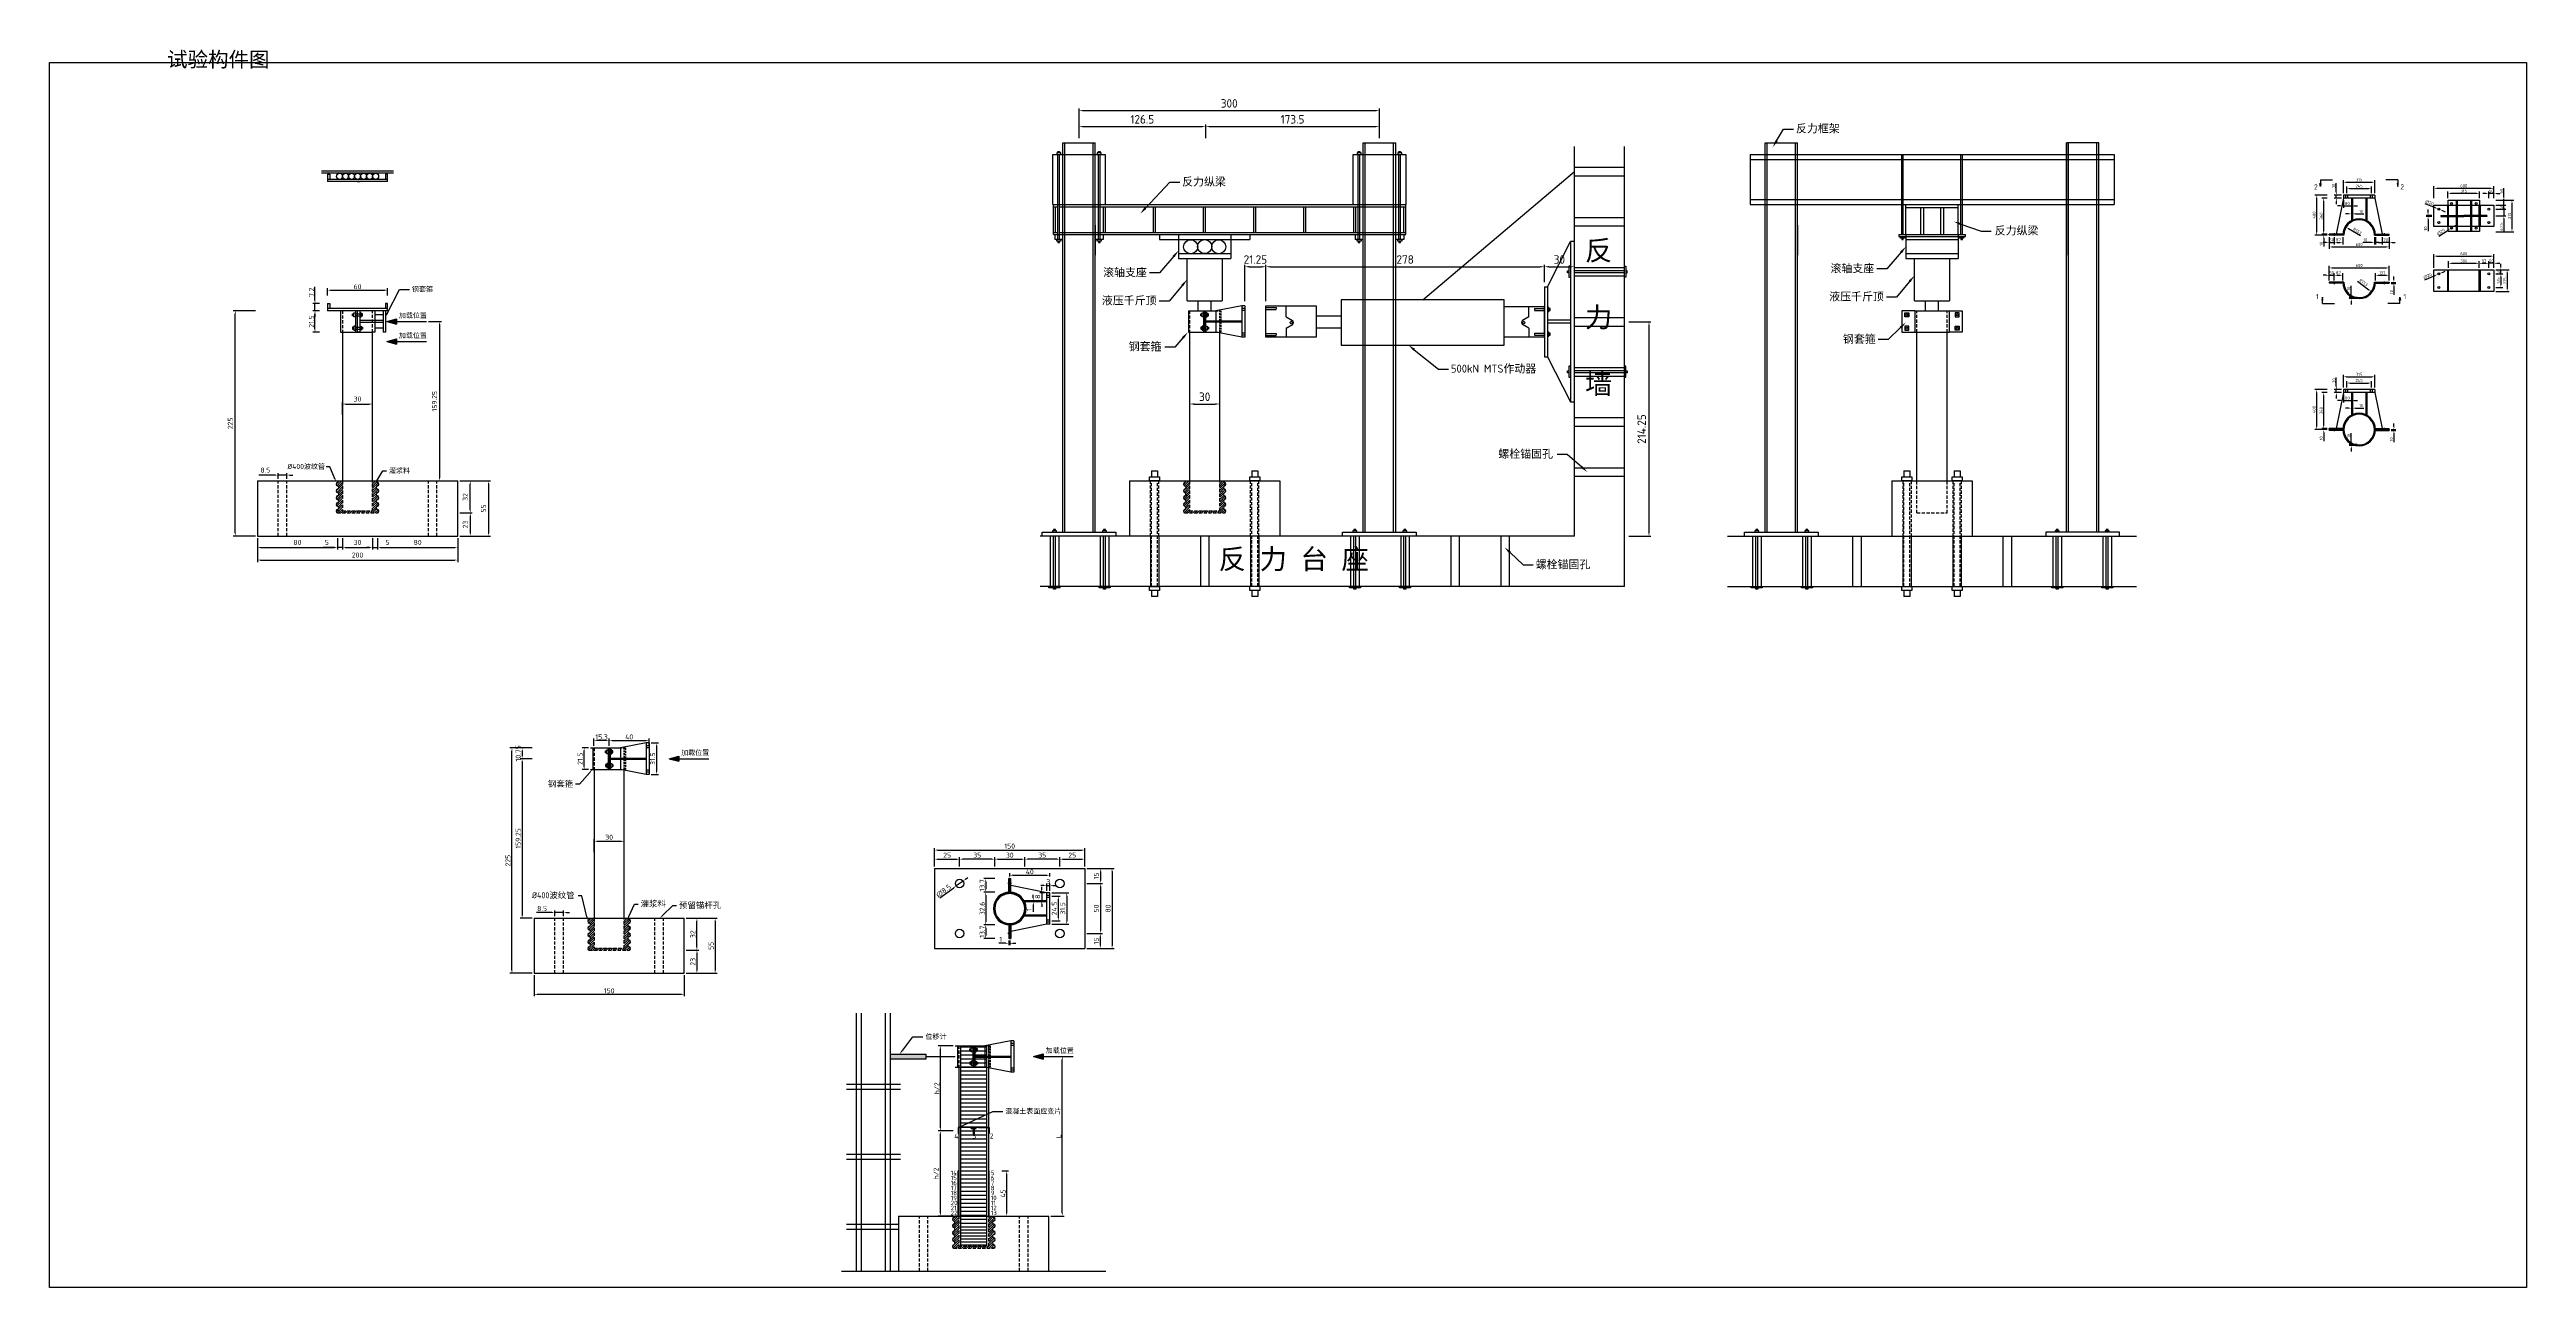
# Model space of a CAD drawing. Header units: millimetres. Extents: x 2537 to 35994, y -14212 to 3650.
# Drawn here: x 11258 to 35994, y -14212 to -1851 of the extents above; entities that cross this region are included whole.
import ezdxf
from ezdxf import colors
from ezdxf.entities.mleader import LeaderData, LeaderLine
from ezdxf.math import Vec2, Vec3

# ---------------------------------------------------------------- set-up
doc = ezdxf.new("R2010")
doc.units = ezdxf.units.MM
doc.linetypes.add('CENTER', pattern=[50.8, 31.75, -6.35, 6.35, -6.35])
doc.linetypes.add('HIDDEN', pattern=[9.525, 6.35, -3.175])
doc.styles.get("Standard").update_dxf_attribs({"font": 'tssdeng.shx'})
doc.dimstyles.new('ISO-25', dxfattribs={"dimtxt": 50, "dimasz": 30, "dimexe": 20, "dimexo": 20, "dimgap": 10, "dimtad": 1, "dimlfac": 0.1, "dimdsep": 46, "dimtxsty": 'Standard', "dimcen": 30, "dimadec": 0, "dimazin": 0, "dimtfac": 1, "dimtmove": 0, "dimatfit": 3, "dimfxl": 0, "dimarcsym": 0})

# ---------------------------------------------------------------- blocks, each defined once
blk = doc.blocks.new('*D101')
at = {"color": 0, "lineweight": -2, "transparency": 16777216}
for p, q in [((15354, -6159), (15662, -6159)), ((15642, -6189), (15642, -6679)), ((15354, -6709), (15662, -6709))]:
    blk.add_line(p, q, dxfattribs=at)
at = {"color": 0, "transparency": 16777216}
for points in [[(15637, -6189), (15647, -6189), (15642, -6159)], [(15637, -6679), (15647, -6679), (15642, -6709)]]:
    blk.add_solid(points, dxfattribs=at)
at = {"layer": 'Defpoints', "color": 0, "transparency": 16777216}
for p in [(15334, -6159), (15334, -6709), (15642, -6709)]:
    blk.add_point(p, dxfattribs=at)
at = {"color": 0, "transparency": 16777216, "insert": (15592, -6434), "char_height": 50, "attachment_point": 5, "rotation": 90}
blk.add_mtext('55', dxfattribs=at)
blk = doc.blocks.new('*D102')
at = {"color": 0, "lineweight": -2, "transparency": 16777216}
for p, q in [((15354, -6479), (15480, -6479)), ((15460, -6509), (15460, -6679)), ((15354, -6709), (15480, -6709))]:
    blk.add_line(p, q, dxfattribs=at)
at = {"color": 0, "transparency": 16777216}
for points in [[(15455, -6509), (15465, -6509), (15460, -6479)], [(15455, -6679), (15465, -6679), (15460, -6709)]]:
    blk.add_solid(points, dxfattribs=at)
at = {"layer": 'Defpoints', "color": 0, "transparency": 16777216}
for p in [(15334, -6479), (15334, -6709), (15460, -6709)]:
    blk.add_point(p, dxfattribs=at)
at = {"color": 0, "transparency": 16777216, "insert": (15410, -6594), "char_height": 50, "attachment_point": 5, "rotation": 90}
blk.add_mtext('23', dxfattribs=at)
blk = doc.blocks.new('*D103')
at = {"color": 0, "lineweight": -2, "transparency": 16777216}
for p, q in [((13334, -6729), (13334, -6843)), ((13364, -6823), (14104, -6823)), ((14134, -6729), (14134, -6843))]:
    blk.add_line(p, q, dxfattribs=at)
at = {"color": 0, "transparency": 16777216}
for points in [[(13364, -6818), (13364, -6828), (13334, -6823)], [(14104, -6818), (14104, -6828), (14134, -6823)]]:
    blk.add_solid(points, dxfattribs=at)
at = {"layer": 'Defpoints', "color": 0, "transparency": 16777216}
for p in [(13334, -6709), (14134, -6709), (14134, -6823)]:
    blk.add_point(p, dxfattribs=at)
at = {"color": 0, "transparency": 16777216, "insert": (13734, -6773), "char_height": 50, "attachment_point": 5}
blk.add_mtext('80', dxfattribs=at)
blk = doc.blocks.new('*D104')
at = {"color": 0, "lineweight": -2, "transparency": 16777216}
for p, q in [((14104, -6823), (13990, -6823)), ((14134, -6729), (14134, -6843)), ((14184, -6823), (14134, -6823)), ((14184, -6729), (14184, -6843)), ((14214, -6823), (14244, -6823))]:
    blk.add_line(p, q, dxfattribs=at)
at = {"color": 0, "transparency": 16777216}
for points in [[(14104, -6818), (14104, -6828), (14134, -6823)], [(14214, -6818), (14214, -6828), (14184, -6823)]]:
    blk.add_solid(points, dxfattribs=at)
at = {"layer": 'Defpoints', "color": 0, "transparency": 16777216}
for p in [(14134, -6709), (14184, -6709), (14184, -6823)]:
    blk.add_point(p, dxfattribs=at)
at = {"color": 0, "transparency": 16777216, "insert": (14028, -6773), "char_height": 50, "attachment_point": 5}
blk.add_mtext('5', dxfattribs=at)
blk = doc.blocks.new('*D105')
at = {"color": 0, "lineweight": -2, "transparency": 16777216}
for p, q in [((14184, -6729), (14184, -6843)), ((14214, -6823), (14454, -6823)), ((14484, -6729), (14484, -6843))]:
    blk.add_line(p, q, dxfattribs=at)
at = {"color": 0, "transparency": 16777216}
for points in [[(14214, -6818), (14214, -6828), (14184, -6823)], [(14454, -6818), (14454, -6828), (14484, -6823)]]:
    blk.add_solid(points, dxfattribs=at)
at = {"layer": 'Defpoints', "color": 0, "transparency": 16777216}
for p in [(14184, -6709), (14484, -6709), (14484, -6823)]:
    blk.add_point(p, dxfattribs=at)
at = {"color": 0, "transparency": 16777216, "insert": (14334, -6773), "char_height": 50, "attachment_point": 5}
blk.add_mtext('30', dxfattribs=at)
blk = doc.blocks.new('*D106')
at = {"color": 0, "lineweight": -2, "transparency": 16777216}
for p, q in [((14454, -6823), (14424, -6823)), ((14484, -6729), (14484, -6843)), ((14484, -6823), (14534, -6823)), ((14534, -6729), (14534, -6843)), ((14564, -6823), (14671, -6823))]:
    blk.add_line(p, q, dxfattribs=at)
at = {"color": 0, "transparency": 16777216}
for points in [[(14454, -6818), (14454, -6828), (14484, -6823)], [(14564, -6818), (14564, -6828), (14534, -6823)]]:
    blk.add_solid(points, dxfattribs=at)
at = {"layer": 'Defpoints', "color": 0, "transparency": 16777216}
for p in [(14484, -6709), (14534, -6709), (14534, -6823)]:
    blk.add_point(p, dxfattribs=at)
at = {"color": 0, "transparency": 16777216, "insert": (14633, -6773), "char_height": 50, "attachment_point": 5}
blk.add_mtext('5', dxfattribs=at)
blk = doc.blocks.new('*D107')
at = {"color": 0, "lineweight": -2, "transparency": 16777216}
for p, q in [((14534, -6729), (14534, -6843)), ((14564, -6823), (15304, -6823)), ((15334, -6729), (15334, -6843))]:
    blk.add_line(p, q, dxfattribs=at)
at = {"color": 0, "transparency": 16777216}
for points in [[(14564, -6818), (14564, -6828), (14534, -6823)], [(15304, -6818), (15304, -6828), (15334, -6823)]]:
    blk.add_solid(points, dxfattribs=at)
at = {"layer": 'Defpoints', "color": 0, "transparency": 16777216}
for p in [(14534, -6709), (15334, -6709), (15334, -6823)]:
    blk.add_point(p, dxfattribs=at)
at = {"color": 0, "transparency": 16777216, "insert": (14934, -6773), "char_height": 50, "attachment_point": 5}
blk.add_mtext('80', dxfattribs=at)
blk = doc.blocks.new('*D108')
at = {"color": 0, "lineweight": -2, "transparency": 16777216}
for p, q in [((13334, -6729), (13334, -6969)), ((15334, -6729), (15334, -6969)), ((13364, -6949), (15304, -6949))]:
    blk.add_line(p, q, dxfattribs=at)
at = {"color": 0, "transparency": 16777216}
for points in [[(13364, -6944), (13364, -6954), (13334, -6949)], [(15304, -6944), (15304, -6954), (15334, -6949)]]:
    blk.add_solid(points, dxfattribs=at)
at = {"layer": 'Defpoints', "color": 0, "transparency": 16777216}
for p in [(13334, -6709), (15334, -6709), (15334, -6949)]:
    blk.add_point(p, dxfattribs=at)
at = {"color": 0, "transparency": 16777216, "insert": (14334, -6899), "char_height": 50, "attachment_point": 5}
blk.add_mtext('200', dxfattribs=at)
blk = doc.blocks.new('*D109')
at = {"color": 0, "lineweight": -2, "transparency": 16777216}
for p, q in [((13512, -6101), (13347, -6101)), ((13542, -6139), (13542, -6081)), ((13627, -6101), (13542, -6101)), ((13627, -6139), (13627, -6081)), ((13657, -6101), (13687, -6101))]:
    blk.add_line(p, q, dxfattribs=at)
at = {"color": 0, "transparency": 16777216}
for points in [[(13512, -6096), (13512, -6106), (13542, -6101)], [(13657, -6096), (13657, -6106), (13627, -6101)]]:
    blk.add_solid(points, dxfattribs=at)
at = {"layer": 'Defpoints', "color": 0, "transparency": 16777216}
for p in [(13542, -6159), (13627, -6101), (13627, -6159)]:
    blk.add_point(p, dxfattribs=at)
at = {"color": 0, "transparency": 16777216, "insert": (13414, -6051), "char_height": 50, "attachment_point": 5}
blk.add_mtext('8.5', dxfattribs=at)
blk = doc.blocks.new('*D100')
at = {"color": 0, "lineweight": -2, "transparency": 16777216}
for p, q in [((14184, -5498), (14184, -5371)), ((14214, -5391), (14454, -5391)), ((14484, -5498), (14484, -5371))]:
    blk.add_line(p, q, dxfattribs=at)
at = {"color": 0, "transparency": 16777216}
for points in [[(14214, -5386), (14214, -5396), (14184, -5391)], [(14454, -5386), (14454, -5396), (14484, -5391)]]:
    blk.add_solid(points, dxfattribs=at)
at = {"layer": 'Defpoints', "color": 0, "transparency": 16777216}
for p in [(14484, -5391), (14184, -5518), (14484, -5518)]:
    blk.add_point(p, dxfattribs=at)
at = {"color": 0, "transparency": 16777216, "insert": (14334, -5341), "char_height": 50, "attachment_point": 5}
blk.add_mtext('30', dxfattribs=at)
blk = doc.blocks.new('*D110')
at = {"color": 0, "lineweight": -2, "transparency": 16777216}
for p, q in [((15354, -6159), (15480, -6159)), ((15460, -6449), (15460, -6189)), ((15354, -6479), (15480, -6479))]:
    blk.add_line(p, q, dxfattribs=at)
at = {"color": 0, "transparency": 16777216}
for points in [[(15455, -6189), (15465, -6189), (15460, -6159)], [(15455, -6449), (15465, -6449), (15460, -6479)]]:
    blk.add_solid(points, dxfattribs=at)
at = {"layer": 'Defpoints', "color": 0, "transparency": 16777216}
for p in [(15334, -6159), (15460, -6159), (15334, -6479)]:
    blk.add_point(p, dxfattribs=at)
at = {"color": 0, "transparency": 16777216, "insert": (15410, -6319), "char_height": 50, "attachment_point": 5, "rotation": 90}
blk.add_mtext('32', dxfattribs=at)
blk = doc.blocks.new('*D111')
at = {"color": 0, "lineweight": -2, "transparency": 16777216}
for p, q in [((13314, -4459), (13093, -4459)), ((13113, -6679), (13113, -4489)), ((13314, -6709), (13093, -6709))]:
    blk.add_line(p, q, dxfattribs=at)
at = {"color": 0, "transparency": 16777216}
for points in [[(13108, -4489), (13118, -4489), (13113, -4459)], [(13108, -6679), (13118, -6679), (13113, -6709)]]:
    blk.add_solid(points, dxfattribs=at)
at = {"layer": 'Defpoints', "color": 0, "transparency": 16777216}
for p in [(13113, -4459), (13334, -4459), (13334, -6709)]:
    blk.add_point(p, dxfattribs=at)
at = {"color": 0, "transparency": 16777216, "insert": (13063, -5584), "char_height": 50, "attachment_point": 5, "rotation": 90}
blk.add_mtext('225', dxfattribs=at)
blk = doc.blocks.new('*D112')
at = {"color": 0, "lineweight": -2, "transparency": 16777216}
for p, q in [((15041, -4567), (15173, -4567)), ((15153, -4597), (15153, -6129)), ((15041, -6159), (15173, -6159))]:
    blk.add_line(p, q, dxfattribs=at)
at = {"color": 0, "transparency": 16777216}
for points in [[(15148, -4597), (15158, -4597), (15153, -4567)], [(15148, -6129), (15158, -6129), (15153, -6159)]]:
    blk.add_solid(points, dxfattribs=at)
at = {"layer": 'Defpoints', "color": 0, "transparency": 16777216}
for p in [(15021, -4567), (15021, -6159), (15153, -6159)]:
    blk.add_point(p, dxfattribs=at)
at = {"color": 0, "transparency": 16777216, "insert": (15103, -5363), "char_height": 50, "attachment_point": 5, "rotation": 90}
blk.add_mtext('159.25', dxfattribs=at)
blk = doc.blocks.new('*D113')
at = {"color": 0, "lineweight": -2, "transparency": 16777216}
for p, q in [((13954, -4459), (13889, -4459)), ((13954, -4674), (13889, -4674)), ((13909, -4644), (13909, -4489))]:
    blk.add_line(p, q, dxfattribs=at)
at = {"color": 0, "transparency": 16777216}
for points in [[(13904, -4489), (13914, -4489), (13909, -4459)], [(13904, -4644), (13914, -4644), (13909, -4674)]]:
    blk.add_solid(points, dxfattribs=at)
at = {"layer": 'Defpoints', "color": 0, "transparency": 16777216}
for p in [(13909, -4459), (13974, -4459), (13974, -4674)]:
    blk.add_point(p, dxfattribs=at)
at = {"color": 0, "transparency": 16777216, "insert": (13874, -4567), "char_height": 50, "attachment_point": 5, "rotation": 90}
blk.add_mtext('21.5', dxfattribs=at)
blk = doc.blocks.new('*D114')
at = {"color": 0, "lineweight": -2, "transparency": 16777216}
for p, q in [((13954, -4387), (13889, -4387)), ((13909, -4357), (13909, -4222)), ((13909, -4459), (13909, -4387)), ((13954, -4459), (13889, -4459)), ((13909, -4489), (13909, -4519))]:
    blk.add_line(p, q, dxfattribs=at)
at = {"color": 0, "transparency": 16777216}
for points in [[(13904, -4357), (13914, -4357), (13909, -4387)], [(13904, -4489), (13914, -4489), (13909, -4459)]]:
    blk.add_solid(points, dxfattribs=at)
at = {"layer": 'Defpoints', "color": 0, "transparency": 16777216}
for p in [(13909, -4387), (13974, -4387), (13974, -4459)]:
    blk.add_point(p, dxfattribs=at)
at = {"color": 0, "transparency": 16777216, "insert": (13874, -4275), "char_height": 50, "attachment_point": 5, "rotation": 90}
blk.add_mtext('7.2', dxfattribs=at)
blk = doc.blocks.new('*D115')
at = {"color": 0, "lineweight": -2, "transparency": 16777216}
for p, q in [((14034, -4308), (14034, -4234)), ((14064, -4254), (14604, -4254)), ((14634, -4308), (14634, -4234))]:
    blk.add_line(p, q, dxfattribs=at)
at = {"color": 0, "transparency": 16777216}
for points in [[(14064, -4249), (14064, -4259), (14034, -4254)], [(14604, -4249), (14604, -4259), (14634, -4254)]]:
    blk.add_solid(points, dxfattribs=at)
at = {"layer": 'Defpoints', "color": 0, "transparency": 16777216}
for p in [(14034, -4328), (14634, -4254), (14634, -4328)]:
    blk.add_point(p, dxfattribs=at)
at = {"color": 0, "transparency": 16777216, "insert": (14334, -4219), "char_height": 50, "attachment_point": 5}
blk.add_mtext('60', dxfattribs=at)
blk = doc.blocks.new('*D116')
at = {"color": 0, "lineweight": -2, "transparency": 16777216}
for p, q in [((27031, -4569), (27251, -4569)), ((27231, -4614), (27231, -6667)), ((27031, -6712), (27251, -6712))]:
    blk.add_line(p, q, dxfattribs=at)
at = {"color": 0, "transparency": 16777216}
for points in [[(27223, -4614), (27238, -4614), (27231, -4569)], [(27223, -6667), (27238, -6667), (27231, -6712)]]:
    blk.add_solid(points, dxfattribs=at)
at = {"layer": 'Defpoints', "color": 0, "transparency": 16777216}
for p in [(26986, -4569), (26986, -6712), (27231, -6712)]:
    blk.add_point(p, dxfattribs=at)
at = {"color": 0, "transparency": 16777216, "insert": (27158, -5641), "char_height": 85, "attachment_point": 5, "rotation": 90}
blk.add_mtext('214.25', dxfattribs=at)
blk = doc.blocks.new('*D117')
at = {"color": 0, "lineweight": -2, "transparency": 16777216}
for p, q in [((22644, -5473), (22644, -5371)), ((22689, -5391), (22899, -5391)), ((22944, -5473), (22944, -5371))]:
    blk.add_line(p, q, dxfattribs=at)
at = {"color": 0, "transparency": 16777216}
for points in [[(22689, -5383), (22689, -5398), (22644, -5391)], [(22899, -5383), (22899, -5398), (22944, -5391)]]:
    blk.add_solid(points, dxfattribs=at)
at = {"layer": 'Defpoints', "color": 0, "transparency": 16777216}
for p in [(22944, -5391), (22644, -5518), (22944, -5518)]:
    blk.add_point(p, dxfattribs=at)
at = {"color": 0, "transparency": 16777216, "insert": (22794, -5318), "char_height": 85, "attachment_point": 5}
blk.add_mtext('30', dxfattribs=at)
blk = doc.blocks.new('*D118')
at = {"color": 0, "lineweight": -2, "transparency": 16777216}
for p, q in [((17617, -10525), (17925, -10525)), ((17905, -10555), (17905, -11045)), ((17617, -11075), (17925, -11075))]:
    blk.add_line(p, q, dxfattribs=at)
at = {"color": 0, "transparency": 16777216}
for points in [[(17900, -10555), (17910, -10555), (17905, -10525)], [(17900, -11045), (17910, -11045), (17905, -11075)]]:
    blk.add_solid(points, dxfattribs=at)
at = {"layer": 'Defpoints', "color": 0, "transparency": 16777216}
for p in [(17597, -10525), (17597, -11075), (17905, -11075)]:
    blk.add_point(p, dxfattribs=at)
at = {"color": 0, "transparency": 16777216, "insert": (17865, -10800), "char_height": 50, "attachment_point": 5, "rotation": 90}
blk.add_mtext('55', dxfattribs=at)
blk = doc.blocks.new('*D119')
at = {"color": 0, "lineweight": -2, "transparency": 16777216}
for p, q in [((17617, -10845), (17743, -10845)), ((17723, -10875), (17723, -11045)), ((17617, -11075), (17743, -11075))]:
    blk.add_line(p, q, dxfattribs=at)
at = {"color": 0, "transparency": 16777216}
for points in [[(17718, -10875), (17728, -10875), (17723, -10845)], [(17718, -11045), (17728, -11045), (17723, -11075)]]:
    blk.add_solid(points, dxfattribs=at)
at = {"layer": 'Defpoints', "color": 0, "transparency": 16777216}
for p in [(17597, -10845), (17597, -11075), (17723, -11075)]:
    blk.add_point(p, dxfattribs=at)
at = {"color": 0, "transparency": 16777216, "insert": (17683, -10960), "char_height": 50, "attachment_point": 5, "rotation": 90}
blk.add_mtext('23', dxfattribs=at)
blk = doc.blocks.new('*D120')
at = {"color": 0, "lineweight": -2, "transparency": 16777216}
for p, q in [((16275, -10468), (16120, -10468)), ((16305, -10505), (16305, -10448)), ((16390, -10468), (16305, -10468)), ((16390, -10505), (16390, -10448)), ((16420, -10468), (16450, -10468))]:
    blk.add_line(p, q, dxfattribs=at)
at = {"color": 0, "transparency": 16777216}
for points in [[(16275, -10463), (16275, -10473), (16305, -10468)], [(16420, -10463), (16420, -10473), (16390, -10468)]]:
    blk.add_solid(points, dxfattribs=at)
at = {"layer": 'Defpoints', "color": 0, "transparency": 16777216}
for p in [(16305, -10525), (16390, -10468), (16390, -10525)]:
    blk.add_point(p, dxfattribs=at)
at = {"color": 0, "transparency": 16777216, "insert": (16177, -10428), "char_height": 50, "attachment_point": 5}
blk.add_mtext('8.5', dxfattribs=at)
blk = doc.blocks.new('*D121')
at = {"color": 0, "lineweight": -2, "transparency": 16777216}
for p, q in [((16697, -9865), (16697, -9737)), ((16727, -9757), (16967, -9757)), ((16997, -9865), (16997, -9737))]:
    blk.add_line(p, q, dxfattribs=at)
at = {"color": 0, "transparency": 16777216}
for points in [[(16727, -9752), (16727, -9762), (16697, -9757)], [(16967, -9752), (16967, -9762), (16997, -9757)]]:
    blk.add_solid(points, dxfattribs=at)
at = {"layer": 'Defpoints', "color": 0, "transparency": 16777216}
for p in [(16697, -9885), (16997, -9757), (16997, -9885)]:
    blk.add_point(p, dxfattribs=at)
at = {"color": 0, "transparency": 16777216, "insert": (16847, -9717), "char_height": 50, "attachment_point": 5}
blk.add_mtext('30', dxfattribs=at)
blk = doc.blocks.new('*D122')
at = {"color": 0, "lineweight": -2, "transparency": 16777216}
for p, q in [((17617, -10525), (17743, -10525)), ((17723, -10815), (17723, -10555)), ((17617, -10845), (17743, -10845))]:
    blk.add_line(p, q, dxfattribs=at)
at = {"color": 0, "transparency": 16777216}
for points in [[(17718, -10555), (17728, -10555), (17723, -10525)], [(17718, -10815), (17728, -10815), (17723, -10845)]]:
    blk.add_solid(points, dxfattribs=at)
at = {"layer": 'Defpoints', "color": 0, "transparency": 16777216}
for p in [(17597, -10525), (17723, -10525), (17597, -10845)]:
    blk.add_point(p, dxfattribs=at)
at = {"color": 0, "transparency": 16777216, "insert": (17683, -10685), "char_height": 50, "attachment_point": 5, "rotation": 90}
blk.add_mtext('32', dxfattribs=at)
blk = doc.blocks.new('*D123')
at = {"color": 0, "lineweight": -2, "transparency": 16777216}
for p, q in [((16077, -8825), (15856, -8825)), ((15876, -11045), (15876, -8855)), ((16077, -11075), (15856, -11075))]:
    blk.add_line(p, q, dxfattribs=at)
at = {"color": 0, "transparency": 16777216}
for points in [[(15871, -8855), (15881, -8855), (15876, -8825)], [(15871, -11045), (15881, -11045), (15876, -11075)]]:
    blk.add_solid(points, dxfattribs=at)
at = {"layer": 'Defpoints', "color": 0, "transparency": 16777216}
for p in [(15876, -8825), (16097, -8825), (16097, -11075)]:
    blk.add_point(p, dxfattribs=at)
at = {"color": 0, "transparency": 16777216, "insert": (15836, -9950), "char_height": 50, "attachment_point": 5, "rotation": 90}
blk.add_mtext('225', dxfattribs=at)
blk = doc.blocks.new('*D124')
at = {"color": 0, "lineweight": -2, "transparency": 16777216}
for p, q in [((16077, -8933), (15958, -8933)), ((15978, -8963), (15978, -10495)), ((16077, -10525), (15958, -10525))]:
    blk.add_line(p, q, dxfattribs=at)
at = {"color": 0, "transparency": 16777216}
for points in [[(15973, -8963), (15983, -8963), (15978, -8933)], [(15973, -10495), (15983, -10495), (15978, -10525)]]:
    blk.add_solid(points, dxfattribs=at)
at = {"layer": 'Defpoints', "color": 0, "transparency": 16777216}
for p in [(16097, -8933), (15978, -10525), (16097, -10525)]:
    blk.add_point(p, dxfattribs=at)
at = {"color": 0, "transparency": 16777216, "insert": (15938, -9729), "char_height": 50, "attachment_point": 5, "rotation": 90}
blk.add_mtext('159.25', dxfattribs=at)
blk = doc.blocks.new('*D125')
at = {"color": 0, "lineweight": -2, "transparency": 16777216}
for p, q in [((16077, -8825), (15958, -8825)), ((15978, -8855), (15978, -8903)), ((16077, -8933), (15958, -8933))]:
    blk.add_line(p, q, dxfattribs=at)
at = {"color": 0, "transparency": 16777216}
for points in [[(15973, -8855), (15983, -8855), (15978, -8825)], [(15973, -8903), (15983, -8903), (15978, -8933)]]:
    blk.add_solid(points, dxfattribs=at)
at = {"layer": 'Defpoints', "color": 0, "transparency": 16777216}
for p in [(16097, -8825), (15978, -8933), (16097, -8933)]:
    blk.add_point(p, dxfattribs=at)
at = {"color": 0, "transparency": 16777216, "insert": (15938, -8879), "char_height": 50, "attachment_point": 5, "rotation": 90}
blk.add_mtext('10.75', dxfattribs=at)
blk = doc.blocks.new('*D128')
at = {"color": 0, "lineweight": -2, "transparency": 16777216}
for p, q in [((20097, -10008), (20097, -9825)), ((20127, -9845), (21567, -9845)), ((21597, -10008), (21597, -9825))]:
    blk.add_line(p, q, dxfattribs=at)
at = {"color": 0, "transparency": 16777216}
for points in [[(20127, -9840), (20127, -9850), (20097, -9845)], [(21567, -9840), (21567, -9850), (21597, -9845)]]:
    blk.add_solid(points, dxfattribs=at)
at = {"layer": 'Defpoints', "color": 0, "transparency": 16777216}
for p in [(21597, -9845), (20097, -10028), (21597, -10028)]:
    blk.add_point(p, dxfattribs=at)
at = {"color": 0, "transparency": 16777216, "insert": (20847, -9805), "char_height": 50, "attachment_point": 5}
blk.add_mtext('150', dxfattribs=at)
blk = doc.blocks.new('*D127')
at = {"color": 0, "lineweight": -2, "transparency": 16777216}
for p, q in [((20697, -10008), (20697, -9916)), ((20727, -9936), (20967, -9936)), ((20997, -10008), (20997, -9916))]:
    blk.add_line(p, q, dxfattribs=at)
at = {"color": 0, "transparency": 16777216}
for points in [[(20727, -9931), (20727, -9941), (20697, -9936)], [(20967, -9931), (20967, -9941), (20997, -9936)]]:
    blk.add_solid(points, dxfattribs=at)
at = {"layer": 'Defpoints', "color": 0, "transparency": 16777216}
for p in [(20697, -10028), (20997, -9936), (20997, -10028)]:
    blk.add_point(p, dxfattribs=at)
at = {"color": 0, "transparency": 16777216, "insert": (20847, -9896), "char_height": 50, "attachment_point": 5}
blk.add_mtext('30', dxfattribs=at)
blk = doc.blocks.new('*D129')
at = {"color": 0, "lineweight": -2, "transparency": 16777216}
for p, q in [((23406, -4364), (23406, -4000)), ((23451, -4020), (26141, -4020)), ((26186, -4174), (26186, -4000))]:
    blk.add_line(p, q, dxfattribs=at)
at = {"color": 0, "transparency": 16777216}
for points in [[(23451, -4013), (23451, -4028), (23406, -4020)], [(26141, -4013), (26141, -4028), (26186, -4020)]]:
    blk.add_solid(points, dxfattribs=at)
at = {"layer": 'Defpoints', "color": 0, "transparency": 16777216}
for p in [(26186, -4020), (23406, -4409), (26186, -4219)]:
    blk.add_point(p, dxfattribs=at)
at = {"color": 0, "transparency": 16777216, "insert": (24796, -3948), "char_height": 85, "attachment_point": 5}
blk.add_mtext('278', dxfattribs=at)
blk = doc.blocks.new('*D130')
at = {"color": 0, "lineweight": -2, "transparency": 16777216}
for p, q in [((21347, -10008), (21347, -9916)), ((21377, -9936), (21567, -9936)), ((21597, -10008), (21597, -9916))]:
    blk.add_line(p, q, dxfattribs=at)
at = {"color": 0, "transparency": 16777216}
for points in [[(21377, -9931), (21377, -9941), (21347, -9936)], [(21567, -9931), (21567, -9941), (21597, -9936)]]:
    blk.add_solid(points, dxfattribs=at)
at = {"layer": 'Defpoints', "color": 0, "transparency": 16777216}
for p in [(21347, -10028), (21597, -9936), (21597, -10028)]:
    blk.add_point(p, dxfattribs=at)
at = {"color": 0, "transparency": 16777216, "insert": (21472, -9896), "char_height": 50, "attachment_point": 5}
blk.add_mtext('25', dxfattribs=at)
blk = doc.blocks.new('*D131')
at = {"color": 0, "lineweight": -2, "transparency": 16777216}
for p, q in [((20997, -10008), (20997, -9916)), ((21317, -9936), (21027, -9936)), ((21347, -10008), (21347, -9916))]:
    blk.add_line(p, q, dxfattribs=at)
at = {"color": 0, "transparency": 16777216}
for points in [[(21027, -9931), (21027, -9941), (20997, -9936)], [(21317, -9931), (21317, -9941), (21347, -9936)]]:
    blk.add_solid(points, dxfattribs=at)
at = {"layer": 'Defpoints', "color": 0, "transparency": 16777216}
for p in [(20997, -9936), (20997, -10028), (21347, -10028)]:
    blk.add_point(p, dxfattribs=at)
at = {"color": 0, "transparency": 16777216, "insert": (21172, -9896), "char_height": 50, "attachment_point": 5}
blk.add_mtext('35', dxfattribs=at)
blk = doc.blocks.new('*D132')
at = {"color": 0, "lineweight": -2, "transparency": 16777216}
for p, q in [((20347, -10008), (20347, -9916)), ((20667, -9936), (20377, -9936)), ((20697, -10008), (20697, -9916))]:
    blk.add_line(p, q, dxfattribs=at)
at = {"color": 0, "transparency": 16777216}
for points in [[(20377, -9931), (20377, -9941), (20347, -9936)], [(20667, -9931), (20667, -9941), (20697, -9936)]]:
    blk.add_solid(points, dxfattribs=at)
at = {"layer": 'Defpoints', "color": 0, "transparency": 16777216}
for p in [(20347, -9936), (20347, -10028), (20697, -10028)]:
    blk.add_point(p, dxfattribs=at)
at = {"color": 0, "transparency": 16777216, "insert": (20522, -9896), "char_height": 50, "attachment_point": 5}
blk.add_mtext('35', dxfattribs=at)
blk = doc.blocks.new('*D133')
at = {"color": 0, "lineweight": -2, "transparency": 16777216}
for p, q in [((20097, -10008), (20097, -9916)), ((20127, -9936), (20317, -9936)), ((20347, -10008), (20347, -9916))]:
    blk.add_line(p, q, dxfattribs=at)
at = {"color": 0, "transparency": 16777216}
for points in [[(20127, -9931), (20127, -9941), (20097, -9936)], [(20317, -9931), (20317, -9941), (20347, -9936)]]:
    blk.add_solid(points, dxfattribs=at)
at = {"layer": 'Defpoints', "color": 0, "transparency": 16777216}
for p in [(20097, -10028), (20347, -9936), (20347, -10028)]:
    blk.add_point(p, dxfattribs=at)
at = {"color": 0, "transparency": 16777216, "insert": (20222, -9896), "char_height": 50, "attachment_point": 5}
blk.add_mtext('25', dxfattribs=at)
blk = doc.blocks.new('*D134')
at = {"color": 0, "lineweight": -2, "transparency": 16777216}
for p, q in [((21617, -10028), (21772, -10028)), ((21752, -10058), (21752, -10148)), ((21617, -10178), (21772, -10178))]:
    blk.add_line(p, q, dxfattribs=at)
at = {"color": 0, "transparency": 16777216}
for points in [[(21747, -10058), (21757, -10058), (21752, -10028)], [(21747, -10148), (21757, -10148), (21752, -10178)]]:
    blk.add_solid(points, dxfattribs=at)
at = {"layer": 'Defpoints', "color": 0, "transparency": 16777216}
for p in [(21597, -10028), (21597, -10178), (21752, -10178)]:
    blk.add_point(p, dxfattribs=at)
at = {"color": 0, "transparency": 16777216, "insert": (21712, -10103), "char_height": 50, "attachment_point": 5, "rotation": 90}
blk.add_mtext('15', dxfattribs=at)
blk = doc.blocks.new('*D135')
at = {"color": 0, "lineweight": -2, "transparency": 16777216}
for p, q in [((21617, -10178), (21772, -10178)), ((21752, -10208), (21752, -10648)), ((21617, -10678), (21772, -10678))]:
    blk.add_line(p, q, dxfattribs=at)
at = {"color": 0, "transparency": 16777216}
for points in [[(21747, -10208), (21757, -10208), (21752, -10178)], [(21747, -10648), (21757, -10648), (21752, -10678)]]:
    blk.add_solid(points, dxfattribs=at)
at = {"layer": 'Defpoints', "color": 0, "transparency": 16777216}
for p in [(21597, -10178), (21597, -10678), (21752, -10678)]:
    blk.add_point(p, dxfattribs=at)
at = {"color": 0, "transparency": 16777216, "insert": (21712, -10428), "char_height": 50, "attachment_point": 5, "rotation": 90}
blk.add_mtext('50', dxfattribs=at)
blk = doc.blocks.new('*D136')
at = {"color": 0, "lineweight": -2, "transparency": 16777216}
for p, q in [((21617, -10678), (21772, -10678)), ((21617, -10828), (21772, -10828)), ((21752, -10798), (21752, -10708))]:
    blk.add_line(p, q, dxfattribs=at)
at = {"color": 0, "transparency": 16777216}
for points in [[(21747, -10708), (21757, -10708), (21752, -10678)], [(21747, -10798), (21757, -10798), (21752, -10828)]]:
    blk.add_solid(points, dxfattribs=at)
at = {"layer": 'Defpoints', "color": 0, "transparency": 16777216}
for p in [(21597, -10678), (21597, -10828), (21752, -10678)]:
    blk.add_point(p, dxfattribs=at)
at = {"color": 0, "transparency": 16777216, "insert": (21712, -10753), "char_height": 50, "attachment_point": 5, "rotation": 90}
blk.add_mtext('15', dxfattribs=at)
blk = doc.blocks.new('*D137')
at = {"color": 0, "lineweight": -2, "transparency": 16777216}
for p, q in [((21617, -10028), (21889, -10028)), ((21869, -10058), (21869, -10798)), ((21617, -10828), (21889, -10828))]:
    blk.add_line(p, q, dxfattribs=at)
at = {"color": 0, "transparency": 16777216}
for points in [[(21864, -10058), (21874, -10058), (21869, -10028)], [(21864, -10798), (21874, -10798), (21869, -10828)]]:
    blk.add_solid(points, dxfattribs=at)
at = {"layer": 'Defpoints', "color": 0, "transparency": 16777216}
for p in [(21597, -10028), (21597, -10828), (21869, -10828)]:
    blk.add_point(p, dxfattribs=at)
at = {"color": 0, "transparency": 16777216, "insert": (21829, -10428), "char_height": 50, "attachment_point": 5, "rotation": 90}
blk.add_mtext('80', dxfattribs=at)
blk = doc.blocks.new('*D138')
at = {"color": 0, "lineweight": -2, "transparency": 16777216}
for p, q in [((16642, -8825), (16577, -8825)), ((16597, -9010), (16597, -8855)), ((16642, -9040), (16577, -9040))]:
    blk.add_line(p, q, dxfattribs=at)
at = {"color": 0, "transparency": 16777216}
for points in [[(16592, -8855), (16602, -8855), (16597, -8825)], [(16592, -9010), (16602, -9010), (16597, -9040)]]:
    blk.add_solid(points, dxfattribs=at)
at = {"layer": 'Defpoints', "color": 0, "transparency": 16777216}
for p in [(16597, -8825), (16662, -8825), (16662, -9040)]:
    blk.add_point(p, dxfattribs=at)
at = {"color": 0, "transparency": 16777216, "insert": (16557, -8933), "char_height": 50, "attachment_point": 5, "rotation": 90}
blk.add_mtext('21.5', dxfattribs=at)
blk = doc.blocks.new('*D139')
at = {"color": 0, "lineweight": -2, "transparency": 16777216}
for p, q in [((17267, -8775), (17340, -8775)), ((17320, -8805), (17320, -9060)), ((17267, -9090), (17340, -9090))]:
    blk.add_line(p, q, dxfattribs=at)
at = {"color": 0, "transparency": 16777216}
for points in [[(17315, -8805), (17325, -8805), (17320, -8775)], [(17315, -9060), (17325, -9060), (17320, -9090)]]:
    blk.add_solid(points, dxfattribs=at)
at = {"layer": 'Defpoints', "color": 0, "transparency": 16777216}
for p in [(17247, -8775), (17247, -9090), (17320, -9090)]:
    blk.add_point(p, dxfattribs=at)
at = {"color": 0, "transparency": 16777216, "insert": (17280, -8933), "char_height": 50, "attachment_point": 5, "rotation": 90}
blk.add_mtext('31.5', dxfattribs=at)
blk = doc.blocks.new('*D142')
at = {"color": 0, "lineweight": -2, "transparency": 16777216}
for p, q in [((23194, -4364), (23194, -4000)), ((23239, -4020), (23361, -4020)), ((23406, -4364), (23406, -4000))]:
    blk.add_line(p, q, dxfattribs=at)
at = {"color": 0, "transparency": 16777216}
for points in [[(23239, -4013), (23239, -4028), (23194, -4020)], [(23361, -4013), (23361, -4028), (23406, -4020)]]:
    blk.add_solid(points, dxfattribs=at)
at = {"layer": 'Defpoints', "color": 0, "transparency": 16777216}
for p in [(23406, -4020), (23194, -4409), (23406, -4409)]:
    blk.add_point(p, dxfattribs=at)
at = {"color": 0, "transparency": 16777216, "insert": (23300, -3948), "char_height": 85, "attachment_point": 5}
blk.add_mtext('21.25', dxfattribs=at)
blk = doc.blocks.new('*D143')
at = {"color": 0, "lineweight": -2, "transparency": 16777216}
for p, q in [((26186, -4174), (26186, -4000)), ((26231, -4020), (26441, -4020)), ((26486, -4174), (26486, -4000))]:
    blk.add_line(p, q, dxfattribs=at)
at = {"color": 0, "transparency": 16777216}
for points in [[(26231, -4013), (26231, -4028), (26186, -4020)], [(26441, -4013), (26441, -4028), (26486, -4020)]]:
    blk.add_solid(points, dxfattribs=at)
at = {"layer": 'Defpoints', "color": 0, "transparency": 16777216}
for p in [(26486, -4020), (26186, -4219), (26486, -4219)]:
    blk.add_point(p, dxfattribs=at)
at = {"color": 0, "transparency": 16777216, "insert": (26336, -3948), "char_height": 85, "attachment_point": 5}
blk.add_mtext('30', dxfattribs=at)
blk = doc.blocks.new('*D144')
at = {"color": 0, "lineweight": -2, "transparency": 16777216}
for p, q in [((20406, -10136), (20430, -10118)), ((20150, -10321), (20288, -10221)), ((20381, -10154), (20312, -10203))]:
    blk.add_line(p, q, dxfattribs=at)
at = {"color": 0, "transparency": 16777216}
for points in [[(20403, -10132), (20409, -10140), (20381, -10154)], [(20285, -10217), (20291, -10225), (20312, -10203)]]:
    blk.add_solid(points, dxfattribs=at)
at = {"layer": 'Defpoints', "color": 0, "transparency": 16777216}
for p in [(20312, -10203), (20381, -10154)]:
    blk.add_point(p, dxfattribs=at)
at = {"color": 0, "transparency": 16777216, "insert": (20186, -10252), "char_height": 50, "attachment_point": 5, "rotation": 35.9037}
blk.add_mtext('∅8.5', dxfattribs=at)
blk = doc.blocks.new('*D145')
at = {"color": 0, "lineweight": -2, "transparency": 16777216}
for p, q in [((16097, -11095), (16097, -11305)), ((17597, -11095), (17597, -11305)), ((16127, -11285), (17567, -11285))]:
    blk.add_line(p, q, dxfattribs=at)
at = {"color": 0, "transparency": 16777216}
for points in [[(16127, -11280), (16127, -11290), (16097, -11285)], [(17567, -11280), (17567, -11290), (17597, -11285)]]:
    blk.add_solid(points, dxfattribs=at)
at = {"layer": 'Defpoints', "color": 0, "transparency": 16777216}
for p in [(16097, -11075), (17597, -11075), (17597, -11285)]:
    blk.add_point(p, dxfattribs=at)
at = {"color": 0, "transparency": 16777216, "insert": (16847, -11250), "char_height": 50, "attachment_point": 5}
blk.add_mtext('150', dxfattribs=at)
blk = doc.blocks.new('*D192')
at = {"color": 0, "lineweight": -2, "transparency": 16777216}
for p, q in [((21539, -2737), (21539, -2441)), ((21584, -2461), (24494, -2461)), ((24539, -2737), (24539, -2441))]:
    blk.add_line(p, q, dxfattribs=at)
at = {"color": 0, "transparency": 16777216}
for points in [[(21584, -2454), (21584, -2469), (21539, -2461)], [(24494, -2454), (24494, -2469), (24539, -2461)]]:
    blk.add_solid(points, dxfattribs=at)
at = {"layer": 'Defpoints', "color": 0, "transparency": 16777216}
for p in [(24539, -2461), (21539, -2782), (24539, -2782)]:
    blk.add_point(p, dxfattribs=at)
at = {"color": 0, "transparency": 16777216, "insert": (23039, -2389), "char_height": 85, "attachment_point": 5}
blk.add_mtext('300', dxfattribs=at)
blk = doc.blocks.new('*D193')
at = {"color": 0, "lineweight": -2, "transparency": 16777216}
for p, q in [((21539, -2737), (21539, -2601)), ((21584, -2621), (22759, -2621)), ((22804, -2737), (22804, -2601))]:
    blk.add_line(p, q, dxfattribs=at)
at = {"color": 0, "transparency": 16777216}
for points in [[(21584, -2613), (21584, -2628), (21539, -2621)], [(22759, -2613), (22759, -2628), (22804, -2621)]]:
    blk.add_solid(points, dxfattribs=at)
at = {"layer": 'Defpoints', "color": 0, "transparency": 16777216}
for p in [(22804, -2621), (21539, -2782), (22804, -2782)]:
    blk.add_point(p, dxfattribs=at)
at = {"color": 0, "transparency": 16777216, "insert": (22171, -2548), "char_height": 85, "attachment_point": 5}
blk.add_mtext('126.5', dxfattribs=at)
blk = doc.blocks.new('*D194')
at = {"color": 0, "lineweight": -2, "transparency": 16777216}
for p, q in [((22804, -2737), (22804, -2601)), ((22849, -2621), (24494, -2621)), ((24539, -2737), (24539, -2601))]:
    blk.add_line(p, q, dxfattribs=at)
at = {"color": 0, "transparency": 16777216}
for points in [[(22849, -2613), (22849, -2628), (22804, -2621)], [(24494, -2613), (24494, -2628), (24539, -2621)]]:
    blk.add_solid(points, dxfattribs=at)
at = {"layer": 'Defpoints', "color": 0, "transparency": 16777216}
for p in [(24539, -2621), (22804, -2782), (24539, -2782)]:
    blk.add_point(p, dxfattribs=at)
at = {"color": 0, "transparency": 16777216, "insert": (23671, -2548), "char_height": 85, "attachment_point": 5}
blk.add_mtext('173.5', dxfattribs=at)
blk = doc.blocks.new('*D195')
at = {"color": 0, "lineweight": -2, "transparency": 16777216}
for p, q in [((20283, -11799), (20134, -11799)), ((20154, -11829), (20154, -12619)), ((20283, -12649), (20134, -12649))]:
    blk.add_line(p, q, dxfattribs=at)
at = {"color": 0, "transparency": 16777216}
for points in [[(20149, -11829), (20159, -11829), (20154, -11799)], [(20149, -12619), (20159, -12619), (20154, -12649)]]:
    blk.add_solid(points, dxfattribs=at)
at = {"layer": 'Defpoints', "color": 0, "transparency": 16777216}
for p in [(20303, -11799), (20154, -12649), (20303, -12649)]:
    blk.add_point(p, dxfattribs=at)
at = {"color": 0, "transparency": 16777216, "insert": (20119, -12224), "char_height": 50, "attachment_point": 5, "rotation": 90}
blk.add_mtext('h/2', dxfattribs=at)
blk = doc.blocks.new('*D196')
at = {"color": 0, "lineweight": -2, "transparency": 16777216}
for p, q in [((20283, -12649), (20134, -12649)), ((20154, -12679), (20154, -13469)), ((20283, -13499), (20134, -13499))]:
    blk.add_line(p, q, dxfattribs=at)
at = {"color": 0, "transparency": 16777216}
for points in [[(20149, -12679), (20159, -12679), (20154, -12649)], [(20149, -13469), (20159, -13469), (20154, -13499)]]:
    blk.add_solid(points, dxfattribs=at)
at = {"layer": 'Defpoints', "color": 0, "transparency": 16777216}
for p in [(20303, -12649), (20154, -13499), (20303, -13499)]:
    blk.add_point(p, dxfattribs=at)
at = {"color": 0, "transparency": 16777216, "insert": (20112, -13074), "char_height": 50, "attachment_point": 5, "rotation": 90}
blk.add_mtext('h/2', dxfattribs=at)
blk = doc.blocks.new('*D197')
at = {"color": 0, "lineweight": -2, "transparency": 16777216}
for p, q in [((21258, -11907), (21392, -11907)), ((21372, -13469), (21372, -11937)), ((21258, -13499), (21392, -13499))]:
    blk.add_line(p, q, dxfattribs=at)
at = {"color": 0, "transparency": 16777216}
for points in [[(21367, -11937), (21377, -11937), (21372, -11907)], [(21367, -13469), (21377, -13469), (21372, -13499)]]:
    blk.add_solid(points, dxfattribs=at)
at = {"layer": 'Defpoints', "color": 0, "transparency": 16777216}
for p in [(21238, -11907), (21372, -11907), (21238, -13499)]:
    blk.add_point(p, dxfattribs=at)
at = {"color": 0, "transparency": 16777216, "insert": (21337, -12703), "char_height": 50, "attachment_point": 5, "rotation": 90}
blk.add_mtext('L', dxfattribs=at)
blk = doc.blocks.new('*D198')
at = {"color": 0, "lineweight": -2, "transparency": 16777216}
for p, q in [((20769, -13049), (20836, -13049)), ((20816, -13079), (20816, -13469)), ((20769, -13499), (20836, -13499))]:
    blk.add_line(p, q, dxfattribs=at)
at = {"color": 0, "transparency": 16777216}
for points in [[(20811, -13079), (20821, -13079), (20816, -13049)], [(20811, -13469), (20821, -13469), (20816, -13499)]]:
    blk.add_solid(points, dxfattribs=at)
at = {"layer": 'Defpoints', "color": 0, "transparency": 16777216}
for p in [(20749, -13049), (20749, -13499), (20816, -13499)]:
    blk.add_point(p, dxfattribs=at)
at = {"color": 0, "transparency": 16777216, "insert": (20781, -13274), "char_height": 50, "attachment_point": 5, "rotation": 90}
blk.add_mtext('45', dxfattribs=at)
blk = doc.blocks.new('*D202')
at = {"color": 0, "lineweight": -2, "transparency": 16777216}
for p, q in [((35068, -3335), (35068, -3217)), ((35098, -3237), (35638, -3237)), ((35668, -3335), (35668, -3217))]:
    blk.add_line(p, q, dxfattribs=at)
at = {"color": 0, "transparency": 16777216}
for points in [[(35098, -3232), (35098, -3242), (35068, -3237)], [(35638, -3232), (35638, -3242), (35668, -3237)]]:
    blk.add_solid(points, dxfattribs=at)
at = {"layer": 'Defpoints', "color": 0, "transparency": 16777216}
for p in [(35068, -3355), (35668, -3237), (35668, -3355)]:
    blk.add_point(p, dxfattribs=at)
at = {"color": 0, "transparency": 16777216, "insert": (35368, -3212), "char_height": 30, "attachment_point": 5}
blk.add_mtext('600', dxfattribs=at)
blk = doc.blocks.new('*D203')
at = {"color": 0, "lineweight": -2, "transparency": 16777216}
for p, q in [((35210, -3335), (35210, -3269)), ((35495, -3289), (35240, -3289)), ((35525, -3335), (35525, -3269))]:
    blk.add_line(p, q, dxfattribs=at)
at = {"color": 0, "transparency": 16777216}
for points in [[(35240, -3284), (35240, -3294), (35210, -3289)], [(35495, -3284), (35495, -3294), (35525, -3289)]]:
    blk.add_solid(points, dxfattribs=at)
at = {"layer": 'Defpoints', "color": 0, "transparency": 16777216}
for p in [(35210, -3289), (35210, -3355), (35525, -3355)]:
    blk.add_point(p, dxfattribs=at)
at = {"color": 0, "transparency": 16777216, "insert": (35368, -3264), "char_height": 30, "attachment_point": 5}
blk.add_mtext('315', dxfattribs=at)
blk = doc.blocks.new('*D204')
at = {"color": 0, "lineweight": -2, "transparency": 16777216}
for p, q in [((35688, -3355), (35869, -3355)), ((35849, -3385), (35849, -3640)), ((35688, -3670), (35869, -3670))]:
    blk.add_line(p, q, dxfattribs=at)
at = {"color": 0, "transparency": 16777216}
for points in [[(35844, -3385), (35854, -3385), (35849, -3355)], [(35844, -3640), (35854, -3640), (35849, -3670)]]:
    blk.add_solid(points, dxfattribs=at)
at = {"layer": 'Defpoints', "color": 0, "transparency": 16777216}
for p in [(35668, -3355), (35668, -3670), (35849, -3670)]:
    blk.add_point(p, dxfattribs=at)
at = {"color": 0, "transparency": 16777216, "insert": (35824, -3512), "char_height": 30, "attachment_point": 5, "rotation": 90}
blk.add_mtext('315', dxfattribs=at)
blk = doc.blocks.new('*D205')
at = {"color": 0, "lineweight": -2, "transparency": 16777216}
for p, q in [((35588, -3289), (35558, -3289)), ((35618, -3335), (35618, -3269)), ((35668, -3289), (35618, -3289)), ((35668, -3335), (35668, -3269)), ((35698, -3289), (35728, -3289))]:
    blk.add_line(p, q, dxfattribs=at)
at = {"color": 0, "transparency": 16777216}
for points in [[(35588, -3284), (35588, -3294), (35618, -3289)], [(35698, -3284), (35698, -3294), (35668, -3289)]]:
    blk.add_solid(points, dxfattribs=at)
at = {"layer": 'Defpoints', "color": 0, "transparency": 16777216}
for p in [(35618, -3289), (35618, -3355), (35668, -3355)]:
    blk.add_point(p, dxfattribs=at)
at = {"color": 0, "transparency": 16777216, "insert": (35643, -3264), "char_height": 30, "attachment_point": 5}
blk.add_mtext('50', dxfattribs=at)
blk = doc.blocks.new('*D206')
at = {"color": 0, "lineweight": -2, "transparency": 16777216}
for p, q in [((35688, -3405), (35788, -3405)), ((35688, -3445), (35788, -3445)), ((35768, -3375), (35768, -3345)), ((35768, -3445), (35768, -3405)), ((35768, -3475), (35768, -3505))]:
    blk.add_line(p, q, dxfattribs=at)
at = {"color": 0, "transparency": 16777216}
for points in [[(35763, -3375), (35773, -3375), (35768, -3405)], [(35763, -3475), (35773, -3475), (35768, -3445)]]:
    blk.add_solid(points, dxfattribs=at)
at = {"layer": 'Defpoints', "color": 0, "transparency": 16777216}
for p in [(35668, -3405), (35668, -3445), (35768, -3405)]:
    blk.add_point(p, dxfattribs=at)
at = {"color": 0, "transparency": 16777216, "insert": (35743, -3425), "char_height": 30, "attachment_point": 5, "rotation": 90}
blk.add_mtext('40', dxfattribs=at)
blk = doc.blocks.new('*D209')
at = {"color": 0, "lineweight": -2, "transparency": 16777216}
for p, q in [((34978, -3388), (35081, -3430)), ((35127, -3448), (35108, -3441)), ((35155, -3460), (35183, -3471))]:
    blk.add_line(p, q, dxfattribs=at)
at = {"color": 0, "transparency": 16777216}
for points in [[(35083, -3425), (35079, -3434), (35108, -3441)], [(35157, -3455), (35153, -3464), (35127, -3448)]]:
    blk.add_solid(points, dxfattribs=at)
at = {"layer": 'Defpoints', "color": 0, "transparency": 16777216}
for p in [(35108, -3441), (35127, -3448)]:
    blk.add_point(p, dxfattribs=at)
at = {"color": 0, "transparency": 16777216, "insert": (35025, -3380), "char_height": 30, "attachment_point": 5, "rotation": 337.8613}
blk.add_mtext('∅20', dxfattribs=at)
blk = doc.blocks.new('*D210')
at = {"color": 0, "lineweight": -2, "transparency": 16777216}
for p, q in [((35688, -3445), (35788, -3445)), ((35768, -3415), (35768, -3385)), ((35768, -3445), (35768, -3512)), ((35688, -3512), (35788, -3512)), ((35768, -3542), (35768, -3666))]:
    blk.add_line(p, q, dxfattribs=at)
at = {"color": 0, "transparency": 16777216}
for points in [[(35763, -3415), (35773, -3415), (35768, -3445)], [(35763, -3542), (35773, -3542), (35768, -3512)]]:
    blk.add_solid(points, dxfattribs=at)
at = {"layer": 'Defpoints', "color": 0, "transparency": 16777216}
for p in [(35668, -3445), (35668, -3512), (35768, -3512)]:
    blk.add_point(p, dxfattribs=at)
at = {"color": 0, "transparency": 16777216, "insert": (35743, -3619), "char_height": 30, "attachment_point": 5, "rotation": 90}
blk.add_mtext('67.5', dxfattribs=at)
blk = doc.blocks.new('*D207')
at = {"color": 0, "lineweight": -2, "transparency": 16777216}
for p, q in [((35011, -3477), (35011, -3447)), ((35048, -3507), (34991, -3507)), ((35048, -3517), (34991, -3517)), ((35011, -3507), (35011, -3517)), ((35011, -3547), (35011, -3664))]:
    blk.add_line(p, q, dxfattribs=at)
at = {"color": 0, "transparency": 16777216}
for points in [[(35006, -3477), (35016, -3477), (35011, -3507)], [(35006, -3547), (35016, -3547), (35011, -3517)]]:
    blk.add_solid(points, dxfattribs=at)
at = {"layer": 'Defpoints', "color": 0, "transparency": 16777216}
for p in [(35011, -3517), (35068, -3507), (35068, -3517)]:
    blk.add_point(p, dxfattribs=at)
at = {"color": 0, "transparency": 16777216, "insert": (34986, -3637), "char_height": 30, "attachment_point": 5, "rotation": 90}
blk.add_mtext('10', dxfattribs=at)
blk = doc.blocks.new('*D208')
at = {"color": 0, "lineweight": -2, "transparency": 16777216}
for p, q in [((35688, -3355), (35788, -3355)), ((35688, -3405), (35788, -3405)), ((35768, -3325), (35768, -3235)), ((35768, -3405), (35768, -3355)), ((35768, -3435), (35768, -3465))]:
    blk.add_line(p, q, dxfattribs=at)
at = {"color": 0, "transparency": 16777216}
for points in [[(35763, -3325), (35773, -3325), (35768, -3355)], [(35763, -3435), (35773, -3435), (35768, -3405)]]:
    blk.add_solid(points, dxfattribs=at)
at = {"layer": 'Defpoints', "color": 0, "transparency": 16777216}
for p in [(35668, -3355), (35668, -3405), (35768, -3405)]:
    blk.add_point(p, dxfattribs=at)
at = {"color": 0, "transparency": 16777216, "insert": (35743, -3265), "char_height": 30, "attachment_point": 5, "rotation": 90}
blk.add_mtext('50', dxfattribs=at)
blk = doc.blocks.new('*D211')
at = {"color": 0, "lineweight": -2, "transparency": 16777216}
for p, q in [((35117, -3715), (35211, -3656)), ((35254, -3629), (35237, -3640)), ((35279, -3613), (35305, -3598))]:
    blk.add_line(p, q, dxfattribs=at)
at = {"color": 0, "transparency": 16777216}
for points in [[(35209, -3652), (35214, -3660), (35237, -3640)], [(35277, -3609), (35282, -3618), (35254, -3629)]]:
    blk.add_solid(points, dxfattribs=at)
at = {"layer": 'Defpoints', "color": 0, "transparency": 16777216}
for p in [(35237, -3640), (35254, -3629)]:
    blk.add_point(p, dxfattribs=at)
at = {"color": 0, "transparency": 16777216, "insert": (35138, -3672), "char_height": 30, "attachment_point": 5, "rotation": 31.9319}
blk.add_mtext('∅20', dxfattribs=at)
blk = doc.blocks.new('*D214')
at = {"color": 0, "lineweight": -2, "transparency": 16777216}
for p, q in [((35068, -4031), (35068, -3894)), ((35098, -3914), (35638, -3914)), ((35668, -4031), (35668, -3894))]:
    blk.add_line(p, q, dxfattribs=at)
at = {"color": 0, "transparency": 16777216}
for points in [[(35098, -3909), (35098, -3919), (35068, -3914)], [(35638, -3909), (35638, -3919), (35668, -3914)]]:
    blk.add_solid(points, dxfattribs=at)
at = {"layer": 'Defpoints', "color": 0, "transparency": 16777216}
for p in [(35668, -3914), (35068, -4051), (35668, -4051)]:
    blk.add_point(p, dxfattribs=at)
at = {"color": 0, "transparency": 16777216, "insert": (35368, -3889), "char_height": 30, "attachment_point": 5}
blk.add_mtext('600', dxfattribs=at)
blk = doc.blocks.new('*D217')
at = {"color": 0, "lineweight": -2, "transparency": 16777216}
for p, q in [((35588, -3986), (35558, -3986)), ((35618, -4031), (35618, -3966)), ((35668, -3986), (35618, -3986)), ((35668, -4031), (35668, -3966)), ((35698, -3986), (35728, -3986))]:
    blk.add_line(p, q, dxfattribs=at)
at = {"color": 0, "transparency": 16777216}
for points in [[(35588, -3981), (35588, -3991), (35618, -3986)], [(35698, -3981), (35698, -3991), (35668, -3986)]]:
    blk.add_solid(points, dxfattribs=at)
at = {"layer": 'Defpoints', "color": 0, "transparency": 16777216}
for p in [(35618, -3986), (35618, -4051), (35668, -4051)]:
    blk.add_point(p, dxfattribs=at)
at = {"color": 0, "transparency": 16777216, "insert": (35643, -3961), "char_height": 30, "attachment_point": 5}
blk.add_mtext('50', dxfattribs=at)
blk = doc.blocks.new('*D218')
at = {"color": 0, "lineweight": -2, "transparency": 16777216}
for p, q in [((35688, -4051), (35758, -4051)), ((35688, -4091), (35758, -4091)), ((35738, -4021), (35738, -3991)), ((35738, -4091), (35738, -4051)), ((35738, -4121), (35738, -4151))]:
    blk.add_line(p, q, dxfattribs=at)
at = {"color": 0, "transparency": 16777216}
for points in [[(35733, -4021), (35743, -4021), (35738, -4051)], [(35733, -4121), (35743, -4121), (35738, -4091)]]:
    blk.add_solid(points, dxfattribs=at)
at = {"layer": 'Defpoints', "color": 0, "transparency": 16777216}
for p in [(35668, -4051), (35668, -4091), (35738, -4051)]:
    blk.add_point(p, dxfattribs=at)
at = {"color": 0, "transparency": 16777216, "insert": (35713, -4071), "char_height": 30, "attachment_point": 5, "rotation": 90}
blk.add_mtext('40', dxfattribs=at)
blk = doc.blocks.new('*D220')
at = {"color": 0, "lineweight": -2, "transparency": 16777216}
for p, q in [((34979, -4151), (35081, -4107)), ((35127, -4088), (35109, -4095)), ((35154, -4076), (35182, -4064))]:
    blk.add_line(p, q, dxfattribs=at)
at = {"color": 0, "transparency": 16777216}
for points in [[(35079, -4103), (35083, -4112), (35109, -4095)], [(35153, -4071), (35156, -4080), (35127, -4088)]]:
    blk.add_solid(points, dxfattribs=at)
at = {"layer": 'Defpoints', "color": 0, "transparency": 16777216}
for p in [(35109, -4095), (35127, -4088)]:
    blk.add_point(p, dxfattribs=at)
at = {"color": 0, "transparency": 16777216, "insert": (35006, -4112), "char_height": 30, "attachment_point": 5, "rotation": 23.2313}
blk.add_mtext('∅20', dxfattribs=at)
blk = doc.blocks.new('*D221')
at = {"color": 0, "lineweight": -2, "transparency": 16777216}
for p, q in [((35688, -4091), (35758, -4091)), ((35738, -4121), (35738, -4196)), ((35688, -4226), (35758, -4226))]:
    blk.add_line(p, q, dxfattribs=at)
at = {"color": 0, "transparency": 16777216}
for points in [[(35733, -4121), (35743, -4121), (35738, -4091)], [(35733, -4196), (35743, -4196), (35738, -4226)]]:
    blk.add_solid(points, dxfattribs=at)
at = {"layer": 'Defpoints', "color": 0, "transparency": 16777216}
for p in [(35668, -4091), (35668, -4226), (35738, -4226)]:
    blk.add_point(p, dxfattribs=at)
at = {"color": 0, "transparency": 16777216, "insert": (35713, -4159), "char_height": 30, "attachment_point": 5, "rotation": 90}
blk.add_mtext('135', dxfattribs=at)
blk = doc.blocks.new('*D222')
at = {"color": 0, "lineweight": -2, "transparency": 16777216}
for p, q in [((35215, -4031), (35215, -3966)), ((35245, -3986), (35491, -3986)), ((35521, -4031), (35521, -3966))]:
    blk.add_line(p, q, dxfattribs=at)
at = {"color": 0, "transparency": 16777216}
for points in [[(35245, -3981), (35245, -3991), (35215, -3986)], [(35491, -3981), (35491, -3991), (35521, -3986)]]:
    blk.add_solid(points, dxfattribs=at)
at = {"layer": 'Defpoints', "color": 0, "transparency": 16777216}
for p in [(35215, -4051), (35521, -3986), (35521, -4051)]:
    blk.add_point(p, dxfattribs=at)
at = {"color": 0, "transparency": 16777216, "insert": (35368, -3961), "char_height": 30, "attachment_point": 5}
blk.add_mtext('306', dxfattribs=at)
blk = doc.blocks.new('*D223')
at = {"color": 0, "lineweight": -2, "transparency": 16777216}
for p, q in [((35521, -4031), (35521, -3966)), ((35551, -3986), (35588, -3986)), ((35618, -4031), (35618, -3966))]:
    blk.add_line(p, q, dxfattribs=at)
at = {"color": 0, "transparency": 16777216}
for points in [[(35551, -3981), (35551, -3991), (35521, -3986)], [(35588, -3981), (35588, -3991), (35618, -3986)]]:
    blk.add_solid(points, dxfattribs=at)
at = {"layer": 'Defpoints', "color": 0, "transparency": 16777216}
for p in [(35521, -4051), (35618, -3986), (35618, -4051)]:
    blk.add_point(p, dxfattribs=at)
at = {"color": 0, "transparency": 16777216, "insert": (35569, -3961), "char_height": 30, "attachment_point": 5}
blk.add_mtext('97', dxfattribs=at)
blk = doc.blocks.new('*D224')
at = {"color": 0, "lineweight": -2, "transparency": 16777216}
for p, q in [((35688, -4051), (35821, -4051)), ((35801, -4081), (35801, -4236)), ((35688, -4266), (35821, -4266))]:
    blk.add_line(p, q, dxfattribs=at)
at = {"color": 0, "transparency": 16777216}
for points in [[(35796, -4081), (35806, -4081), (35801, -4051)], [(35796, -4236), (35806, -4236), (35801, -4266)]]:
    blk.add_solid(points, dxfattribs=at)
at = {"layer": 'Defpoints', "color": 0, "transparency": 16777216}
for p in [(35668, -4051), (35668, -4266), (35801, -4266)]:
    blk.add_point(p, dxfattribs=at)
at = {"color": 0, "transparency": 16777216, "insert": (35776, -4159), "char_height": 30, "attachment_point": 5, "rotation": 90}
blk.add_mtext('215', dxfattribs=at)
blk = doc.blocks.new('*D225')
at = {"color": 0, "lineweight": -2, "transparency": 16777216}
for p, q in [((34643, -4176), (34690, -4176)), ((34643, -4186), (34690, -4186)), ((34670, -4146), (34670, -4116)), ((34670, -4176), (34670, -4186)), ((34670, -4216), (34670, -4300))]:
    blk.add_line(p, q, dxfattribs=at)
at = {"color": 0, "transparency": 16777216}
for points in [[(34665, -4146), (34675, -4146), (34670, -4176)], [(34665, -4216), (34675, -4216), (34670, -4186)]]:
    blk.add_solid(points, dxfattribs=at)
at = {"layer": 'Defpoints', "color": 0, "transparency": 16777216}
for p in [(34623, -4176), (34623, -4186), (34670, -4186)]:
    blk.add_point(p, dxfattribs=at)
at = {"color": 0, "transparency": 16777216, "insert": (34645, -4273), "char_height": 30, "attachment_point": 5, "rotation": 90}
blk.add_mtext('10', dxfattribs=at)
blk = doc.blocks.new('*D228')
at = {"color": 0, "lineweight": -2, "transparency": 16777216}
for p, q in [((34486, -4156), (34486, -4085)), ((34516, -4105), (34593, -4105)), ((34623, -4156), (34623, -4085))]:
    blk.add_line(p, q, dxfattribs=at)
at = {"color": 0, "transparency": 16777216}
for points in [[(34516, -4100), (34516, -4110), (34486, -4105)], [(34593, -4100), (34593, -4110), (34623, -4105)]]:
    blk.add_solid(points, dxfattribs=at)
at = {"layer": 'Defpoints', "color": 0, "transparency": 16777216}
for p in [(34486, -4176), (34623, -4105), (34623, -4176)]:
    blk.add_point(p, dxfattribs=at)
at = {"color": 0, "transparency": 16777216, "insert": (34554, -4080), "char_height": 30, "attachment_point": 5}
blk.add_mtext('137', dxfattribs=at)
blk = doc.blocks.new('*D229')
at = {"color": 0, "lineweight": -2, "transparency": 16777216}
for p, q in [((33993, -4105), (33963, -4105)), ((34023, -4156), (34023, -4085)), ((34023, -4105), (34073, -4105)), ((34073, -4156), (34073, -4085)), ((34103, -4105), (34133, -4105))]:
    blk.add_line(p, q, dxfattribs=at)
at = {"color": 0, "transparency": 16777216}
for points in [[(33993, -4100), (33993, -4110), (34023, -4105)], [(34103, -4100), (34103, -4110), (34073, -4105)]]:
    blk.add_solid(points, dxfattribs=at)
at = {"layer": 'Defpoints', "color": 0, "transparency": 16777216}
for p in [(34023, -4176), (34073, -4105), (34073, -4176)]:
    blk.add_point(p, dxfattribs=at)
at = {"color": 0, "transparency": 16777216, "insert": (34048, -4080), "char_height": 30, "attachment_point": 5}
blk.add_mtext('50', dxfattribs=at)
blk = doc.blocks.new('*D230')
at = {"color": 0, "lineweight": -2, "transparency": 16777216}
for p, q in [((34023, -4156), (34023, -4012)), ((34053, -4032), (34593, -4032)), ((34623, -4156), (34623, -4012))]:
    blk.add_line(p, q, dxfattribs=at)
at = {"color": 0, "transparency": 16777216}
for points in [[(34053, -4027), (34053, -4037), (34023, -4032)], [(34593, -4027), (34593, -4037), (34623, -4032)]]:
    blk.add_solid(points, dxfattribs=at)
at = {"layer": 'Defpoints', "color": 0, "transparency": 16777216}
for p in [(34023, -4176), (34623, -4032), (34623, -4176)]:
    blk.add_point(p, dxfattribs=at)
at = {"color": 0, "transparency": 16777216, "insert": (34323, -4007), "char_height": 30, "attachment_point": 5}
blk.add_mtext('600', dxfattribs=at)
blk = doc.blocks.new('*D231')
at = {"color": 0, "lineweight": -2, "transparency": 16777216}
for p, q in [((34303, -4326), (34224, -4326)), ((34303, -4336), (34224, -4336)), ((34244, -4296), (34244, -4211)), ((34244, -4336), (34244, -4326)), ((34244, -4366), (34244, -4396))]:
    blk.add_line(p, q, dxfattribs=at)
at = {"color": 0, "transparency": 16777216}
for points in [[(34239, -4296), (34249, -4296), (34244, -4326)], [(34239, -4366), (34249, -4366), (34244, -4336)]]:
    blk.add_solid(points, dxfattribs=at)
at = {"layer": 'Defpoints', "color": 0, "transparency": 16777216}
for p in [(34244, -4336), (34323, -4326), (34323, -4336)]:
    blk.add_point(p, dxfattribs=at)
at = {"color": 0, "transparency": 16777216, "insert": (34219, -4238), "char_height": 30, "attachment_point": 5, "rotation": 90}
blk.add_mtext('10', dxfattribs=at)
blk = doc.blocks.new('*D232')
at = {"color": 0, "lineweight": -2, "transparency": 16777216}
for p, q in [((34023, -3724), (34023, -3842)), ((34053, -3822), (34593, -3822)), ((34623, -3724), (34623, -3842))]:
    blk.add_line(p, q, dxfattribs=at)
at = {"color": 0, "transparency": 16777216}
for points in [[(34053, -3817), (34053, -3827), (34023, -3822)], [(34593, -3817), (34593, -3827), (34623, -3822)]]:
    blk.add_solid(points, dxfattribs=at)
at = {"layer": 'Defpoints', "color": 0, "transparency": 16777216}
for p in [(34023, -3704), (34623, -3704), (34623, -3822)]:
    blk.add_point(p, dxfattribs=at)
at = {"color": 0, "transparency": 16777216, "insert": (34323, -3797), "char_height": 30, "attachment_point": 5}
blk.add_mtext('600', dxfattribs=at)
blk = doc.blocks.new('*D233')
at = {"color": 0, "lineweight": -2, "transparency": 16777216}
for p, q in [((33993, -3777), (33963, -3777)), ((34023, -3724), (34023, -3797)), ((34023, -3777), (34073, -3777)), ((34073, -3724), (34073, -3797)), ((34103, -3777), (34133, -3777))]:
    blk.add_line(p, q, dxfattribs=at)
at = {"color": 0, "transparency": 16777216}
for points in [[(33993, -3772), (33993, -3782), (34023, -3777)], [(34103, -3772), (34103, -3782), (34073, -3777)]]:
    blk.add_solid(points, dxfattribs=at)
at = {"layer": 'Defpoints', "color": 0, "transparency": 16777216}
for p in [(34023, -3704), (34073, -3704), (34073, -3777)]:
    blk.add_point(p, dxfattribs=at)
at = {"color": 0, "transparency": 16777216, "insert": (34048, -3752), "char_height": 30, "attachment_point": 5}
blk.add_mtext('50', dxfattribs=at)
blk = doc.blocks.new('*D234')
at = {"color": 0, "lineweight": -2, "transparency": 16777216}
for p, q in [((34073, -3724), (34073, -3797)), ((34103, -3777), (34130, -3777)), ((34160, -3724), (34160, -3797))]:
    blk.add_line(p, q, dxfattribs=at)
at = {"color": 0, "transparency": 16777216}
for points in [[(34103, -3772), (34103, -3782), (34073, -3777)], [(34130, -3772), (34130, -3782), (34160, -3777)]]:
    blk.add_solid(points, dxfattribs=at)
at = {"layer": 'Defpoints', "color": 0, "transparency": 16777216}
for p in [(34073, -3704), (34160, -3704), (34160, -3777)]:
    blk.add_point(p, dxfattribs=at)
at = {"color": 0, "transparency": 16777216, "insert": (34116, -3752), "char_height": 30, "attachment_point": 5}
blk.add_mtext('87', dxfattribs=at)
blk = doc.blocks.new('*D235')
at = {"color": 0, "lineweight": -2, "transparency": 16777216}
for p, q in [((34523, -3777), (34493, -3777)), ((34553, -3724), (34553, -3797)), ((34623, -3777), (34553, -3777)), ((34623, -3724), (34623, -3797)), ((34653, -3777), (34683, -3777))]:
    blk.add_line(p, q, dxfattribs=at)
at = {"color": 0, "transparency": 16777216}
for points in [[(34523, -3772), (34523, -3782), (34553, -3777)], [(34653, -3772), (34653, -3782), (34623, -3777)]]:
    blk.add_solid(points, dxfattribs=at)
at = {"layer": 'Defpoints', "color": 0, "transparency": 16777216}
for p in [(34553, -3704), (34623, -3704), (34553, -3777)]:
    blk.add_point(p, dxfattribs=at)
at = {"color": 0, "transparency": 16777216, "insert": (34588, -3752), "char_height": 30, "attachment_point": 5}
blk.add_mtext('70', dxfattribs=at)
blk = doc.blocks.new('*D237')
at = {"color": 0, "lineweight": -2, "transparency": 16777216}
for p, q in [((34165, -3284), (34165, -3156)), ((34195, -3176), (34450, -3176)), ((34480, -3284), (34480, -3156))]:
    blk.add_line(p, q, dxfattribs=at)
at = {"color": 0, "transparency": 16777216}
for points in [[(34195, -3171), (34195, -3181), (34165, -3176)], [(34450, -3171), (34450, -3181), (34480, -3176)]]:
    blk.add_solid(points, dxfattribs=at)
at = {"layer": 'Defpoints', "color": 0, "transparency": 16777216}
for p in [(34480, -3176), (34165, -3304), (34480, -3304)]:
    blk.add_point(p, dxfattribs=at)
at = {"color": 0, "transparency": 16777216, "insert": (34323, -3151), "char_height": 30, "attachment_point": 5}
blk.add_mtext('315', dxfattribs=at)
blk = doc.blocks.new('*D241')
at = {"color": 0, "lineweight": -2, "transparency": 16777216}
for p, q in [((34095, -3274), (34095, -3185)), ((34145, -3304), (34075, -3304)), ((34145, -3334), (34075, -3334)), ((34095, -3334), (34095, -3304)), ((34095, -3364), (34095, -3394))]:
    blk.add_line(p, q, dxfattribs=at)
at = {"color": 0, "transparency": 16777216}
for points in [[(34090, -3274), (34100, -3274), (34095, -3304)], [(34090, -3364), (34100, -3364), (34095, -3334)]]:
    blk.add_solid(points, dxfattribs=at)
at = {"layer": 'Defpoints', "color": 0, "transparency": 16777216}
for p in [(34095, -3304), (34165, -3304), (34165, -3334)]:
    blk.add_point(p, dxfattribs=at)
at = {"color": 0, "transparency": 16777216, "insert": (34070, -3214), "char_height": 30, "attachment_point": 5, "rotation": 90}
blk.add_mtext('30', dxfattribs=at)
blk = doc.blocks.new('*D242')
at = {"color": 0, "lineweight": -2, "transparency": 16777216}
for p, q in [((34215, -3492), (34185, -3492)), ((34245, -3467), (34245, -3512)), ((34245, -3492), (34255, -3492)), ((34255, -3467), (34255, -3512)), ((34285, -3492), (34370, -3492))]:
    blk.add_line(p, q, dxfattribs=at)
at = {"color": 0, "transparency": 16777216}
for points in [[(34215, -3487), (34215, -3497), (34245, -3492)], [(34285, -3487), (34285, -3497), (34255, -3492)]]:
    blk.add_solid(points, dxfattribs=at)
at = {"layer": 'Defpoints', "color": 0, "transparency": 16777216}
for p in [(34245, -3447), (34255, -3447), (34255, -3492)]:
    blk.add_point(p, dxfattribs=at)
at = {"color": 0, "transparency": 16777216, "insert": (34342, -3467), "char_height": 30, "attachment_point": 5}
blk.add_mtext('10', dxfattribs=at)
blk = doc.blocks.new('*D244')
at = {"color": 0, "lineweight": -2, "transparency": 16777216}
for p, q in [((34446, -3777), (34358, -3777)), ((34476, -3724), (34476, -3797)), ((34486, -3777), (34476, -3777)), ((34486, -3724), (34486, -3797)), ((34516, -3777), (34546, -3777))]:
    blk.add_line(p, q, dxfattribs=at)
at = {"color": 0, "transparency": 16777216}
for points in [[(34446, -3772), (34446, -3782), (34476, -3777)], [(34516, -3772), (34516, -3782), (34486, -3777)]]:
    blk.add_solid(points, dxfattribs=at)
at = {"layer": 'Defpoints', "color": 0, "transparency": 16777216}
for p in [(34476, -3704), (34486, -3704), (34486, -3777)]:
    blk.add_point(p, dxfattribs=at)
at = {"color": 0, "transparency": 16777216, "insert": (34385, -3752), "char_height": 30, "attachment_point": 5}
blk.add_mtext('10', dxfattribs=at)
blk = doc.blocks.new('*D245')
at = {"color": 0, "lineweight": -2, "transparency": 16777216}
for p, q in [((34200, -3284), (34200, -3219)), ((34230, -3239), (34415, -3239)), ((34445, -3284), (34445, -3219))]:
    blk.add_line(p, q, dxfattribs=at)
at = {"color": 0, "transparency": 16777216}
for points in [[(34230, -3234), (34230, -3244), (34200, -3239)], [(34415, -3234), (34415, -3244), (34445, -3239)]]:
    blk.add_solid(points, dxfattribs=at)
at = {"layer": 'Defpoints', "color": 0, "transparency": 16777216}
for p in [(34200, -3304), (34445, -3239), (34445, -3304)]:
    blk.add_point(p, dxfattribs=at)
at = {"color": 0, "transparency": 16777216, "insert": (34323, -3214), "char_height": 30, "attachment_point": 5}
blk.add_mtext('245', dxfattribs=at)
blk = doc.blocks.new('*D246')
at = {"color": 0, "lineweight": -2, "transparency": 16777216}
for p, q in [((34135, -3413), (34105, -3413)), ((34165, -3354), (34165, -3433)), ((34165, -3413), (34245, -3413)), ((34245, -3354), (34245, -3433)), ((34275, -3413), (34305, -3413))]:
    blk.add_line(p, q, dxfattribs=at)
at = {"color": 0, "transparency": 16777216}
for points in [[(34135, -3408), (34135, -3418), (34165, -3413)], [(34275, -3408), (34275, -3418), (34245, -3413)]]:
    blk.add_solid(points, dxfattribs=at)
at = {"layer": 'Defpoints', "color": 0, "transparency": 16777216}
for p in [(34165, -3334), (34245, -3334), (34245, -3413)]:
    blk.add_point(p, dxfattribs=at)
at = {"color": 0, "transparency": 16777216, "insert": (34205, -3388), "char_height": 30, "attachment_point": 5}
blk.add_mtext('80', dxfattribs=at)
blk = doc.blocks.new('*D279')
at = {"color": 0, "lineweight": -2, "transparency": 16777216}
blk.add_line((34338, -3713), (34217, -3640), dxfattribs=at)
at = {"color": 0, "transparency": 16777216}
blk.add_solid([(34220, -3636), (34215, -3644), (34192, -3625)], dxfattribs=at)
at = {"layer": 'Defpoints', "color": 0, "transparency": 16777216}
for p in [(34192, -3625), (34323, -3704)]:
    blk.add_point(p, dxfattribs=at)
at = {"color": 0, "transparency": 16777216, "insert": (34305, -3664), "char_height": 30, "attachment_point": 5, "rotation": 328.8118}
blk.add_mtext('R153', dxfattribs=at)
blk = doc.blocks.new('*D281')
at = {"color": 0, "lineweight": -2, "transparency": 16777216}
blk.add_line((34308, -4165), (34421, -4249), dxfattribs=at)
at = {"color": 0, "transparency": 16777216}
blk.add_solid([(34424, -4245), (34418, -4253), (34445, -4267)], dxfattribs=at)
at = {"layer": 'Defpoints', "color": 0, "transparency": 16777216}
for p in [(34323, -4176), (34445, -4267)]:
    blk.add_point(p, dxfattribs=at)
at = {"color": 0, "transparency": 16777216, "insert": (34366, -4177), "char_height": 30, "attachment_point": 5, "rotation": 323.1509}
blk.add_mtext('R153', dxfattribs=at)
blk = doc.blocks.new('*D282')
at = {"color": 0, "lineweight": -2, "transparency": 16777216}
for p, q in [((34073, -4156), (34073, -4085)), ((34103, -4105), (34130, -4105)), ((34160, -4156), (34160, -4085))]:
    blk.add_line(p, q, dxfattribs=at)
at = {"color": 0, "transparency": 16777216}
for points in [[(34103, -4100), (34103, -4110), (34073, -4105)], [(34130, -4100), (34130, -4110), (34160, -4105)]]:
    blk.add_solid(points, dxfattribs=at)
at = {"layer": 'Defpoints', "color": 0, "transparency": 16777216}
for p in [(34073, -4176), (34160, -4105), (34160, -4176)]:
    blk.add_point(p, dxfattribs=at)
at = {"color": 0, "transparency": 16777216, "insert": (34116, -4080), "char_height": 30, "attachment_point": 5}
blk.add_mtext('87', dxfattribs=at)
blk = doc.blocks.new('*D292')
at = {"color": 0, "lineweight": -2, "transparency": 16777216}
for p, q in [((34643, -5646), (34690, -5646)), ((34643, -5656), (34690, -5656)), ((34670, -5616), (34670, -5586)), ((34670, -5646), (34670, -5656)), ((34670, -5686), (34670, -5771))]:
    blk.add_line(p, q, dxfattribs=at)
at = {"color": 0, "transparency": 16777216}
for points in [[(34665, -5616), (34675, -5616), (34670, -5646)], [(34665, -5686), (34675, -5686), (34670, -5656)]]:
    blk.add_solid(points, dxfattribs=at)
at = {"layer": 'Defpoints', "color": 0, "transparency": 16777216}
for p in [(34623, -5646), (34623, -5656), (34670, -5656)]:
    blk.add_point(p, dxfattribs=at)
at = {"color": 0, "transparency": 16777216, "insert": (34645, -5743), "char_height": 30, "attachment_point": 5, "rotation": 90}
blk.add_mtext('10', dxfattribs=at)
blk = doc.blocks.new('*D285')
at = {"color": 0, "lineweight": -2, "transparency": 16777216}
for p, q in [((34244, -5766), (34244, -5682)), ((34303, -5796), (34224, -5796)), ((34303, -5806), (34224, -5806)), ((34244, -5806), (34244, -5796)), ((34244, -5836), (34244, -5866))]:
    blk.add_line(p, q, dxfattribs=at)
at = {"color": 0, "transparency": 16777216}
for points in [[(34239, -5766), (34249, -5766), (34244, -5796)], [(34239, -5836), (34249, -5836), (34244, -5806)]]:
    blk.add_solid(points, dxfattribs=at)
at = {"layer": 'Defpoints', "color": 0, "transparency": 16777216}
for p in [(34244, -5806), (34323, -5796), (34323, -5806)]:
    blk.add_point(p, dxfattribs=at)
at = {"color": 0, "transparency": 16777216, "insert": (34219, -5709), "char_height": 30, "attachment_point": 5, "rotation": 90}
blk.add_mtext('10', dxfattribs=at)
blk = doc.blocks.new('*D297')
at = {"color": 0, "lineweight": -2, "transparency": 16777216}
for p, q in [((34003, -5636), (33949, -5636)), ((34003, -5646), (33949, -5646)), ((33969, -5606), (33969, -5576)), ((33969, -5636), (33969, -5646)), ((33969, -5676), (33969, -5761))]:
    blk.add_line(p, q, dxfattribs=at)
at = {"color": 0, "transparency": 16777216}
for points in [[(33964, -5606), (33974, -5606), (33969, -5636)], [(33964, -5676), (33974, -5676), (33969, -5646)]]:
    blk.add_solid(points, dxfattribs=at)
at = {"layer": 'Defpoints', "color": 0, "transparency": 16777216}
for p in [(33969, -5636), (34023, -5636), (34023, -5646)]:
    blk.add_point(p, dxfattribs=at)
at = {"color": 0, "transparency": 16777216, "insert": (33944, -5733), "char_height": 30, "attachment_point": 5, "rotation": 90}
blk.add_mtext('10', dxfattribs=at)
blk = doc.blocks.new('*D298')
at = {"color": 0, "lineweight": -2, "transparency": 16777216}
for p, q in [((34165, -5226), (34165, -5099)), ((34195, -5119), (34450, -5119)), ((34480, -5226), (34480, -5099))]:
    blk.add_line(p, q, dxfattribs=at)
at = {"color": 0, "transparency": 16777216}
for points in [[(34195, -5114), (34195, -5124), (34165, -5119)], [(34450, -5114), (34450, -5124), (34480, -5119)]]:
    blk.add_solid(points, dxfattribs=at)
at = {"layer": 'Defpoints', "color": 0, "transparency": 16777216}
for p in [(34480, -5119), (34165, -5246), (34480, -5246)]:
    blk.add_point(p, dxfattribs=at)
at = {"color": 0, "transparency": 16777216, "insert": (34323, -5094), "char_height": 30, "attachment_point": 5}
blk.add_mtext('315', dxfattribs=at)
blk = doc.blocks.new('*D299')
at = {"color": 0, "lineweight": -2, "transparency": 16777216}
for p, q in [((34095, -5216), (34095, -5127)), ((34145, -5246), (34075, -5246)), ((34145, -5276), (34075, -5276)), ((34095, -5276), (34095, -5246)), ((34095, -5306), (34095, -5336))]:
    blk.add_line(p, q, dxfattribs=at)
at = {"color": 0, "transparency": 16777216}
for points in [[(34090, -5216), (34100, -5216), (34095, -5246)], [(34090, -5306), (34100, -5306), (34095, -5276)]]:
    blk.add_solid(points, dxfattribs=at)
at = {"layer": 'Defpoints', "color": 0, "transparency": 16777216}
for p in [(34095, -5246), (34165, -5246), (34165, -5276)]:
    blk.add_point(p, dxfattribs=at)
at = {"color": 0, "transparency": 16777216, "insert": (34070, -5157), "char_height": 30, "attachment_point": 5, "rotation": 90}
blk.add_mtext('30', dxfattribs=at)
blk = doc.blocks.new('*D300')
at = {"color": 0, "lineweight": -2, "transparency": 16777216}
for p, q in [((34215, -5432), (34185, -5432)), ((34245, -5407), (34245, -5452)), ((34245, -5432), (34255, -5432)), ((34255, -5407), (34255, -5452)), ((34285, -5432), (34370, -5432))]:
    blk.add_line(p, q, dxfattribs=at)
at = {"color": 0, "transparency": 16777216}
for points in [[(34215, -5427), (34215, -5437), (34245, -5432)], [(34285, -5427), (34285, -5437), (34255, -5432)]]:
    blk.add_solid(points, dxfattribs=at)
at = {"layer": 'Defpoints', "color": 0, "transparency": 16777216}
for p in [(34245, -5387), (34255, -5387), (34255, -5432)]:
    blk.add_point(p, dxfattribs=at)
at = {"color": 0, "transparency": 16777216, "insert": (34342, -5407), "char_height": 30, "attachment_point": 5}
blk.add_mtext('10', dxfattribs=at)
blk = doc.blocks.new('*D283')
at = {"color": 0, "lineweight": -2, "transparency": 16777216}
for p, q in [((34200, -5226), (34200, -5161)), ((34230, -5181), (34415, -5181)), ((34445, -5226), (34445, -5161))]:
    blk.add_line(p, q, dxfattribs=at)
at = {"color": 0, "transparency": 16777216}
for points in [[(34230, -5176), (34230, -5186), (34200, -5181)], [(34415, -5176), (34415, -5186), (34445, -5181)]]:
    blk.add_solid(points, dxfattribs=at)
at = {"layer": 'Defpoints', "color": 0, "transparency": 16777216}
for p in [(34445, -5181), (34200, -5246), (34445, -5246)]:
    blk.add_point(p, dxfattribs=at)
at = {"color": 0, "transparency": 16777216, "insert": (34323, -5156), "char_height": 30, "attachment_point": 5}
blk.add_mtext('245', dxfattribs=at)
blk = doc.blocks.new('*D291')
at = {"color": 0, "lineweight": -2, "transparency": 16777216}
for p, q in [((34135, -5356), (34105, -5356)), ((34165, -5296), (34165, -5376)), ((34165, -5356), (34245, -5356)), ((34245, -5296), (34245, -5376)), ((34275, -5356), (34305, -5356))]:
    blk.add_line(p, q, dxfattribs=at)
at = {"color": 0, "transparency": 16777216}
for points in [[(34135, -5351), (34135, -5361), (34165, -5356)], [(34275, -5351), (34275, -5361), (34245, -5356)]]:
    blk.add_solid(points, dxfattribs=at)
at = {"layer": 'Defpoints', "color": 0, "transparency": 16777216}
for p in [(34165, -5276), (34245, -5276), (34245, -5356)]:
    blk.add_point(p, dxfattribs=at)
at = {"color": 0, "transparency": 16777216, "insert": (34205, -5331), "char_height": 30, "attachment_point": 5}
blk.add_mtext('80', dxfattribs=at)
blk = doc.blocks.new('*D304')
at = {"color": 0, "lineweight": -2, "transparency": 16777216}
for p, q in [((20807, -10776), (20737, -10776)), ((20837, -10748), (20837, -10796)), ((20847, -10776), (20837, -10776)), ((20847, -10748), (20847, -10796)), ((20877, -10776), (20907, -10776))]:
    blk.add_line(p, q, dxfattribs=at)
at = {"color": 0, "transparency": 16777216}
for points in [[(20807, -10771), (20807, -10781), (20837, -10776)], [(20877, -10771), (20877, -10781), (20847, -10776)]]:
    blk.add_solid(points, dxfattribs=at)
at = {"layer": 'Defpoints', "color": 0, "transparency": 16777216}
for p in [(20837, -10728), (20837, -10776), (20847, -10728)]:
    blk.add_point(p, dxfattribs=at)
at = {"color": 0, "transparency": 16777216, "insert": (20757, -10736), "char_height": 50, "attachment_point": 5}
blk.add_mtext('1', dxfattribs=at)
blk = doc.blocks.new('*D306')
at = {"color": 0, "lineweight": -2, "transparency": 16777216}
for p, q in [((21267, -10271), (21436, -10271)), ((21416, -10301), (21416, -10556)), ((21267, -10586), (21436, -10586))]:
    blk.add_line(p, q, dxfattribs=at)
at = {"color": 0, "transparency": 16777216}
for points in [[(21411, -10301), (21421, -10301), (21416, -10271)], [(21411, -10556), (21421, -10556), (21416, -10586)]]:
    blk.add_solid(points, dxfattribs=at)
at = {"layer": 'Defpoints', "color": 0, "transparency": 16777216}
for p in [(21247, -10271), (21247, -10586), (21416, -10586)]:
    blk.add_point(p, dxfattribs=at)
at = {"color": 0, "transparency": 16777216, "insert": (21376, -10428), "char_height": 50, "attachment_point": 5, "rotation": 90}
blk.add_mtext('31.5', dxfattribs=at)
blk = doc.blocks.new('*D307')
at = {"color": 0, "lineweight": -2, "transparency": 16777216}
for p, q in [((21187, -10200), (21157, -10200)), ((21217, -10251), (21217, -10180)), ((21217, -10200), (21247, -10200)), ((21247, -10251), (21247, -10180)), ((21277, -10200), (21307, -10200))]:
    blk.add_line(p, q, dxfattribs=at)
at = {"color": 0, "transparency": 16777216}
for points in [[(21187, -10195), (21187, -10205), (21217, -10200)], [(21277, -10195), (21277, -10205), (21247, -10200)]]:
    blk.add_solid(points, dxfattribs=at)
at = {"layer": 'Defpoints', "color": 0, "transparency": 16777216}
for p in [(21217, -10271), (21247, -10200), (21247, -10271)]:
    blk.add_point(p, dxfattribs=at)
at = {"color": 0, "transparency": 16777216, "insert": (21232, -10160), "char_height": 50, "attachment_point": 5}
blk.add_mtext('3', dxfattribs=at)
blk = doc.blocks.new('*D308')
at = {"color": 0, "lineweight": -2, "transparency": 16777216}
for p, q in [((21086, -10351), (21062, -10351)), ((21086, -10361), (21062, -10361)), ((21082, -10321), (21082, -10291)), ((21082, -10351), (21082, -10361)), ((21082, -10391), (21082, -10461))]:
    blk.add_line(p, q, dxfattribs=at)
at = {"color": 0, "transparency": 16777216}
for points in [[(21077, -10321), (21087, -10321), (21082, -10351)], [(21077, -10391), (21087, -10391), (21082, -10361)]]:
    blk.add_solid(points, dxfattribs=at)
at = {"layer": 'Defpoints', "color": 0, "transparency": 16777216}
for p in [(21082, -10361), (21106, -10351), (21106, -10361)]:
    blk.add_point(p, dxfattribs=at)
at = {"color": 0, "transparency": 16777216, "insert": (21042, -10441), "char_height": 50, "attachment_point": 5, "rotation": 90}
blk.add_mtext('1', dxfattribs=at)
blk = doc.blocks.new('*D303')
at = {"color": 0, "lineweight": -2, "transparency": 16777216}
for p, q in [((21267, -10306), (21352, -10306)), ((21332, -10336), (21332, -10521)), ((21267, -10551), (21352, -10551))]:
    blk.add_line(p, q, dxfattribs=at)
at = {"color": 0, "transparency": 16777216}
for points in [[(21327, -10336), (21337, -10336), (21332, -10306)], [(21327, -10521), (21337, -10521), (21332, -10551)]]:
    blk.add_solid(points, dxfattribs=at)
at = {"layer": 'Defpoints', "color": 0, "transparency": 16777216}
for p in [(21247, -10306), (21247, -10551), (21332, -10551)]:
    blk.add_point(p, dxfattribs=at)
at = {"color": 0, "transparency": 16777216, "insert": (21292, -10428), "char_height": 50, "attachment_point": 5, "rotation": 90}
blk.add_mtext('24.5', dxfattribs=at)
blk = doc.blocks.new('*D309')
at = {"color": 0, "lineweight": -2, "transparency": 16777216}
for p, q in [((21197, -10271), (21146, -10271)), ((21197, -10351), (21146, -10351)), ((21166, -10241), (21166, -10211)), ((21166, -10271), (21166, -10351)), ((21166, -10381), (21166, -10411))]:
    blk.add_line(p, q, dxfattribs=at)
at = {"color": 0, "transparency": 16777216}
for points in [[(21161, -10241), (21171, -10241), (21166, -10271)], [(21161, -10381), (21171, -10381), (21166, -10351)]]:
    blk.add_solid(points, dxfattribs=at)
at = {"layer": 'Defpoints', "color": 0, "transparency": 16777216}
for p in [(21166, -10351), (21217, -10271), (21217, -10351)]:
    blk.add_point(p, dxfattribs=at)
at = {"color": 0, "transparency": 16777216, "insert": (21126, -10311), "char_height": 50, "attachment_point": 5, "rotation": 90}
blk.add_mtext('8', dxfattribs=at)
blk = doc.blocks.new('*D310')
at = {"color": 0, "lineweight": -2, "transparency": 16777216}
for p, q in [((34003, -5246), (33879, -5246)), ((33899, -5616), (33899, -5276)), ((34003, -5646), (33879, -5646))]:
    blk.add_line(p, q, dxfattribs=at)
at = {"color": 0, "transparency": 16777216}
for points in [[(33894, -5276), (33904, -5276), (33899, -5246)], [(33894, -5616), (33904, -5616), (33899, -5646)]]:
    blk.add_solid(points, dxfattribs=at)
at = {"layer": 'Defpoints', "color": 0, "transparency": 16777216}
for p in [(33899, -5246), (34023, -5246), (34023, -5646)]:
    blk.add_point(p, dxfattribs=at)
at = {"color": 0, "transparency": 16777216, "insert": (33874, -5446), "char_height": 30, "attachment_point": 5, "rotation": 90}
blk.add_mtext('400', dxfattribs=at)
blk = doc.blocks.new('*D311')
at = {"color": 0, "lineweight": -2, "transparency": 16777216}
for p, q in [((34003, -5276), (33949, -5276)), ((33969, -5606), (33969, -5306)), ((34003, -5636), (33949, -5636))]:
    blk.add_line(p, q, dxfattribs=at)
at = {"color": 0, "transparency": 16777216}
for points in [[(33964, -5306), (33974, -5306), (33969, -5276)], [(33964, -5606), (33974, -5606), (33969, -5636)]]:
    blk.add_solid(points, dxfattribs=at)
at = {"layer": 'Defpoints', "color": 0, "transparency": 16777216}
for p in [(33969, -5276), (34023, -5276), (34023, -5636)]:
    blk.add_point(p, dxfattribs=at)
at = {"color": 0, "transparency": 16777216, "insert": (33944, -5456), "char_height": 30, "attachment_point": 5, "rotation": 90}
blk.add_mtext('360', dxfattribs=at)
blk = doc.blocks.new('*D312')
at = {"color": 0, "lineweight": -2, "transparency": 16777216}
for p, q in [((20847, -10108), (20847, -10076)), ((20877, -10096), (21217, -10096)), ((21247, -10108), (21247, -10076))]:
    blk.add_line(p, q, dxfattribs=at)
at = {"color": 0, "transparency": 16777216}
for points in [[(20877, -10091), (20877, -10101), (20847, -10096)], [(21217, -10091), (21217, -10101), (21247, -10096)]]:
    blk.add_solid(points, dxfattribs=at)
at = {"layer": 'Defpoints', "color": 0, "transparency": 16777216}
for p in [(20847, -10128), (21247, -10096), (21247, -10128)]:
    blk.add_point(p, dxfattribs=at)
at = {"color": 0, "transparency": 16777216, "insert": (21047, -10061), "char_height": 50, "attachment_point": 5}
blk.add_mtext('40', dxfattribs=at)
blk = doc.blocks.new('*D313')
at = {"color": 0, "lineweight": -2, "transparency": 16777216}
for p, q in [((20698, -10128), (20587, -10128)), ((20698, -10265), (20587, -10265)), ((20607, -10158), (20607, -10235))]:
    blk.add_line(p, q, dxfattribs=at)
at = {"color": 0, "transparency": 16777216}
for points in [[(20602, -10158), (20612, -10158), (20607, -10128)], [(20602, -10235), (20612, -10235), (20607, -10265)]]:
    blk.add_solid(points, dxfattribs=at)
at = {"layer": 'Defpoints', "color": 0, "transparency": 16777216}
for p in [(20718, -10128), (20607, -10265), (20718, -10265)]:
    blk.add_point(p, dxfattribs=at)
at = {"color": 0, "transparency": 16777216, "insert": (20572, -10197), "char_height": 50, "attachment_point": 5, "rotation": 90}
blk.add_mtext('13.7', dxfattribs=at)
blk = doc.blocks.new('*D314')
at = {"color": 0, "lineweight": -2, "transparency": 16777216}
for p, q in [((20698, -10265), (20587, -10265)), ((20607, -10295), (20607, -10561)), ((20698, -10591), (20587, -10591))]:
    blk.add_line(p, q, dxfattribs=at)
at = {"color": 0, "transparency": 16777216}
for points in [[(20602, -10295), (20612, -10295), (20607, -10265)], [(20602, -10561), (20612, -10561), (20607, -10591)]]:
    blk.add_solid(points, dxfattribs=at)
at = {"layer": 'Defpoints', "color": 0, "transparency": 16777216}
for p in [(20718, -10265), (20607, -10591), (20718, -10591)]:
    blk.add_point(p, dxfattribs=at)
at = {"color": 0, "transparency": 16777216, "insert": (20572, -10428), "char_height": 50, "attachment_point": 5, "rotation": 90}
blk.add_mtext('32.6', dxfattribs=at)
blk = doc.blocks.new('*D315')
at = {"color": 0, "lineweight": -2, "transparency": 16777216}
for p, q in [((20698, -10591), (20587, -10591)), ((20607, -10621), (20607, -10698)), ((20698, -10728), (20587, -10728))]:
    blk.add_line(p, q, dxfattribs=at)
at = {"color": 0, "transparency": 16777216}
for points in [[(20602, -10621), (20612, -10621), (20607, -10591)], [(20602, -10698), (20612, -10698), (20607, -10728)]]:
    blk.add_solid(points, dxfattribs=at)
at = {"layer": 'Defpoints', "color": 0, "transparency": 16777216}
for p in [(20718, -10591), (20607, -10728), (20718, -10728)]:
    blk.add_point(p, dxfattribs=at)
at = {"color": 0, "transparency": 16777216, "insert": (20572, -10660), "char_height": 50, "attachment_point": 5, "rotation": 90}
blk.add_mtext('13.7', dxfattribs=at)
blk = doc.blocks.new('*D316')
at = {"color": 0, "lineweight": -2, "transparency": 16777216}
for p, q in [((16847, -8805), (16847, -8730)), ((16877, -8750), (17217, -8750)), ((17247, -8805), (17247, -8730))]:
    blk.add_line(p, q, dxfattribs=at)
at = {"color": 0, "transparency": 16777216}
for points in [[(16877, -8745), (16877, -8755), (16847, -8750)], [(17217, -8745), (17217, -8755), (17247, -8750)]]:
    blk.add_solid(points, dxfattribs=at)
at = {"layer": 'Defpoints', "color": 0, "transparency": 16777216}
for p in [(16847, -8825), (17247, -8750), (17247, -8825)]:
    blk.add_point(p, dxfattribs=at)
at = {"color": 0, "transparency": 16777216, "insert": (17047, -8715), "char_height": 50, "attachment_point": 5}
blk.add_mtext('40', dxfattribs=at)
blk = doc.blocks.new('*D317')
at = {"color": 0, "lineweight": -2, "transparency": 16777216}
for p, q in [((16694, -8805), (16694, -8730)), ((16817, -8750), (16724, -8750)), ((16847, -8805), (16847, -8730))]:
    blk.add_line(p, q, dxfattribs=at)
at = {"color": 0, "transparency": 16777216}
for points in [[(16724, -8745), (16724, -8755), (16694, -8750)], [(16817, -8745), (16817, -8755), (16847, -8750)]]:
    blk.add_solid(points, dxfattribs=at)
at = {"layer": 'Defpoints', "color": 0, "transparency": 16777216}
for p in [(16694, -8750), (16694, -8825), (16847, -8825)]:
    blk.add_point(p, dxfattribs=at)
at = {"color": 0, "transparency": 16777216, "insert": (16771, -8715), "char_height": 50, "attachment_point": 5}
blk.add_mtext('15.3', dxfattribs=at)
blk = doc.blocks.new('*D328')
at = {"color": 0, "lineweight": -2, "transparency": 16777216}
for p, q in [((34003, -3694), (33949, -3694)), ((34003, -3704), (33949, -3704)), ((33969, -3664), (33969, -3634)), ((33969, -3694), (33969, -3704)), ((33969, -3734), (33969, -3819))]:
    blk.add_line(p, q, dxfattribs=at)
at = {"color": 0, "transparency": 16777216}
for points in [[(33964, -3664), (33974, -3664), (33969, -3694)], [(33964, -3734), (33974, -3734), (33969, -3704)]]:
    blk.add_solid(points, dxfattribs=at)
at = {"layer": 'Defpoints', "color": 0, "transparency": 16777216}
for p in [(33969, -3694), (34023, -3694), (34023, -3704)]:
    blk.add_point(p, dxfattribs=at)
at = {"color": 0, "transparency": 16777216, "insert": (33944, -3791), "char_height": 30, "attachment_point": 5, "rotation": 90}
blk.add_mtext('10', dxfattribs=at)
blk = doc.blocks.new('*D326')
at = {"color": 0, "lineweight": -2, "transparency": 16777216}
for p, q in [((34003, -3304), (33879, -3304)), ((33899, -3674), (33899, -3334)), ((34003, -3704), (33879, -3704))]:
    blk.add_line(p, q, dxfattribs=at)
at = {"color": 0, "transparency": 16777216}
for points in [[(33894, -3334), (33904, -3334), (33899, -3304)], [(33894, -3674), (33904, -3674), (33899, -3704)]]:
    blk.add_solid(points, dxfattribs=at)
at = {"layer": 'Defpoints', "color": 0, "transparency": 16777216}
for p in [(33899, -3304), (34023, -3304), (34023, -3704)]:
    blk.add_point(p, dxfattribs=at)
at = {"color": 0, "transparency": 16777216, "insert": (33874, -3504), "char_height": 30, "attachment_point": 5, "rotation": 90}
blk.add_mtext('400', dxfattribs=at)
blk = doc.blocks.new('*D327')
at = {"color": 0, "lineweight": -2, "transparency": 16777216}
for p, q in [((34003, -3334), (33949, -3334)), ((33969, -3664), (33969, -3364)), ((34003, -3694), (33949, -3694))]:
    blk.add_line(p, q, dxfattribs=at)
at = {"color": 0, "transparency": 16777216}
for points in [[(33964, -3364), (33974, -3364), (33969, -3334)], [(33964, -3664), (33974, -3664), (33969, -3694)]]:
    blk.add_solid(points, dxfattribs=at)
at = {"layer": 'Defpoints', "color": 0, "transparency": 16777216}
for p in [(33969, -3334), (34023, -3334), (34023, -3694)]:
    blk.add_point(p, dxfattribs=at)
at = {"color": 0, "transparency": 16777216, "insert": (33944, -3514), "char_height": 30, "attachment_point": 5, "rotation": 90}
blk.add_mtext('360', dxfattribs=at)

msp = doc.modelspace()

# ---------------------------------------------------------------- hatches: boundary and pattern name
h = msp.add_hatch(color=256)
h.dxf.hatch_style = 1
h.paths.add_polyline_path([(14721.487, -4592.418), (14721.487, -4540.654), (14624.894, -4566.536)])
h = msp.add_hatch(color=256)
h.dxf.hatch_style = 1
h.paths.add_polyline_path([(14721.487, -4792.418), (14721.487, -4740.654), (14624.894, -4766.536)])
h = msp.add_hatch()
h.set_pattern_fill('ANSI31', color=256, scale=5)
h.set_pattern_definition([(45, (0, 50), (-11.22532, 11.22532), [])])
h.paths.add_polyline_path([(14184.19, -6159.036), (14146.932, -6159.036, -0.291497663), (14134.19, -6173.036, 0.764705882), (14134.19, -6207.036, -0.764705882), (14134.19, -6241.036, 0.764705882), (14134.19, -6275.036, -0.764705882), (14134.19, -6309.036, 0.764705882), (14134.19, -6343.036, -0.764705882), (14134.19, -6377.036, 0.764705882), (14134.19, -6411.036, -0.764705882), (14134.19, -6445.036, 0.764705882), (14134.19, -6479.036), (14534.19, -6479.036, 0.764705882), (14534.19, -6445.036, -0.764705882), (14534.19, -6411.036, 0.764705882), (14534.19, -6377.036, -0.764705882), (14534.19, -6343.036, 0.764705882), (14534.19, -6309.036, -0.764705882), (14534.19, -6275.036, 0.764705882), (14534.19, -6241.036, -0.764705882), (14534.19, -6207.036, 0.764705882), (14534.19, -6173.036, -0.291497663), (14521.447, -6159.036), (14484.19, -6159.036), (14484.19, -6459.036), (14184.19, -6459.036)])
h = msp.add_hatch()
h.set_pattern_fill('ANSI31', color=256, scale=5)
h.set_pattern_definition([(45, (8459.523, 50), (-11.22532, 11.22532), [])])
h.paths.add_polyline_path([(22643.712, -6159.036), (22606.455, -6159.036, -0.291497663), (22593.712, -6173.036, 0.764705882), (22593.712, -6207.036, -0.764705882), (22593.712, -6241.036, 0.764705882), (22593.712, -6275.036, -0.764705882), (22593.712, -6309.036, 0.764705882), (22593.712, -6343.036, -0.764705882), (22593.712, -6377.036, 0.764705882), (22593.712, -6411.036, -0.764705882), (22593.712, -6445.036, 0.764705882), (22593.712, -6479.036), (22993.712, -6479.036, 0.764705882), (22993.712, -6445.036, -0.764705882), (22993.712, -6411.036, 0.764705882), (22993.712, -6377.036, -0.764705882), (22993.712, -6343.036, 0.764705882), (22993.712, -6309.036, -0.764705882), (22993.712, -6275.036, 0.764705882), (22993.712, -6241.036, -0.764705882), (22993.712, -6207.036, 0.764705882), (22993.712, -6173.036, -0.291497663), (22980.97, -6159.036), (22943.712, -6159.036), (22943.712, -6459.036), (22643.712, -6459.036)])
h = msp.add_hatch(color=256)
h.dxf.hatch_style = 1
h.paths.add_polyline_path([(17541.24, -8958.523), (17541.24, -8906.759), (17444.647, -8932.641)])
h = msp.add_hatch()
h.set_pattern_fill('PLASTI', color=256, scale=5)
h.paths.add_polyline_path([(20846.917, -10275.473, 1), (20846.917, -10581.473, 1)])
h.paths.add_polyline_path([(20846.917, -10278.473, -1), (20846.917, -10578.473, -1)], flags=16)
h = msp.add_hatch()
h.set_pattern_fill('ANSI31', color=256, scale=5)
h.set_pattern_definition([(45, (2512.815, -4316.105), (-11.22532, 11.22532), [])])
h.paths.add_polyline_path([(16697.004, -10525.141), (16659.747, -10525.141, -0.291497663), (16647.004, -10539.141, 0.764705882), (16647.004, -10573.141, -0.764705882), (16647.004, -10607.141, 0.764705882), (16647.004, -10641.141, -0.764705882), (16647.004, -10675.141, 0.764705882), (16647.004, -10709.141, -0.764705882), (16647.004, -10743.141, 0.764705882), (16647.004, -10777.141, -0.764705882), (16647.004, -10811.141, 0.764705882), (16647.004, -10845.141), (17047.004, -10845.141, 0.764705882), (17047.004, -10811.141, -0.764705882), (17047.004, -10777.141, 0.764705882), (17047.004, -10743.141, -0.764705882), (17047.004, -10709.141, 0.764705882), (17047.004, -10675.141, -0.764705882), (17047.004, -10641.141, 0.764705882), (17047.004, -10607.141, -0.764705882), (17047.004, -10573.141, 0.764705882), (17047.004, -10539.141, -0.291497663), (17034.262, -10525.141), (16997.004, -10525.141), (16997.004, -10825.141), (16697.004, -10825.141)])
h = msp.add_hatch(color=256)
h.dxf.hatch_style = 1
h.paths.add_polyline_path([(20007.633, -11931.728), (20007.633, -11881.728), (19657.633, -11881.728), (19657.633, -11931.728)])
h = msp.add_hatch(color=256)
h.dxf.hatch_style = 1
h.paths.add_polyline_path([(21181.869, -11932.61), (21181.869, -11880.847), (21085.276, -11906.728)])
h = msp.add_hatch(color=256)
h.dxf.hatch_style = 1
h.paths.add_polyline_path([(20337.633, -12614.228), (20333.633, -12614.228), (20333.633, -12674.228), (20337.633, -12674.228)])
h.paths.add_polyline_path([(20492.633, -12649.228), (20482.633, -12649.228), (20482.633, -12674.228), (20492.633, -12674.228)])
h.paths.add_polyline_path([(20492.633, -12624.228), (20482.633, -12624.228), (20482.633, -12649.228), (20492.633, -12649.228)])
h.paths.add_polyline_path([(20512.633, -12614.228), (20462.633, -12614.228), (20462.633, -12624.228), (20512.633, -12624.228)])
h.paths.add_polyline_path([(20641.633, -12614.228), (20637.633, -12614.228), (20637.633, -12674.228), (20641.633, -12674.228)])
h = msp.add_hatch(color=256)
h.dxf.hatch_style = 1
h.paths.add_polyline_path([(20641.633, -13049.228), (20637.633, -13049.228), (20637.633, -13099.228), (20641.633, -13099.228)])
h.paths.add_polyline_path([(20641.633, -13099.228), (20637.633, -13099.228), (20637.633, -13149.228), (20641.633, -13149.228)])
h.paths.add_polyline_path([(20641.633, -13149.228), (20637.633, -13149.228), (20637.633, -13199.228), (20641.633, -13199.228)])
h.paths.add_polyline_path([(20641.633, -13199.228), (20637.633, -13199.228), (20637.633, -13249.228), (20641.633, -13249.228)])
h.paths.add_polyline_path([(20641.633, -13249.228), (20637.633, -13249.228), (20637.633, -13299.228), (20641.633, -13299.228)])
h.paths.add_polyline_path([(20641.633, -13299.228), (20637.633, -13299.228), (20637.633, -13349.228), (20641.633, -13349.228)])
h.paths.add_polyline_path([(20641.633, -13349.228), (20637.633, -13349.228), (20637.633, -13399.228), (20641.633, -13399.228)])
h.paths.add_polyline_path([(20641.633, -13399.228), (20637.633, -13399.228), (20637.633, -13449.228), (20641.633, -13449.228)])
h.paths.add_polyline_path([(20641.633, -13449.228), (20637.633, -13449.228), (20637.633, -13499.228), (20641.633, -13499.228)])
h.paths.add_polyline_path([(20337.633, -13449.228), (20333.633, -13449.228), (20333.633, -13499.228), (20337.633, -13499.228)])
h.paths.add_polyline_path([(20337.633, -13399.228), (20333.633, -13399.228), (20333.633, -13449.228), (20337.633, -13449.228)])
h.paths.add_polyline_path([(20337.633, -13349.228), (20333.633, -13349.228), (20333.633, -13399.228), (20337.633, -13399.228)])
h.paths.add_polyline_path([(20337.633, -13299.228), (20333.633, -13299.228), (20333.633, -13349.228), (20337.633, -13349.228)])
h.paths.add_polyline_path([(20337.633, -13249.228), (20333.633, -13249.228), (20333.633, -13299.228), (20337.633, -13299.228)])
h.paths.add_polyline_path([(20337.633, -13199.228), (20333.633, -13199.228), (20333.633, -13249.228), (20337.633, -13249.228)])
h.paths.add_polyline_path([(20337.633, -13149.228), (20333.633, -13149.228), (20333.633, -13199.228), (20337.633, -13199.228)])
h.paths.add_polyline_path([(20337.633, -13099.228), (20333.633, -13099.228), (20333.633, -13149.228), (20337.633, -13149.228)])
h.paths.add_polyline_path([(20337.633, -13049.228), (20333.633, -13049.228), (20333.633, -13099.228), (20337.633, -13099.228)])
h = msp.add_hatch()
h.set_pattern_fill('ANSI31', color=256, scale=5)
h.set_pattern_definition([(45, (6153.443, -7290.192), (-11.22532, 11.22532), [])])
h.paths.add_polyline_path([(20337.633, -13499.228), (20300.376, -13499.228, -0.291497663), (20287.633, -13513.228, 0.764705882), (20287.633, -13547.228, -0.764705882), (20287.633, -13581.228, 0.764705882), (20287.633, -13615.228, -0.764705882), (20287.633, -13649.228, 0.764705882), (20287.633, -13683.228, -0.764705882), (20287.633, -13717.228, 0.764705882), (20287.633, -13751.228, -0.764705882), (20287.633, -13785.228, 0.764705882), (20287.633, -13819.228), (20687.633, -13819.228, 0.764705882), (20687.633, -13785.228, -0.764705882), (20687.633, -13751.228, 0.764705882), (20687.633, -13717.228, -0.764705882), (20687.633, -13683.228, 0.764705882), (20687.633, -13649.228, -0.764705882), (20687.633, -13615.228, 0.764705882), (20687.633, -13581.228, -0.764705882), (20687.633, -13547.228, 0.764705882), (20687.633, -13513.228, -0.291497663), (20674.89, -13499.228), (20637.633, -13499.228), (20637.633, -13799.228), (20337.633, -13799.228)])

# ---------------------------------------------------------------- linework, layer by layer
for p, q in [((21276.212, -3399.036), (21276.212, -2899.036)), ((21276.212, -2899.036), (21801.212, -2899.036)), ((21356.212, -2884.036), (21316.212, -2884.036)), ((21316.212, -2884.036), (21316.212, -2899.036)), ((21328.212, -2884.036), (21328.212, -2869.036)), ((21328.212, -2869.036), (21344.212, -2869.036)), ((21344.212, -2869.036), (21344.212, -2884.036)), ((21356.212, -2899.036), (21356.212, -2884.036)), ((21376.212, -6671.806), (21376.212, -2782.104)), ((21376.212, -2782.104), (21701.212, -2782.104)), ((21398.212, -6671.806), (21398.212, -2782.104)), ((21679.212, -6671.806), (21679.212, -2782.104)), ((21701.212, -6671.806), (21701.212, -2782.104)), ((21761.212, -2884.036), (21721.212, -2884.036)), ((21721.212, -2884.036), (21721.212, -2899.036)), ((21733.212, -2884.036), (21733.212, -2869.036)), ((21733.212, -2869.036), (21749.212, -2869.036)), ((21749.212, -2869.036), (21749.212, -2884.036)), ((21761.212, -2899.036), (21761.212, -2884.036)), ((21801.212, -2899.036), (21801.212, -3399.036)), ((24276.212, -3399.036), (24276.212, -2899.036)), ((24276.212, -2899.036), (24801.212, -2899.036)), ((24356.212, -2884.036), (24316.212, -2884.036)), ((24316.212, -2884.036), (24316.212, -2899.036)), ((24328.212, -2884.036), (24328.212, -2869.036)), ((24328.212, -2869.036), (24344.212, -2869.036)), ((24344.212, -2869.036), (24344.212, -2884.036)), ((24356.212, -2899.036), (24356.212, -2884.036)), ((24376.212, -6671.806), (24376.212, -2782.104)), ((24376.212, -2782.104), (24701.212, -2782.104)), ((24398.212, -6671.806), (24398.212, -2782.104)), ((24679.212, -6671.806), (24679.212, -2782.104)), ((24701.212, -6671.806), (24701.212, -2782.104)), ((24761.212, -2884.036), (24721.212, -2884.036)), ((24721.212, -2884.036), (24721.212, -2899.036)), ((24733.212, -2884.036), (24733.212, -2869.036)), ((24733.212, -2869.036), (24749.212, -2869.036)), ((24749.212, -2869.036), (24749.212, -2884.036)), ((24761.212, -2899.036), (24761.212, -2884.036)), ((24801.212, -2899.036), (24801.212, -3399.036)), ((26486.212, -6711.806), (26486.212, -2819.306)), ((26986.212, -7211.806), (26986.212, -2819.306)), ((28239.834, -2899.036), (31874.834, -2899.036)), ((28239.834, -2899.036), (28239.834, -3399.036)), ((28239.834, -2949.036), (31874.834, -2949.036)), ((28389.834, -6671.806), (28389.834, -2782.104)), ((28389.834, -2782.104), (28714.834, -2782.104)), ((28411.834, -6671.806), (28411.834, -2782.104)), ((28692.834, -6671.806), (28692.834, -2782.104)), ((28714.834, -6671.806), (28714.834, -2782.104)), ((31399.834, -2782.104), (31399.834, -3904.681)), ((31399.834, -6671.806), (31399.834, -2782.104)), ((31724.834, -2782.104), (31399.834, -2782.104)), ((31421.834, -6671.806), (31421.834, -2782.104)), ((31702.834, -6671.806), (31702.834, -2782.104)), ((31724.834, -6671.806), (31724.834, -2782.104)), ((31874.834, -2899.036), (31874.834, -3399.036)), ((14694.19, -3087.324), (13974.19, -3087.324)), ((14034.19, -3097.324), (14034.19, -3169.324)), ((14034.19, -3097.324), (14056.19, -3097.324)), ((14634.19, -3169.324), (14034.19, -3169.324)), ((14056.19, -3097.324), (14056.19, -3147.324)), ((14334.19, -3169.324), (14312.19, -3169.324)), ((14334.19, -3169.324), (14356.19, -3169.324)), ((14634.19, -3097.324), (14612.19, -3097.324)), ((14612.19, -3097.324), (14612.19, -3147.324)), ((14634.19, -3169.324), (14634.19, -3097.324)), ((24971.212, -4351.735), (26486.212, -3069.306)), ((33936.105, -3217.904), (33931.104, -3187.904)), ((33931.104, -3187.904), (33941.104, -3187.904)), ((33936.105, -3152.904), (33936.107, -3187.904)), ((33936.105, -3152.904), (34056.105, -3152.904)), ((33941.104, -3187.904), (33936.105, -3217.904)), ((34708.999, -3152.904), (34588.999, -3152.904)), ((34714, -3187.904), (34704, -3187.904)), ((34704, -3187.904), (34708.999, -3217.904)), ((34708.999, -3152.904), (34708.997, -3187.904)), ((34708.999, -3217.904), (34714, -3187.904)), ((21276.212, -3399.036), (24803.712, -3399.036)), ((21283.712, -3699.036), (21283.712, -3399.036)), ((21283.712, -3421.036), (21328.212, -3421.036)), ((21303.712, -3677.036), (21303.712, -3421.036)), ((21328.212, -3699.036), (21328.212, -3399.036)), ((21344.212, -3699.036), (21344.212, -3399.036)), ((21344.212, -3421.036), (24803.712, -3421.036)), ((21733.212, -3699.036), (21733.212, -3399.036)), ((21749.212, -3699.036), (21749.212, -3399.036)), ((21783.712, -3677.036), (21783.712, -3421.036)), ((21803.712, -3677.036), (21803.712, -3421.036)), ((22283.712, -3677.036), (22283.712, -3421.036)), ((22303.712, -3677.036), (22303.712, -3421.036)), ((22783.712, -3677.036), (22783.712, -3421.036)), ((22803.712, -3677.036), (22803.712, -3421.036)), ((23283.712, -3677.036), (23283.712, -3421.036)), ((23303.712, -3677.036), (23303.712, -3421.036)), ((23783.712, -3677.036), (23783.712, -3421.036)), ((23803.712, -3677.036), (23803.712, -3421.036)), ((24283.712, -3677.036), (24283.712, -3421.036)), ((24303.712, -3677.036), (24303.712, -3421.036)), ((24328.212, -3699.036), (24328.212, -3399.036)), ((24344.212, -3699.036), (24344.212, -3399.036)), ((24733.212, -3699.036), (24733.212, -3399.036)), ((24749.212, -3699.036), (24749.212, -3399.036)), ((24783.712, -3677.036), (24783.712, -3421.036)), ((24803.712, -3699.036), (24803.712, -3399.036)), ((28239.834, -3349.036), (31874.834, -3349.036)), ((28239.834, -3399.036), (31874.834, -3399.036)), ((29754.494, -3699.036), (29754.494, -3399.036)), ((29770.494, -3699.036), (29770.494, -3399.036)), ((29797.334, -3699.036), (29797.334, -3399.036)), ((29797.334, -3429.036), (30317.334, -3429.036)), ((29942.334, -3429.036), (29942.334, -3699.036)), ((29972.334, -3429.036), (29972.334, -3699.036)), ((30142.334, -3429.036), (30142.334, -3699.036)), ((30172.334, -3429.036), (30172.334, -3699.036)), ((30317.334, -3699.036), (30317.334, -3399.036)), ((30344.173, -3699.036), (30344.173, -3399.036)), ((30360.173, -3699.036), (30360.173, -3399.036)), ((34165.052, -3333.91), (34092.552, -3693.91)), ((34480.052, -3303.91), (34165.052, -3303.91)), ((34165.052, -3303.91), (34165.052, -3333.91)), ((34480.052, -3333.91), (34165.052, -3333.91)), ((34245.052, -3338.91), (34245.052, -3560.513)), ((34255.052, -3338.91), (34255.052, -3555.543)), ((34390.052, -3338.91), (34390.052, -3555.543)), ((34400.052, -3338.91), (34400.052, -3560.513)), ((34480.052, -3303.91), (34480.052, -3333.91)), ((34480.052, -3333.91), (34552.552, -3693.91)), ((35067.733, -3619.618), (35067.733, -3404.618)), ((35067.733, -3404.618), (35210.233, -3404.618)), ((35205.046, -3404.618), (35205.046, -3507.118)), ((35210.233, -3354.618), (35525.233, -3354.618)), ((35210.233, -3669.618), (35210.233, -3354.618)), ((35525.233, -3354.618), (35525.233, -3669.618)), ((35525.233, -3404.618), (35667.733, -3404.618)), ((35530.42, -3404.618), (35530.42, -3507.118)), ((35667.733, -3404.618), (35667.733, -3619.618)), ((21283.712, -3677.036), (21328.212, -3677.036)), ((21283.712, -3699.036), (24803.712, -3699.036)), ((21296.212, -3699.036), (21296.212, -3749.036)), ((21344.212, -3677.036), (24803.712, -3677.036)), ((21701.212, -3604.681), (21701.212, -3904.681)), ((21701.212, -3699.036), (21781.212, -3699.036)), ((21781.212, -3699.036), (21781.212, -3749.036)), ((22343.712, -3699.036), (23243.712, -3699.036)), ((22343.712, -3699.036), (22343.712, -3749.036)), ((22493.712, -3699.036), (23093.712, -3699.036)), ((22533.712, -3699.036), (22533.712, -3939.036)), ((23053.712, -3699.036), (23053.712, -3939.036)), ((23243.712, -3699.036), (23243.712, -3749.036)), ((24296.212, -3699.036), (24296.212, -3749.036)), ((24701.212, -3699.036), (24781.212, -3699.036)), ((24781.212, -3699.036), (24781.212, -3749.036)), ((28714.834, -3604.681), (28714.834, -3904.681)), ((29724.494, -3699.036), (30390.173, -3699.036)), ((29724.494, -3699.036), (29724.494, -3719.036)), ((29797.334, -3699.036), (29797.334, -3939.036)), ((29797.334, -3699.036), (30317.334, -3699.036)), ((30317.334, -3699.036), (30317.334, -3939.036)), ((30390.173, -3719.036), (30390.173, -3699.036)), ((34159.859, -3693.91), (34022.552, -3693.91)), ((34022.552, -3703.91), (34022.552, -3693.91)), ((34169.552, -3703.91), (34022.552, -3703.91)), ((34062.552, -3693.91), (34062.552, -3703.91)), ((34072.552, -3685.91), (34072.552, -3711.91)), ((34082.552, -3693.91), (34082.552, -3703.91)), ((34475.552, -3703.91), (34622.552, -3703.91)), ((34485.245, -3693.91), (34622.552, -3693.91)), ((34562.552, -3693.91), (34562.552, -3703.91)), ((34572.552, -3685.91), (34572.552, -3711.91)), ((34582.552, -3693.91), (34582.552, -3703.91)), ((34622.552, -3703.91), (34622.552, -3693.91)), ((35210.233, -3619.618), (35067.733, -3619.618)), ((35137.733, -3507.118), (35210.233, -3507.118)), ((35137.733, -3507.118), (35137.733, -3517.118)), ((35137.733, -3517.118), (35210.233, -3517.118)), ((35205.046, -3517.118), (35205.046, -3619.618)), ((35525.233, -3669.618), (35210.233, -3669.618)), ((35597.733, -3507.118), (35525.233, -3507.118)), ((35597.733, -3517.118), (35525.233, -3517.118)), ((35667.733, -3619.618), (35525.233, -3619.618)), ((35530.42, -3517.118), (35530.42, -3619.618)), ((35597.733, -3507.118), (35597.733, -3517.118)), ((21376.212, -3749.036), (21296.212, -3749.036)), ((21316.212, -3764.036), (21316.212, -3749.036)), ((21356.212, -3764.036), (21316.212, -3764.036)), ((21328.212, -3764.036), (21328.212, -3779.036)), ((21328.212, -3779.036), (21344.212, -3779.036)), ((21344.212, -3779.036), (21344.212, -3764.036)), ((21356.212, -3749.036), (21356.212, -3764.036)), ((21781.212, -3749.036), (21701.212, -3749.036)), ((21721.212, -3764.036), (21721.212, -3749.036)), ((21761.212, -3764.036), (21721.212, -3764.036)), ((21733.212, -3764.036), (21733.212, -3779.036)), ((21733.212, -3779.036), (21749.212, -3779.036)), ((21749.212, -3779.036), (21749.212, -3764.036)), ((21761.212, -3749.036), (21761.212, -3764.036)), ((22343.712, -3749.036), (23243.712, -3749.036)), ((22533.712, -3889.036), (23053.712, -3889.036)), ((22533.712, -3939.036), (23053.712, -3939.036)), ((22618.712, -3939.036), (22968.712, -3939.036)), ((22618.712, -4359.036), (22618.712, -3939.036)), ((22968.712, -3939.036), (22968.712, -4359.036)), ((24376.212, -3749.036), (24296.212, -3749.036)), ((24316.212, -3764.036), (24316.212, -3749.036)), ((24356.212, -3764.036), (24316.212, -3764.036)), ((24328.212, -3764.036), (24328.212, -3779.036)), ((24328.212, -3779.036), (24344.212, -3779.036)), ((24344.212, -3779.036), (24344.212, -3764.036)), ((24356.212, -3749.036), (24356.212, -3764.036)), ((24781.212, -3749.036), (24701.212, -3749.036)), ((24721.212, -3764.036), (24721.212, -3749.036)), ((24761.212, -3764.036), (24721.212, -3764.036)), ((24733.212, -3764.036), (24733.212, -3779.036)), ((24733.212, -3779.036), (24749.212, -3779.036)), ((24749.212, -3779.036), (24749.212, -3764.036)), ((24761.212, -3749.036), (24761.212, -3764.036)), ((26216.212, -4219.306), (26446.212, -3769.306)), ((26486.212, -3769.306), (26446.212, -3769.306)), ((26446.212, -3769.306), (26446.212, -5369.306)), ((29724.494, -3719.036), (30390.173, -3719.036)), ((29742.494, -3734.036), (29742.494, -3719.036)), ((29782.494, -3734.036), (29742.494, -3734.036)), ((29754.494, -3734.036), (29754.494, -3749.036)), ((29754.494, -3749.036), (29770.494, -3749.036)), ((29770.494, -3749.036), (29770.494, -3734.036)), ((29782.494, -3719.036), (29782.494, -3734.036)), ((29797.334, -3749.036), (30317.334, -3749.036)), ((29797.334, -3889.036), (30317.334, -3889.036)), ((29797.334, -3939.036), (30317.334, -3939.036)), ((29882.334, -3939.036), (30232.334, -3939.036)), ((29882.334, -4359.036), (29882.334, -3939.036)), ((30232.334, -3939.036), (30232.334, -4359.036)), ((30332.173, -3734.036), (30332.173, -3719.036)), ((30372.173, -3734.036), (30332.173, -3734.036)), ((30344.173, -3734.036), (30344.173, -3749.036)), ((30344.173, -3749.036), (30360.173, -3749.036)), ((30360.173, -3749.036), (30360.173, -3734.036)), ((30372.173, -3719.036), (30372.173, -3734.036)), ((26418.212, -4079.306), (26418.212, -4059.306)), ((26418.212, -4059.306), (26431.212, -4059.306)), ((26431.212, -4079.306), (26418.212, -4079.306)), ((26446.212, -4014.306), (26431.212, -4014.306)), ((26431.212, -4014.306), (26431.212, -4124.306)), ((26431.212, -4124.306), (26446.212, -4124.306)), ((26986.212, -4059.306), (26486.212, -4059.306)), ((26986.212, -4079.306), (26486.212, -4079.306)), ((26986.212, -4014.306), (27001.212, -4014.306)), ((27001.212, -4124.306), (26986.212, -4124.306)), ((27001.212, -4014.306), (27001.212, -4124.306)), ((27014.212, -4059.306), (27001.212, -4059.306)), ((27001.212, -4079.306), (27014.212, -4079.306)), ((27014.212, -4079.306), (27014.212, -4059.306)), ((34169.552, -4175.654), (34022.552, -4175.654)), ((34022.552, -4175.654), (34022.552, -4185.654)), ((34159.859, -4185.654), (34022.552, -4185.654)), ((34475.552, -4175.654), (34622.552, -4175.654)), ((34485.245, -4185.654), (34622.552, -4185.654)), ((34622.552, -4175.654), (34622.552, -4185.654)), ((35067.733, -4266.461), (35067.733, -4051.461)), ((35067.733, -4051.461), (35210.233, -4051.461)), ((35205.046, -4051.461), (35205.046, -4153.961)), ((35205.046, -4153.961), (35205.046, -4163.961)), ((35205.046, -4163.961), (35205.046, -4266.461)), ((35210.233, -4051.461), (35525.233, -4051.461)), ((35525.233, -4051.461), (35667.733, -4051.461)), ((35530.42, -4051.461), (35530.42, -4153.961)), ((35530.42, -4153.961), (35530.42, -4163.961)), ((35530.42, -4163.961), (35530.42, -4266.461)), ((35667.733, -4051.461), (35667.733, -4266.461)), ((14034.19, -4387.036), (14034.19, -4459.036)), ((14034.19, -4387.036), (14056.19, -4387.036)), ((14056.19, -4387.036), (14056.19, -4437.036)), ((14634.19, -4387.036), (14612.19, -4387.036)), ((14612.19, -4387.036), (14612.19, -4437.036)), ((14634.19, -4459.036), (14634.19, -4387.036)), ((22618.712, -4359.036), (22968.712, -4359.036)), ((22728.712, -4459.036), (22728.712, -4359.036)), ((22858.712, -4459.036), (22858.712, -4359.036)), ((23163.712, -4409.036), (22905.752, -4459.036)), ((23163.712, -4409.036), (23163.712, -4724.036)), ((23193.712, -4409.036), (23163.712, -4409.036)), ((23193.712, -4409.036), (23193.712, -4724.036)), ((23406.212, -4724.036), (23406.212, -4409.036)), ((23406.212, -4409.036), (23906.212, -4409.036)), ((23606.337, -4519.519), (23606.337, -4409.036)), ((23906.212, -4409.036), (23906.212, -4724.036)), ((24156.212, -4351.735), (24156.212, -4801.735)), ((25786.212, -4351.735), (24156.212, -4351.735)), ((24156.212, -4419.306), (24156.212, -4719.306)), ((25786.212, -4801.735), (25786.212, -4351.735)), ((26186.212, -4419.306), (25786.212, -4419.306)), ((26032.498, -4519.519), (26032.623, -4419.306)), ((26186.212, -4219.306), (26186.212, -4919.306)), ((26186.212, -4219.306), (26216.212, -4219.306)), ((26186.212, -4719.306), (26186.212, -4419.306)), ((26216.212, -4219.306), (26216.212, -4919.306)), ((26231.212, -4426.806), (26216.212, -4426.806)), ((26231.212, -4466.806), (26231.212, -4426.806)), ((26244.212, -4436.806), (26231.212, -4436.806)), ((26244.212, -4456.806), (26244.212, -4436.806)), ((29882.334, -4359.036), (30232.334, -4359.036)), ((29992.334, -4459.036), (29992.334, -4359.036)), ((30122.334, -4459.036), (30122.334, -4359.036)), ((33956.269, -4323.291), (33951.268, -4353.291)), ((33951.268, -4353.291), (33961.268, -4353.292)), ((33961.268, -4353.292), (33956.269, -4323.291)), ((33956.269, -4388.291), (33956.271, -4353.291)), ((33956.269, -4388.291), (34076.269, -4388.291)), ((34729.162, -4388.291), (34609.162, -4388.291)), ((34724.164, -4353.292), (34729.162, -4323.291)), ((34734.164, -4353.291), (34724.164, -4353.292)), ((34729.162, -4388.291), (34729.161, -4353.291)), ((34729.162, -4323.291), (34734.164, -4353.291)), ((35210.233, -4266.461), (35067.733, -4266.461)), ((35525.233, -4266.461), (35210.233, -4266.461)), ((35667.733, -4266.461), (35525.233, -4266.461)), ((14634.19, -4459.036), (14034.19, -4459.036)), ((14162.19, -4459.036), (14162.19, -4674.036)), ((14506.19, -4459.036), (14162.19, -4459.036)), ((14162.19, -4674.036), (14184.19, -4674.036)), ((14184.19, -4674.036), (14184.19, -6159.036)), ((14184.19, -4674.036), (14484.19, -4674.036)), ((14284.19, -4509.036), (14284.19, -4489.036)), ((14284.19, -4489.036), (14297.19, -4489.036)), ((14297.19, -4509.036), (14284.19, -4509.036)), ((14297.19, -4624.036), (14284.19, -4624.036)), ((14284.19, -4624.036), (14284.19, -4644.036)), ((14284.19, -4644.036), (14297.19, -4644.036)), ((14297.19, -4519.036), (14297.19, -4479.036)), ((14297.19, -4479.036), (14312.19, -4479.036)), ((14312.19, -4519.036), (14297.19, -4519.036)), ((14312.19, -4614.036), (14297.19, -4614.036)), ((14297.19, -4614.036), (14297.19, -4654.036)), ((14297.19, -4654.036), (14312.19, -4654.036)), ((14312.19, -4459.036), (14312.19, -4674.036)), ((14312.19, -4674.036), (14334.19, -4674.036)), ((14334.19, -4674.036), (14334.19, -4459.036)), ((14356.19, -4674.036), (14334.19, -4674.036)), ((14356.19, -4459.036), (14356.19, -4674.036)), ((14371.19, -4479.036), (14356.19, -4479.036)), ((14356.19, -4519.036), (14371.19, -4519.036)), ((14591.19, -4555.536), (14356.19, -4555.536)), ((14591.19, -4577.536), (14356.19, -4577.536)), ((14356.19, -4614.036), (14371.19, -4614.036)), ((14371.19, -4654.036), (14356.19, -4654.036)), ((14371.19, -4519.036), (14371.19, -4479.036)), ((14384.19, -4489.036), (14371.19, -4489.036)), ((14371.19, -4509.036), (14384.19, -4509.036)), ((14371.19, -4614.036), (14371.19, -4654.036)), ((14371.19, -4624.036), (14384.19, -4624.036)), ((14384.19, -4644.036), (14371.19, -4644.036)), ((14384.19, -4509.036), (14384.19, -4489.036)), ((14384.19, -4624.036), (14384.19, -4644.036)), ((14484.19, -6159.036), (14484.19, -4674.036)), ((14506.19, -4674.036), (14484.19, -4674.036)), ((14506.19, -4459.036), (14506.19, -4555.536)), ((14591.19, -4499.036), (14506.19, -4499.036)), ((14506.19, -4577.536), (14506.19, -4674.036)), ((14591.19, -4634.036), (14506.19, -4634.036)), ((14591.19, -4459.036), (14591.19, -4674.036)), ((14613.19, -4674.036), (14591.19, -4674.036)), ((14613.19, -4459.036), (14613.19, -4674.036)), ((14624.894, -4566.536), (14721.487, -4540.654)), ((14624.894, -4566.536), (14721.487, -4592.418)), ((14721.487, -4540.654), (14721.487, -4592.418)), ((14721.487, -4566.536), (15021.487, -4566.536)), ((22630.712, -4459.036), (22630.712, -4674.036)), ((22630.712, -4459.036), (22905.752, -4459.036)), ((22630.712, -4674.036), (22643.712, -4674.036)), ((22643.712, -4674.036), (22643.712, -6159.036)), ((22643.712, -4674.036), (22905.752, -4674.036)), ((22728.712, -4459.036), (22858.712, -4459.036)), ((22755.712, -4509.036), (22755.712, -4489.036)), ((22755.712, -4489.036), (22768.712, -4489.036)), ((22768.712, -4509.036), (22755.712, -4509.036)), ((22768.712, -4624.036), (22755.712, -4624.036)), ((22755.712, -4624.036), (22755.712, -4644.036)), ((22755.712, -4644.036), (22768.712, -4644.036)), ((22768.712, -4519.036), (22768.712, -4479.036)), ((22768.712, -4479.036), (22783.712, -4479.036)), ((22783.712, -4519.036), (22768.712, -4519.036)), ((22783.712, -4614.036), (22768.712, -4614.036)), ((22768.712, -4614.036), (22768.712, -4654.036)), ((22768.712, -4654.036), (22783.712, -4654.036)), ((22771.712, -4674.036), (22793.712, -4674.036)), ((22783.712, -4459.036), (22783.712, -4674.036)), ((22793.712, -4674.036), (22793.712, -4459.036)), ((22815.712, -4674.036), (22793.712, -4674.036)), ((22803.712, -4459.036), (22803.712, -4674.036)), ((22818.712, -4479.036), (22803.712, -4479.036)), ((22803.712, -4519.036), (22818.712, -4519.036)), ((22803.712, -4561.536), (23158.712, -4561.536)), ((22803.712, -4571.536), (23158.712, -4571.536)), ((22803.712, -4614.036), (22818.712, -4614.036)), ((22818.712, -4654.036), (22803.712, -4654.036)), ((22818.712, -4519.036), (22818.712, -4479.036)), ((22831.712, -4489.036), (22818.712, -4489.036)), ((22818.712, -4509.036), (22831.712, -4509.036)), ((22818.712, -4614.036), (22818.712, -4654.036)), ((22818.712, -4624.036), (22831.712, -4624.036)), ((22831.712, -4644.036), (22818.712, -4644.036)), ((22831.712, -4509.036), (22831.712, -4489.036)), ((22831.712, -4624.036), (22831.712, -4644.036)), ((22905.752, -4459.036), (22905.752, -4561.536)), ((22905.752, -4571.536), (22905.752, -4674.036)), ((23163.712, -4724.036), (22905.752, -4674.036)), ((22943.712, -6159.036), (22943.712, -4674.036)), ((23606.337, -4519.519), (23670.183, -4556.381)), ((23606.337, -4634.811), (23670.183, -4597.95)), ((23606.337, -4634.811), (23606.337, -4724.036)), ((23906.212, -4509.306), (24156.212, -4509.306)), ((23906.212, -4629.306), (24156.212, -4629.306)), ((24156.212, -4509.306), (24156.212, -4629.306)), ((26032.498, -4519.519), (25968.652, -4556.381)), ((26032.498, -4634.811), (25968.652, -4597.95)), ((26032.498, -4634.811), (26032.623, -4719.306)), ((26216.212, -4466.806), (26231.212, -4466.806)), ((26446.212, -4554.306), (26216.212, -4554.306)), ((26446.212, -4584.306), (26216.212, -4584.306)), ((26231.212, -4671.806), (26216.212, -4671.806)), ((26231.212, -4456.806), (26244.212, -4456.806)), ((26231.212, -4711.806), (26231.212, -4671.806)), ((26244.212, -4681.806), (26231.212, -4681.806)), ((26244.212, -4701.806), (26244.212, -4681.806)), ((29885.334, -4459.036), (29757.334, -4459.036)), ((29757.334, -4459.036), (29757.334, -4674.036)), ((29757.334, -4674.036), (29885.334, -4674.036)), ((29885.334, -4459.036), (29885.334, -4674.036)), ((29885.334, -4459.036), (30229.334, -4459.036)), ((29885.334, -4674.036), (30229.334, -4674.036)), ((29907.334, -4459.036), (30207.334, -4459.036)), ((29907.334, -6159.036), (29907.334, -4674.036)), ((30207.334, -6159.036), (30207.334, -4674.036)), ((30229.334, -4459.036), (30229.334, -4674.036)), ((30229.334, -4459.036), (30357.334, -4459.036)), ((30357.334, -4674.036), (30229.334, -4674.036)), ((30357.334, -4459.036), (30357.334, -4674.036)), ((14624.894, -4766.536), (14721.487, -4740.654)), ((14624.894, -4766.536), (14721.487, -4792.418)), ((14721.487, -4740.654), (14721.487, -4792.418)), ((14721.487, -4766.536), (15021.487, -4766.536)), ((23193.712, -4724.036), (23163.712, -4724.036)), ((23906.212, -4724.036), (23406.212, -4724.036)), ((24156.212, -4801.735), (25786.212, -4801.735)), ((25786.212, -4719.306), (26186.212, -4719.306)), ((26186.212, -4919.306), (26216.212, -4919.306)), ((26216.212, -4711.806), (26231.212, -4711.806)), ((26216.212, -4919.306), (26446.212, -5369.306)), ((26231.212, -4701.806), (26244.212, -4701.806)), ((26418.212, -5079.306), (26418.212, -5059.306)), ((26418.212, -5059.306), (26431.212, -5059.306)), ((26431.212, -5079.306), (26418.212, -5079.306)), ((26446.212, -5014.306), (26431.212, -5014.306)), ((26431.212, -5014.306), (26431.212, -5124.306)), ((26431.212, -5124.306), (26446.212, -5124.306)), ((26986.212, -5059.306), (26486.212, -5059.306)), ((26986.212, -5079.306), (26486.212, -5079.306)), ((27001.212, -5014.306), (26986.212, -5014.306)), ((26986.212, -5124.306), (27001.212, -5124.306)), ((27001.212, -5124.306), (27001.212, -5014.306)), ((27001.212, -5059.306), (27014.212, -5059.306)), ((27014.212, -5079.306), (27001.212, -5079.306)), ((27014.212, -5059.306), (27014.212, -5079.306)), ((26446.212, -5369.306), (26486.212, -5369.306)), ((34165.052, -5276.188), (34092.552, -5636.188)), ((34480.052, -5246.188), (34165.052, -5246.188)), ((34165.052, -5246.188), (34165.052, -5276.188)), ((34480.052, -5276.188), (34165.052, -5276.188)), ((34245.052, -5276.188), (34245.052, -5502.791)), ((34255.052, -5276.188), (34255.052, -5497.821)), ((34390.052, -5276.188), (34390.052, -5497.821)), ((34400.052, -5276.188), (34400.052, -5502.791)), ((34480.052, -5246.188), (34480.052, -5276.188)), ((34480.052, -5276.188), (34552.552, -5636.188)), ((34159.859, -5636.188), (34022.552, -5636.188)), ((34022.552, -5646.188), (34022.552, -5636.188)), ((34169.552, -5646.188), (34022.552, -5646.188)), ((34022.552, -5646.188), (34022.552, -5656.188)), ((34169.552, -5646.188), (34022.552, -5646.188)), ((34159.859, -5656.188), (34022.552, -5656.188)), ((34062.552, -5636.188), (34062.552, -5646.188)), ((34072.552, -5628.188), (34072.552, -5654.188)), ((34082.552, -5636.188), (34082.552, -5646.188)), ((34475.552, -5646.188), (34622.552, -5646.188)), ((34475.552, -5646.188), (34622.552, -5646.188)), ((34485.245, -5636.188), (34622.552, -5636.188)), ((34485.245, -5656.188), (34622.552, -5656.188)), ((34562.552, -5636.188), (34562.552, -5646.188)), ((34572.552, -5628.188), (34572.552, -5654.188)), ((34582.552, -5636.188), (34582.552, -5646.188)), ((34622.552, -5646.188), (34622.552, -5636.188)), ((34622.552, -5646.188), (34622.552, -5656.188)), ((13334.19, -6159.036), (15334.19, -6159.036)), ((13334.19, -6159.036), (13334.19, -6709.036)), ((15334.19, -6709.036), (15334.19, -6159.036)), ((22043.712, -6159.036), (23543.712, -6159.036)), ((22043.712, -6159.036), (22043.712, -6711.806)), ((22243.712, -6159.036), (22243.712, -6119.036)), ((22243.712, -6119.036), (22343.712, -6119.036)), ((22343.712, -6159.036), (22243.712, -6159.036)), ((22263.712, -6059.036), (22263.712, -6119.036)), ((22263.712, -6059.036), (22323.712, -6059.036)), ((22323.712, -6059.036), (22323.712, -6119.036)), ((22343.712, -6119.036), (22343.712, -6159.036)), ((23243.712, -6159.036), (23243.712, -6119.036)), ((23243.712, -6119.036), (23343.712, -6119.036)), ((23343.712, -6159.036), (23243.712, -6159.036)), ((23263.712, -6059.036), (23263.712, -6119.036)), ((23263.712, -6059.036), (23323.712, -6059.036)), ((23323.712, -6059.036), (23323.712, -6119.036)), ((23343.712, -6119.036), (23343.712, -6159.036)), ((23543.712, -6159.036), (23543.712, -6711.806)), ((29657.334, -6159.036), (30457.334, -6159.036)), ((29657.334, -6159.036), (29657.334, -6709.036)), ((29757.334, -6159.036), (29757.334, -6119.036)), ((29757.334, -6119.036), (29857.334, -6119.036)), ((29857.334, -6159.036), (29757.334, -6159.036)), ((29777.334, -6059.036), (29777.334, -6119.036)), ((29777.334, -6059.036), (29837.334, -6059.036)), ((29837.334, -6059.036), (29837.334, -6119.036)), ((29857.334, -6119.036), (29857.334, -6159.036)), ((30257.334, -6159.036), (30257.334, -6119.036)), ((30257.334, -6119.036), (30357.334, -6119.036)), ((30357.334, -6159.036), (30257.334, -6159.036)), ((30277.334, -6059.036), (30277.334, -6119.036)), ((30277.334, -6059.036), (30337.334, -6059.036)), ((30337.334, -6059.036), (30337.334, -6119.036)), ((30357.334, -6119.036), (30357.334, -6159.036)), ((30457.334, -6159.036), (30457.334, -6709.036)), ((21171.212, -6711.806), (21171.212, -6671.806)), ((21171.212, -6671.806), (21906.212, -6671.806)), ((21313.712, -6656.806), (21273.712, -6656.806)), ((21273.712, -6656.806), (21273.712, -6671.806)), ((21303.712, -6643.806), (21283.712, -6643.806)), ((21283.712, -6643.806), (21283.712, -6656.806)), ((21303.712, -6656.806), (21303.712, -6643.806)), ((21313.712, -6671.806), (21313.712, -6656.806)), ((21813.712, -6656.806), (21773.712, -6656.806)), ((21773.712, -6656.806), (21773.712, -6671.806)), ((21803.712, -6643.806), (21783.712, -6643.806)), ((21783.712, -6643.806), (21783.712, -6656.806)), ((21803.712, -6656.806), (21803.712, -6643.806)), ((21813.712, -6671.806), (21813.712, -6656.806)), ((21906.212, -6671.806), (21906.212, -6711.806)), ((24171.212, -6711.806), (24171.212, -6671.806)), ((24171.212, -6671.806), (24906.212, -6671.806)), ((24313.712, -6656.806), (24273.712, -6656.806)), ((24273.712, -6656.806), (24273.712, -6671.806)), ((24303.712, -6643.806), (24283.712, -6643.806)), ((24283.712, -6643.806), (24283.712, -6656.806)), ((24303.712, -6656.806), (24303.712, -6643.806)), ((24313.712, -6671.806), (24313.712, -6656.806)), ((24813.712, -6656.806), (24773.712, -6656.806)), ((24773.712, -6656.806), (24773.712, -6671.806)), ((24803.712, -6643.806), (24783.712, -6643.806)), ((24783.712, -6643.806), (24783.712, -6656.806)), ((24803.712, -6656.806), (24803.712, -6643.806)), ((24813.712, -6671.806), (24813.712, -6656.806)), ((24906.212, -6671.806), (24906.212, -6711.806)), ((28184.834, -6711.806), (28184.834, -6671.806)), ((28184.834, -6671.806), (28919.834, -6671.806)), ((28327.334, -6656.806), (28287.334, -6656.806)), ((28287.334, -6656.806), (28287.334, -6671.806)), ((28317.334, -6643.806), (28297.334, -6643.806)), ((28297.334, -6643.806), (28297.334, -6656.806)), ((28317.334, -6656.806), (28317.334, -6643.806)), ((28327.334, -6671.806), (28327.334, -6656.806)), ((28827.334, -6656.806), (28787.334, -6656.806)), ((28787.334, -6656.806), (28787.334, -6671.806)), ((28817.334, -6643.806), (28797.334, -6643.806)), ((28797.334, -6643.806), (28797.334, -6656.806)), ((28817.334, -6656.806), (28817.334, -6643.806)), ((28827.334, -6671.806), (28827.334, -6656.806)), ((28919.834, -6671.806), (28919.834, -6711.806)), ((31929.834, -6671.806), (31194.834, -6671.806)), ((31194.834, -6671.806), (31194.834, -6711.806)), ((31327.334, -6656.806), (31287.334, -6656.806)), ((31287.334, -6656.806), (31287.334, -6671.806)), ((31317.334, -6643.806), (31297.334, -6643.806)), ((31297.334, -6643.806), (31297.334, -6656.806)), ((31317.334, -6656.806), (31317.334, -6643.806)), ((31327.334, -6671.806), (31327.334, -6656.806)), ((31827.334, -6656.806), (31787.334, -6656.806)), ((31787.334, -6656.806), (31787.334, -6671.806)), ((31817.334, -6643.806), (31797.334, -6643.806)), ((31797.334, -6643.806), (31797.334, -6656.806)), ((31817.334, -6656.806), (31817.334, -6643.806)), ((31827.334, -6671.806), (31827.334, -6656.806)), ((31929.834, -6711.806), (31929.834, -6671.806)), ((13334.19, -6709.036), (15334.19, -6709.036)), ((26486.212, -6711.806), (21151.212, -6711.806)), ((21283.712, -7211.806), (21283.712, -6711.806)), ((21303.712, -7211.806), (21303.712, -6711.806)), ((21783.712, -7211.806), (21783.712, -6711.806)), ((21803.712, -7211.806), (21803.712, -6711.806)), ((24283.712, -7211.806), (24283.712, -6711.806)), ((24303.712, -7211.806), (24303.712, -6711.806)), ((24783.712, -7211.806), (24783.712, -6711.806)), ((24803.712, -7211.806), (24803.712, -6711.806)), ((28014.834, -6711.806), (32099.834, -6711.806)), ((28297.334, -7211.806), (28297.334, -6711.806)), ((28317.334, -7211.806), (28317.334, -6711.806)), ((28797.334, -7211.806), (28797.334, -6711.806)), ((28817.334, -7211.806), (28817.334, -6711.806)), ((31297.334, -7211.806), (31297.334, -6711.806)), ((31317.334, -7211.806), (31317.334, -6711.806)), ((31797.334, -7211.806), (31797.334, -6711.806)), ((31817.334, -7211.806), (31817.334, -6711.806)), ((26986.212, -7211.806), (21151.212, -7211.806)), ((21238.712, -7226.806), (21238.712, -7211.806)), ((21348.712, -7226.806), (21238.712, -7226.806)), ((21283.712, -7239.806), (21283.712, -7226.806)), ((21303.712, -7239.806), (21283.712, -7239.806)), ((21303.712, -7226.806), (21303.712, -7239.806)), ((21348.712, -7211.806), (21348.712, -7226.806)), ((21738.712, -7226.806), (21738.712, -7211.806)), ((21848.712, -7226.806), (21738.712, -7226.806)), ((21783.712, -7239.806), (21783.712, -7226.806)), ((21803.712, -7239.806), (21783.712, -7239.806)), ((21803.712, -7226.806), (21803.712, -7239.806)), ((21848.712, -7211.806), (21848.712, -7226.806)), ((22243.712, -7251.806), (22243.712, -7211.806)), ((22243.712, -7211.806), (22343.712, -7211.806)), ((22343.712, -7251.806), (22243.712, -7251.806)), ((22263.712, -7251.806), (22263.712, -7311.806)), ((22323.712, -7311.806), (22263.712, -7311.806)), ((22323.712, -7251.806), (22323.712, -7311.806)), ((22343.712, -7211.806), (22343.712, -7251.806)), ((23243.712, -7251.806), (23243.712, -7211.806)), ((23343.712, -7251.806), (23243.712, -7251.806)), ((23263.712, -7251.806), (23263.712, -7311.806)), ((23323.712, -7311.806), (23263.712, -7311.806)), ((23323.712, -7251.806), (23323.712, -7311.806)), ((23343.712, -7211.806), (23343.712, -7251.806)), ((24238.712, -7226.806), (24238.712, -7211.806)), ((24348.712, -7226.806), (24238.712, -7226.806)), ((24283.712, -7239.806), (24283.712, -7226.806)), ((24303.712, -7239.806), (24283.712, -7239.806)), ((24303.712, -7226.806), (24303.712, -7239.806)), ((24348.712, -7211.806), (24348.712, -7226.806)), ((24738.712, -7226.806), (24738.712, -7211.806)), ((24848.712, -7226.806), (24738.712, -7226.806)), ((24783.712, -7239.806), (24783.712, -7226.806)), ((24803.712, -7239.806), (24783.712, -7239.806)), ((24803.712, -7226.806), (24803.712, -7239.806)), ((24848.712, -7211.806), (24848.712, -7226.806)), ((28014.834, -7211.806), (32099.834, -7211.806)), ((28252.334, -7226.806), (28252.334, -7211.806)), ((28362.334, -7226.806), (28252.334, -7226.806)), ((28297.334, -7239.806), (28297.334, -7226.806)), ((28317.334, -7239.806), (28297.334, -7239.806)), ((28317.334, -7226.806), (28317.334, -7239.806)), ((28362.334, -7211.806), (28362.334, -7226.806)), ((28752.334, -7226.806), (28752.334, -7211.806)), ((28862.334, -7226.806), (28752.334, -7226.806)), ((28797.334, -7239.806), (28797.334, -7226.806)), ((28817.334, -7239.806), (28797.334, -7239.806)), ((28817.334, -7226.806), (28817.334, -7239.806)), ((28862.334, -7211.806), (28862.334, -7226.806)), ((29757.334, -7251.806), (29757.334, -7211.806)), ((29857.334, -7251.806), (29757.334, -7251.806)), ((29777.334, -7251.806), (29777.334, -7311.806)), ((29837.334, -7311.806), (29777.334, -7311.806)), ((29837.334, -7251.806), (29837.334, -7311.806)), ((29857.334, -7211.806), (29857.334, -7251.806)), ((30257.334, -7251.806), (30257.334, -7211.806)), ((30357.334, -7251.806), (30257.334, -7251.806)), ((30277.334, -7251.806), (30277.334, -7311.806)), ((30337.334, -7311.806), (30277.334, -7311.806)), ((30337.334, -7251.806), (30337.334, -7311.806)), ((30357.334, -7211.806), (30357.334, -7251.806)), ((31252.334, -7226.806), (31252.334, -7211.806)), ((31362.334, -7226.806), (31252.334, -7226.806)), ((31297.334, -7239.806), (31297.334, -7226.806)), ((31317.334, -7239.806), (31297.334, -7239.806)), ((31317.334, -7226.806), (31317.334, -7239.806)), ((31362.334, -7211.806), (31362.334, -7226.806)), ((31752.334, -7226.806), (31752.334, -7211.806)), ((31862.334, -7226.806), (31752.334, -7226.806)), ((31797.334, -7239.806), (31797.334, -7226.806)), ((31817.334, -7239.806), (31797.334, -7239.806)), ((31817.334, -7226.806), (31817.334, -7239.806)), ((31862.334, -7211.806), (31862.334, -7226.806)), ((16662.004, -8825.141), (16959.044, -8825.141)), ((16684.004, -8825.141), (16684.004, -9040.141)), ((16782.004, -8825.141), (16912.004, -8825.141)), ((16809.004, -8875.141), (16809.004, -8855.141)), ((16809.004, -8855.141), (16822.004, -8855.141)), ((16822.004, -8875.141), (16809.004, -8875.141)), ((16822.004, -8885.141), (16822.004, -8845.141)), ((16822.004, -8845.141), (16837.004, -8845.141)), ((16837.004, -8885.141), (16822.004, -8885.141)), ((16837.004, -8825.141), (16837.004, -9040.141)), ((16847.004, -9040.141), (16847.004, -8825.141)), ((16857.004, -8825.141), (16857.004, -9040.141)), ((16872.004, -8845.141), (16857.004, -8845.141)), ((16857.004, -8885.141), (16872.004, -8885.141)), ((16872.004, -8885.141), (16872.004, -8845.141)), ((16885.004, -8855.141), (16872.004, -8855.141)), ((16872.004, -8875.141), (16885.004, -8875.141)), ((16885.004, -8875.141), (16885.004, -8855.141)), ((17217.004, -8775.141), (16959.044, -8825.141)), ((16959.044, -8825.141), (16959.044, -8927.641)), ((17217.004, -8775.141), (17217.004, -9090.141)), ((17247.004, -8775.141), (17217.004, -8775.141)), ((17247.004, -8775.141), (17247.004, -9090.141)), ((16662.004, -9040.141), (16697.004, -9040.141)), ((16697.004, -9040.141), (16697.004, -10525.141)), ((16697.004, -9040.141), (16959.044, -9040.141)), ((16822.004, -8990.141), (16809.004, -8990.141)), ((16809.004, -8990.141), (16809.004, -9010.141)), ((16809.004, -9010.141), (16822.004, -9010.141)), ((16837.004, -8980.141), (16822.004, -8980.141)), ((16822.004, -8980.141), (16822.004, -9020.141)), ((16822.004, -9020.141), (16837.004, -9020.141)), ((16825.004, -9040.141), (16847.004, -9040.141)), ((16869.004, -9040.141), (16847.004, -9040.141)), ((16857.004, -8927.641), (17212.004, -8927.641)), ((16857.004, -8937.641), (17212.004, -8937.641)), ((16857.004, -8980.141), (16872.004, -8980.141)), ((16872.004, -9020.141), (16857.004, -9020.141)), ((16872.004, -8980.141), (16872.004, -9020.141)), ((16872.004, -8990.141), (16885.004, -8990.141)), ((16885.004, -9010.141), (16872.004, -9010.141)), ((16885.004, -8990.141), (16885.004, -9010.141)), ((16959.044, -8937.641), (16959.044, -9040.141)), ((17217.004, -9090.141), (16959.044, -9040.141)), ((16997.004, -10525.141), (16997.004, -9047.644)), ((17247.004, -9090.141), (17217.004, -9090.141)), ((17444.647, -8932.641), (17541.24, -8906.759)), ((17444.647, -8932.641), (17541.24, -8958.523)), ((17541.24, -8906.759), (17541.24, -8958.523)), ((17541.24, -8932.641), (17841.24, -8932.641)), ((20096.917, -10028.473), (20096.917, -10828.473)), ((20096.917, -10028.473), (21596.917, -10028.473)), ((20836.917, -10265.78), (20836.917, -10128.473)), ((20846.917, -10128.473), (20836.917, -10128.473)), ((20846.917, -10275.473), (20846.917, -10128.473)), ((20846.917, -10275.473), (20846.917, -10128.473)), ((20846.917, -10128.473), (20856.917, -10128.473)), ((20856.917, -10265.78), (20856.917, -10128.473)), ((21596.917, -10028.473), (21596.917, -10828.473)), ((21216.917, -10270.973), (20856.917, -10198.473)), ((21216.917, -10350.973), (20990.314, -10350.973)), ((21216.917, -10360.973), (20995.284, -10360.973)), ((21216.917, -10585.973), (21216.917, -10270.973)), ((21246.917, -10270.973), (21216.917, -10270.973)), ((21246.917, -10585.973), (21246.917, -10270.973)), ((16097.004, -10525.141), (17597.004, -10525.141)), ((16097.004, -10525.141), (16097.004, -11075.141)), ((17597.004, -11075.141), (17597.004, -10525.141)), ((20836.917, -10591.166), (20836.917, -10728.473)), ((20846.917, -10581.473), (20846.917, -10728.473)), ((20846.917, -10581.473), (20846.917, -10728.473)), ((21216.917, -10585.973), (20856.917, -10658.473)), ((20856.917, -10591.166), (20856.917, -10728.473)), ((21216.917, -10505.973), (20990.314, -10505.973)), ((21216.917, -10495.973), (20995.284, -10495.973)), ((21246.917, -10585.973), (21216.917, -10585.973)), ((20096.917, -10828.473), (21596.917, -10828.473)), ((20846.917, -10728.473), (20836.917, -10728.473)), ((20846.917, -10728.473), (20856.917, -10728.473)), ((16097.004, -11075.141), (17597.004, -11075.141)), ((19317.633, -14049.228), (19317.633, -11474.685)), ((19367.633, -14049.228), (19367.633, -11474.685)), ((19607.633, -14049.228), (19607.633, -11474.685)), ((19657.633, -14049.228), (19657.633, -11474.685)), ((20302.633, -11799.228), (20599.673, -11799.228)), ((20324.633, -11799.228), (20324.633, -12014.228)), ((20357.633, -13599.228), (20357.633, -11799.228)), ((20357.633, -11809.228), (20617.633, -11809.228)), ((20357.633, -11849.228), (20617.633, -11849.228)), ((20422.633, -11799.228), (20552.633, -11799.228)), ((20449.633, -11849.228), (20449.633, -11829.228)), ((20449.633, -11829.228), (20462.633, -11829.228)), ((20462.633, -11849.228), (20449.633, -11849.228)), ((20462.633, -11859.228), (20462.633, -11819.228)), ((20462.633, -11819.228), (20477.633, -11819.228)), ((20477.633, -11859.228), (20462.633, -11859.228)), ((20477.633, -11799.228), (20477.633, -12014.228)), ((20487.633, -12014.228), (20487.633, -11799.228)), ((20497.633, -11799.228), (20497.633, -12014.228)), ((20512.633, -11819.228), (20497.633, -11819.228)), ((20497.633, -11859.228), (20512.633, -11859.228)), ((20512.633, -11859.228), (20512.633, -11819.228)), ((20525.633, -11829.228), (20512.633, -11829.228)), ((20512.633, -11849.228), (20525.633, -11849.228)), ((20525.633, -11849.228), (20525.633, -11829.228)), ((20857.633, -11749.228), (20599.673, -11799.228)), ((20599.673, -11799.228), (20599.673, -11901.728)), ((20617.633, -13599.228), (20617.633, -11799.228)), ((20857.633, -11749.228), (20857.633, -12064.228)), ((20887.633, -11749.228), (20857.633, -11749.228)), ((20887.633, -11749.228), (20887.633, -12064.228)), ((19367.633, -14049.228), (19367.633, -12049.228)), ((19657.633, -11881.728), (20007.633, -11881.728)), ((20007.633, -11931.728), (19657.633, -11931.728)), ((20007.633, -11881.728), (20007.633, -11931.728)), ((20010.133, -11906.728), (20302.633, -11906.728)), ((20302.633, -12014.228), (20337.633, -12014.228)), ((20337.633, -12014.228), (20337.633, -13499.228)), ((20337.633, -12014.228), (20599.673, -12014.228)), ((20357.633, -11889.228), (20617.633, -11889.228)), ((20357.633, -11929.228), (20617.633, -11929.228)), ((20357.633, -11969.228), (20617.633, -11969.228)), ((20357.633, -12009.228), (20617.633, -12009.228)), ((20357.633, -12049.228), (20617.633, -12049.228)), ((20357.633, -12089.228), (20617.633, -12089.228)), ((20462.633, -11964.228), (20449.633, -11964.228)), ((20449.633, -11964.228), (20449.633, -11984.228)), ((20449.633, -11984.228), (20462.633, -11984.228)), ((20477.633, -11954.228), (20462.633, -11954.228)), ((20462.633, -11954.228), (20462.633, -11994.228)), ((20462.633, -11994.228), (20477.633, -11994.228)), ((20465.633, -12014.228), (20487.633, -12014.228)), ((20509.633, -12014.228), (20487.633, -12014.228)), ((20497.633, -11901.728), (20852.633, -11901.728)), ((20497.633, -11911.728), (20852.633, -11911.728)), ((20497.633, -11954.228), (20512.633, -11954.228)), ((20512.633, -11994.228), (20497.633, -11994.228)), ((20512.633, -11954.228), (20512.633, -11994.228)), ((20512.633, -11964.228), (20525.633, -11964.228)), ((20525.633, -11984.228), (20512.633, -11984.228)), ((20525.633, -11964.228), (20525.633, -11984.228)), ((20599.673, -11911.728), (20599.673, -12014.228)), ((20857.633, -12064.228), (20599.673, -12014.228)), ((20637.633, -13499.228), (20637.633, -12014.228)), ((20887.633, -12064.228), (20857.633, -12064.228)), ((21085.276, -11906.728), (21181.869, -11880.847)), ((21085.276, -11906.728), (21181.869, -11932.61)), ((21181.869, -11880.847), (21181.869, -11932.61)), ((21181.869, -11906.728), (21481.869, -11906.728)), ((19757.633, -12184.228), (19217.633, -12184.228)), ((19757.633, -12234.228), (19217.633, -12234.228)), ((20357.633, -12129.228), (20617.633, -12129.228)), ((20357.633, -12169.228), (20617.633, -12169.228)), ((20357.633, -12209.228), (20617.633, -12209.228)), ((20357.633, -12249.228), (20617.633, -12249.228)), ((20357.633, -12289.228), (20617.633, -12289.228)), ((20357.633, -12329.228), (20617.633, -12329.228)), ((20337.633, -12614.228), (20333.633, -12614.228)), ((20333.633, -12614.228), (20333.633, -12674.228)), ((20357.633, -12369.228), (20617.633, -12369.228)), ((20357.633, -12409.228), (20617.633, -12409.228)), ((20357.633, -12449.228), (20617.633, -12449.228)), ((20357.633, -12489.228), (20617.633, -12489.228)), ((20357.633, -12529.228), (20617.633, -12529.228)), ((20357.633, -12569.228), (20617.633, -12569.228)), ((20357.633, -12609.228), (20617.633, -12609.228)), ((20462.633, -12614.228), (20512.633, -12614.228)), ((20462.633, -12624.228), (20462.633, -12614.228)), ((20512.633, -12624.228), (20512.633, -12614.228)), ((20637.633, -12614.228), (20641.633, -12614.228)), ((20641.633, -12614.228), (20641.633, -12674.228)), ((20333.633, -12674.228), (20337.633, -12674.228)), ((20357.633, -12649.228), (20617.633, -12649.228)), ((20357.633, -12689.228), (20617.633, -12689.228)), ((20357.633, -12729.228), (20617.633, -12729.228)), ((20357.633, -12769.228), (20617.633, -12769.228)), ((20357.633, -12809.228), (20617.633, -12809.228)), ((20357.633, -12849.228), (20617.633, -12849.228)), ((20462.633, -12624.228), (20512.633, -12624.228)), ((20482.633, -12624.228), (20482.633, -12674.228)), ((20482.633, -12624.228), (20492.633, -12624.228)), ((20482.633, -12674.228), (20492.633, -12674.228)), ((20492.633, -12624.228), (20492.633, -12674.228)), ((20641.633, -12674.228), (20637.633, -12674.228)), ((19757.633, -12884.228), (19217.633, -12884.228)), ((19757.633, -12934.228), (19217.633, -12934.228)), ((20333.633, -13099.228), (20333.633, -13049.228)), ((20337.633, -13049.228), (20333.633, -13049.228)), ((20333.633, -13149.228), (20333.633, -13099.228)), ((20337.633, -13099.228), (20333.633, -13099.228)), ((20333.633, -13099.228), (20337.633, -13099.228)), ((20337.633, -13099.228), (20337.633, -13049.228)), ((20337.633, -13149.228), (20337.633, -13099.228)), ((20357.633, -12889.228), (20617.633, -12889.228)), ((20357.633, -12929.228), (20617.633, -12929.228)), ((20357.633, -12969.228), (20617.633, -12969.228)), ((20357.633, -13009.228), (20617.633, -13009.228)), ((20357.633, -13049.228), (20617.633, -13049.228)), ((20357.633, -13089.228), (20617.633, -13089.228)), ((20637.633, -13099.228), (20637.633, -13049.228)), ((20637.633, -13049.228), (20641.633, -13049.228)), ((20637.633, -13149.228), (20637.633, -13099.228)), ((20637.633, -13099.228), (20641.633, -13099.228)), ((20641.633, -13099.228), (20637.633, -13099.228)), ((20641.633, -13099.228), (20641.633, -13049.228)), ((20641.633, -13149.228), (20641.633, -13099.228)), ((20333.633, -13199.228), (20333.633, -13149.228)), ((20337.633, -13149.228), (20333.633, -13149.228)), ((20337.633, -13149.228), (20333.633, -13149.228)), ((20333.633, -13149.228), (20337.633, -13149.228)), ((20333.633, -13249.228), (20333.633, -13199.228)), ((20337.633, -13199.228), (20333.633, -13199.228)), ((20333.633, -13199.228), (20337.633, -13199.228)), ((20333.633, -13299.228), (20333.633, -13249.228)), ((20337.633, -13249.228), (20333.633, -13249.228)), ((20337.633, -13249.228), (20333.633, -13249.228)), ((20333.633, -13249.228), (20337.633, -13249.228)), ((20333.633, -13349.228), (20333.633, -13299.228)), ((20337.633, -13299.228), (20333.633, -13299.228)), ((20333.633, -13299.228), (20337.633, -13299.228)), ((20333.633, -13399.228), (20333.633, -13349.228)), ((20337.633, -13349.228), (20333.633, -13349.228)), ((20333.633, -13349.228), (20337.633, -13349.228)), ((20337.633, -13199.228), (20337.633, -13149.228)), ((20337.633, -13249.228), (20337.633, -13199.228)), ((20337.633, -13299.228), (20337.633, -13249.228)), ((20337.633, -13349.228), (20337.633, -13299.228)), ((20337.633, -13399.228), (20337.633, -13349.228)), ((20357.633, -13129.228), (20617.633, -13129.228)), ((20357.633, -13169.228), (20617.633, -13169.228)), ((20357.633, -13209.228), (20617.633, -13209.228)), ((20357.633, -13249.228), (20617.633, -13249.228)), ((20357.633, -13289.228), (20617.633, -13289.228)), ((20357.633, -13329.228), (20617.633, -13329.228)), ((20637.633, -13199.228), (20637.633, -13149.228)), ((20637.633, -13149.228), (20641.633, -13149.228)), ((20637.633, -13149.228), (20641.633, -13149.228)), ((20641.633, -13149.228), (20637.633, -13149.228)), ((20637.633, -13249.228), (20637.633, -13199.228)), ((20637.633, -13199.228), (20641.633, -13199.228)), ((20641.633, -13199.228), (20637.633, -13199.228)), ((20637.633, -13299.228), (20637.633, -13249.228)), ((20637.633, -13249.228), (20641.633, -13249.228)), ((20637.633, -13249.228), (20641.633, -13249.228)), ((20641.633, -13249.228), (20637.633, -13249.228)), ((20637.633, -13349.228), (20637.633, -13299.228)), ((20637.633, -13299.228), (20641.633, -13299.228)), ((20641.633, -13299.228), (20637.633, -13299.228)), ((20637.633, -13399.228), (20637.633, -13349.228)), ((20637.633, -13349.228), (20641.633, -13349.228)), ((20641.633, -13349.228), (20637.633, -13349.228)), ((20641.633, -13199.228), (20641.633, -13149.228)), ((20641.633, -13249.228), (20641.633, -13199.228)), ((20641.633, -13299.228), (20641.633, -13249.228)), ((20641.633, -13349.228), (20641.633, -13299.228)), ((20641.633, -13399.228), (20641.633, -13349.228)), ((19737.633, -13584.228), (19217.633, -13584.228)), ((19737.633, -13499.228), (21237.633, -13499.228)), ((19737.633, -13499.228), (19737.633, -14049.228)), ((20333.633, -13449.228), (20333.633, -13399.228)), ((20337.633, -13399.228), (20333.633, -13399.228)), ((20333.633, -13399.228), (20337.633, -13399.228)), ((20333.633, -13499.228), (20333.633, -13449.228)), ((20337.633, -13449.228), (20333.633, -13449.228)), ((20333.633, -13449.228), (20337.633, -13449.228)), ((20333.633, -13499.228), (20337.633, -13499.228)), ((20337.633, -13449.228), (20337.633, -13399.228)), ((20337.633, -13499.228), (20337.633, -13449.228)), ((20357.633, -13369.228), (20617.633, -13369.228)), ((20357.633, -13409.228), (20617.633, -13409.228)), ((20357.633, -13449.228), (20617.633, -13449.228)), ((20357.633, -13489.228), (20617.633, -13489.228)), ((20357.633, -13529.228), (20617.633, -13529.228)), ((20357.633, -13569.228), (20617.633, -13569.228)), ((20357.633, -13799.228), (20357.633, -13599.228)), ((20617.633, -13799.228), (20617.633, -13599.228)), ((20637.633, -13449.228), (20637.633, -13399.228)), ((20637.633, -13399.228), (20641.633, -13399.228)), ((20641.633, -13399.228), (20637.633, -13399.228)), ((20637.633, -13499.228), (20637.633, -13449.228)), ((20637.633, -13449.228), (20641.633, -13449.228)), ((20641.633, -13449.228), (20637.633, -13449.228)), ((20641.633, -13499.228), (20637.633, -13499.228)), ((20641.633, -13449.228), (20641.633, -13399.228)), ((20641.633, -13499.228), (20641.633, -13449.228)), ((21237.633, -14049.228), (21237.633, -13499.228)), ((19737.633, -13634.228), (19217.633, -13634.228)), ((20617.633, -13609.228), (20357.633, -13609.228)), ((20617.633, -13639.228), (20357.633, -13639.228)), ((20617.633, -13669.228), (20357.633, -13669.228)), ((20617.633, -13699.228), (20357.633, -13699.228)), ((20617.633, -13729.228), (20357.633, -13729.228)), ((20617.633, -13759.228), (20357.633, -13759.228)), ((20617.633, -13789.228), (20357.633, -13789.228)), ((19167.633, -14049.228), (21807.633, -14049.228)), ((19737.633, -14049.228), (21237.633, -14049.228))]:
    msp.add_line(p, q)
at = {"linetype": 'HIDDEN'}
for p, q in [((21328.212, -3399.036), (21328.212, -2899.036)), ((21344.212, -3399.036), (21344.212, -2899.036)), ((21733.212, -3399.036), (21733.212, -2899.036)), ((21749.212, -3399.036), (21749.212, -2899.036)), ((24328.212, -3399.036), (24328.212, -2899.036)), ((24344.212, -3399.036), (24344.212, -2899.036)), ((24733.212, -3399.036), (24733.212, -2899.036)), ((24749.212, -3399.036), (24749.212, -2899.036)), ((29754.494, -3399.036), (29754.494, -2899.036)), ((29770.494, -3399.036), (29770.494, -2899.036)), ((30344.173, -3399.036), (30344.173, -2899.036)), ((30360.173, -3399.036), (30360.173, -2899.036)), ((34190.052, -3333.91), (34190.052, -3303.91)), ((34210.052, -3333.91), (34210.052, -3303.91)), ((34435.052, -3333.91), (34435.052, -3303.91)), ((34435.052, -3333.91), (34435.052, -3303.91)), ((34455.052, -3333.91), (34455.052, -3303.91)), ((35210.233, -3404.618), (35525.233, -3404.618)), ((35214.733, -3619.618), (35214.733, -3404.618)), ((35290.233, -3354.618), (35290.233, -3507.118)), ((35300.233, -3354.618), (35300.233, -3507.118)), ((35435.233, -3354.618), (35435.233, -3507.118)), ((35445.233, -3354.618), (35445.233, -3507.118)), ((35520.733, -3619.618), (35520.733, -3404.618)), ((21328.212, -3749.036), (21328.212, -3699.036)), ((21344.212, -3749.036), (21344.212, -3699.036)), ((21733.212, -3749.036), (21733.212, -3699.036)), ((21749.212, -3749.036), (21749.212, -3699.036)), ((24328.212, -3749.036), (24328.212, -3699.036)), ((24344.212, -3749.036), (24344.212, -3699.036)), ((24733.212, -3749.036), (24733.212, -3699.036)), ((24749.212, -3749.036), (24749.212, -3699.036)), ((35205.046, -3507.118), (35205.046, -3517.118)), ((35210.233, -3507.118), (35367.733, -3507.118)), ((35210.233, -3517.118), (35367.733, -3517.118)), ((35525.233, -3619.618), (35210.233, -3619.618)), ((35290.233, -3517.118), (35290.233, -3669.618)), ((35300.233, -3517.118), (35300.233, -3669.618)), ((35525.233, -3507.118), (35367.733, -3507.118)), ((35525.233, -3517.118), (35367.733, -3517.118)), ((35435.233, -3517.118), (35435.233, -3669.618)), ((35445.233, -3517.118), (35445.233, -3669.618)), ((35530.42, -3507.118), (35530.42, -3517.118)), ((34062.552, -4175.654), (34062.552, -4185.654)), ((34082.552, -4175.654), (34082.552, -4185.654)), ((34562.552, -4175.654), (34562.552, -4185.654)), ((34582.552, -4175.654), (34582.552, -4185.654)), ((35214.733, -4266.461), (35214.733, -4051.461)), ((35520.733, -4266.461), (35520.733, -4051.461)), ((23163.712, -4434.036), (23193.712, -4434.036)), ((23406.212, -4426.536), (23506.212, -4426.536)), ((23406.212, -4446.536), (23506.212, -4446.536)), ((23506.212, -4426.536), (23506.212, -4446.536)), ((26086.212, -4436.806), (26186.212, -4436.806)), ((26086.212, -4436.806), (26086.212, -4456.806)), ((14312.19, -4489.036), (14356.19, -4489.036)), ((14312.19, -4509.036), (14356.19, -4509.036)), ((14312.19, -4624.036), (14356.19, -4624.036)), ((14312.19, -4644.036), (14356.19, -4644.036)), ((14506.19, -4555.536), (14506.19, -4577.536)), ((22783.712, -4489.036), (22803.712, -4489.036)), ((22783.712, -4509.036), (22803.712, -4509.036)), ((22783.712, -4624.036), (22803.712, -4624.036)), ((22783.712, -4644.036), (22803.712, -4644.036)), ((23163.712, -4454.036), (23193.712, -4454.036)), ((23163.712, -4679.036), (23193.712, -4679.036)), ((23163.712, -4679.036), (23193.712, -4679.036)), ((23163.712, -4699.036), (23193.712, -4699.036)), ((23406.212, -4686.536), (23506.212, -4686.536)), ((23406.212, -4686.536), (23506.212, -4686.536)), ((23506.212, -4686.536), (23506.212, -4706.536)), ((26086.212, -4456.806), (26186.212, -4456.806)), ((26086.212, -4681.806), (26186.212, -4681.806)), ((26086.212, -4681.806), (26186.212, -4681.806)), ((26086.212, -4681.806), (26086.212, -4701.806)), ((23406.212, -4706.536), (23506.212, -4706.536)), ((26086.212, -4701.806), (26186.212, -4701.806)), ((34190.052, -5276.188), (34190.052, -5246.188)), ((34210.052, -5276.188), (34210.052, -5246.188)), ((34435.052, -5276.188), (34435.052, -5246.188)), ((34435.052, -5276.188), (34435.052, -5246.188)), ((34455.052, -5276.188), (34455.052, -5246.188)), ((34062.552, -5646.188), (34062.552, -5656.188)), ((34082.552, -5646.188), (34082.552, -5656.188)), ((34562.552, -5646.188), (34562.552, -5656.188)), ((34582.552, -5646.188), (34582.552, -5656.188)), ((16837.004, -8855.141), (16857.004, -8855.141)), ((16837.004, -8875.141), (16857.004, -8875.141)), ((17217.004, -8800.141), (17247.004, -8800.141)), ((17217.004, -8820.141), (17247.004, -8820.141)), ((16837.004, -8990.141), (16857.004, -8990.141)), ((16837.004, -9010.141), (16857.004, -9010.141)), ((17217.004, -9045.141), (17247.004, -9045.141)), ((17217.004, -9045.141), (17247.004, -9045.141)), ((17217.004, -9065.141), (17247.004, -9065.141)), ((20846.917, -10168.473), (20836.917, -10168.473)), ((20846.917, -10188.473), (20836.917, -10188.473)), ((20856.917, -10168.473), (20846.917, -10168.473)), ((20856.917, -10188.473), (20846.917, -10188.473)), ((21216.917, -10295.973), (21246.917, -10295.973)), ((21216.917, -10315.973), (21246.917, -10315.973)), ((21216.917, -10540.973), (21246.917, -10540.973)), ((21216.917, -10540.973), (21246.917, -10540.973)), ((21216.917, -10560.973), (21246.917, -10560.973)), ((20846.917, -10668.473), (20836.917, -10668.473)), ((20846.917, -10688.473), (20836.917, -10688.473)), ((20856.917, -10668.473), (20846.917, -10668.473)), ((20856.917, -10688.473), (20846.917, -10688.473)), ((20477.633, -11829.228), (20497.633, -11829.228)), ((20477.633, -11849.228), (20497.633, -11849.228)), ((20857.633, -11774.228), (20887.633, -11774.228)), ((20857.633, -11794.228), (20887.633, -11794.228)), ((20477.633, -11964.228), (20497.633, -11964.228)), ((20477.633, -11984.228), (20497.633, -11984.228)), ((20857.633, -12019.228), (20887.633, -12019.228)), ((20857.633, -12019.228), (20887.633, -12019.228)), ((20857.633, -12039.228), (20887.633, -12039.228))]:
    msp.add_line(p, q, dxfattribs=at)
at = {"ltscale": 5}
for p, q in [((14694.19, -3065.324), (13974.19, -3065.324)), ((14634.19, -3147.324), (14034.19, -3147.324)), ((26486.212, -3026.806), (26986.212, -3026.806)), ((26486.212, -3111.806), (26986.212, -3111.806)), ((26486.212, -3526.806), (26986.212, -3526.806)), ((26486.212, -3611.806), (26986.212, -3611.806)), ((26486.212, -4026.806), (26986.212, -4026.806)), ((26486.212, -4111.806), (26986.212, -4111.806)), ((14634.19, -4437.036), (14034.19, -4437.036)), ((26486.212, -4526.806), (26986.212, -4526.806)), ((26486.212, -4611.806), (26986.212, -4611.806)), ((26486.212, -5026.806), (26986.212, -5026.806)), ((26486.212, -5111.806), (26986.212, -5111.806)), ((26486.212, -5526.806), (26986.212, -5526.806)), ((26486.212, -5611.806), (26986.212, -5611.806)), ((26486.212, -6026.806), (26986.212, -6026.806)), ((26486.212, -6111.806), (26986.212, -6111.806)), ((21251.212, -6711.806), (21251.212, -7211.806)), ((21251.212, -6711.806), (21251.212, -7211.806)), ((21336.212, -6711.806), (21336.212, -7211.806)), ((21336.212, -6711.806), (21336.212, -7211.806)), ((21751.212, -6711.806), (21751.212, -7211.806)), ((21751.212, -6711.806), (21751.212, -7211.806)), ((21836.212, -6711.806), (21836.212, -7211.806)), ((21836.212, -6711.806), (21836.212, -7211.806)), ((22251.212, -6711.806), (22251.212, -7211.806)), ((22336.212, -6711.806), (22336.212, -7211.806)), ((22751.212, -6711.806), (22751.212, -7211.806)), ((22836.212, -6711.806), (22836.212, -7211.806)), ((23251.212, -6711.806), (23251.212, -7211.806)), ((23336.212, -6711.806), (23336.212, -7211.806)), ((24251.212, -6711.806), (24251.212, -7211.806)), ((24251.212, -6711.806), (24251.212, -7211.806)), ((24251.212, -6711.806), (24251.212, -7211.806)), ((24336.212, -6711.806), (24336.212, -7211.806)), ((24336.212, -6711.806), (24336.212, -7211.806)), ((24336.212, -6711.806), (24336.212, -7211.806)), ((24751.212, -6711.806), (24751.212, -7211.806)), ((24751.212, -6711.806), (24751.212, -7211.806)), ((24751.212, -6711.806), (24751.212, -7211.806)), ((24836.212, -6711.806), (24836.212, -7211.806)), ((24836.212, -6711.806), (24836.212, -7211.806)), ((24836.212, -6711.806), (24836.212, -7211.806)), ((25251.212, -6711.806), (25251.212, -7211.806)), ((25336.212, -6711.806), (25336.212, -7211.806)), ((25751.212, -6711.806), (25751.212, -7211.806)), ((25836.212, -6711.806), (25836.212, -7211.806)), ((28264.834, -6711.806), (28264.834, -7211.806)), ((28349.834, -6711.806), (28349.834, -7211.806)), ((28764.834, -6711.806), (28764.834, -7211.806)), ((28849.834, -6711.806), (28849.834, -7211.806)), ((29264.834, -6711.806), (29264.834, -7211.806)), ((29349.834, -6711.806), (29349.834, -7211.806)), ((29764.834, -6711.806), (29764.834, -7211.806)), ((29849.834, -6711.806), (29849.834, -7211.806)), ((30264.834, -6711.806), (30264.834, -7211.806)), ((30349.834, -6711.806), (30349.834, -7211.806)), ((30764.834, -6711.806), (30764.834, -7211.806)), ((30849.834, -6711.806), (30849.834, -7211.806)), ((31264.834, -6711.806), (31264.834, -7211.806)), ((31349.834, -6711.806), (31349.834, -7211.806)), ((31764.834, -6711.806), (31764.834, -7211.806)), ((31849.834, -6711.806), (31849.834, -7211.806))]:
    msp.add_line(p, q, dxfattribs=at)
at = {"linetype": 'CENTER', "ltscale": 0.3}
for p, q in [((34072.552, -4167.654), (34072.552, -4193.654)), ((34572.552, -4167.654), (34572.552, -4193.654)), ((34072.552, -5638.188), (34072.552, -5664.188)), ((34572.552, -5638.188), (34572.552, -5664.188))]:
    msp.add_line(p, q, dxfattribs=at)
at = {"linetype": 'HIDDEN', "ltscale": 5}
for p, q in [((14184.19, -4459.036), (14184.19, -4674.036)), ((14484.19, -4674.036), (14484.19, -4459.036)), ((22640.712, -4459.036), (22640.712, -4674.036)), ((22643.712, -4459.036), (22643.712, -4674.036)), ((29907.334, -4674.036), (29907.334, -4459.036)), ((30207.334, -4674.036), (30207.334, -4459.036)), ((13541.69, -6709.036), (13541.69, -6159.036)), ((13626.69, -6709.036), (13626.69, -6159.036)), ((14184.19, -6159.036), (14184.19, -6459.036)), ((14484.19, -6459.036), (14484.19, -6159.036)), ((15041.69, -6709.036), (15041.69, -6159.036)), ((15126.69, -6709.036), (15126.69, -6159.036)), ((22251.212, -6711.806), (22251.212, -6159.036)), ((22263.712, -7211.806), (22263.712, -6159.036)), ((22323.712, -7211.806), (22323.712, -6159.036)), ((22336.212, -6711.806), (22336.212, -6159.036)), ((22643.712, -6159.036), (22643.712, -6459.036)), ((22943.712, -6459.036), (22943.712, -6159.036)), ((23251.212, -6711.806), (23251.212, -6159.036)), ((23263.712, -7211.806), (23263.712, -6159.036)), ((23323.712, -7211.806), (23323.712, -6159.036)), ((23336.212, -6711.806), (23336.212, -6159.036)), ((29764.834, -6159.036), (29764.834, -6711.806)), ((29777.334, -7211.806), (29777.334, -6159.036)), ((29837.334, -7211.806), (29837.334, -6159.036)), ((29849.834, -6159.036), (29849.834, -6711.806)), ((29907.334, -6479.036), (29907.334, -6159.036)), ((30207.334, -6479.036), (30207.334, -6159.036)), ((30264.834, -6159.036), (30264.834, -6711.806)), ((30277.334, -7211.806), (30277.334, -6159.036)), ((30337.334, -7211.806), (30337.334, -6159.036)), ((30349.834, -6159.036), (30349.834, -6711.806)), ((14134.19, -6479.036), (14534.19, -6479.036)), ((14184.19, -6459.036), (14484.19, -6459.036)), ((22593.712, -6479.036), (22993.712, -6479.036)), ((22643.712, -6459.036), (22943.712, -6459.036)), ((29907.334, -6479.036), (30207.334, -6479.036)), ((16694.004, -8825.141), (16694.004, -9040.141)), ((16697.004, -8825.141), (16697.004, -9040.141)), ((16304.504, -11075.141), (16304.504, -10525.141)), ((16389.504, -11075.141), (16389.504, -10525.141)), ((16697.004, -10525.141), (16697.004, -10825.141)), ((16997.004, -10825.141), (16997.004, -10525.141)), ((17304.504, -11075.141), (17304.504, -10525.141)), ((17389.504, -11075.141), (17389.504, -10525.141)), ((16647.004, -10845.141), (17047.004, -10845.141)), ((16697.004, -10825.141), (16997.004, -10825.141)), ((20334.633, -11799.228), (20334.633, -12014.228)), ((20337.633, -11799.228), (20337.633, -12014.228)), ((20637.633, -12014.228), (20637.633, -11799.228)), ((19945.133, -14049.228), (19945.133, -13499.228)), ((20030.133, -14049.228), (20030.133, -13499.228)), ((20337.633, -13499.228), (20337.633, -13799.228)), ((20637.633, -13799.228), (20637.633, -13499.228)), ((20945.133, -14049.228), (20945.133, -13499.228)), ((21030.133, -14049.228), (21030.133, -13499.228)), ((20287.633, -13819.228), (20687.633, -13819.228)), ((20337.633, -13799.228), (20637.633, -13799.228))]:
    msp.add_line(p, q, dxfattribs=at)
at = {"linetype": 'HIDDEN', "ltscale": 3}
for p, q in [((22905.752, -4459.036), (22956.712, -4459.036)), ((22905.752, -4674.036), (22943.712, -4674.036)), ((22943.712, -4674.036), (22943.712, -4459.036)), ((22943.712, -4681.539), (22943.712, -4674.036)), ((22956.712, -4674.036), (22943.712, -4674.036)), ((22946.712, -4674.036), (22946.712, -4459.036)), ((22956.712, -4459.036), (22956.712, -4561.536)), ((22956.712, -4561.536), (22956.712, -4571.536)), ((22956.712, -4571.536), (22956.712, -4674.036)), ((16959.044, -8825.141), (17010.004, -8825.141)), ((16997.004, -9040.141), (16997.004, -8825.141)), ((17000.004, -9040.141), (17000.004, -8825.141)), ((17010.004, -8825.141), (17010.004, -8927.641)), ((16959.044, -9040.141), (16997.004, -9040.141)), ((17010.004, -9040.141), (16997.004, -9040.141)), ((16997.004, -9047.644), (16997.004, -9040.141)), ((17010.004, -8927.641), (17010.004, -8937.641)), ((17010.004, -8937.641), (17010.004, -9040.141)), ((20599.673, -11799.228), (20650.633, -11799.228)), ((20637.633, -12014.228), (20637.633, -11799.228)), ((20640.633, -12014.228), (20640.633, -11799.228)), ((20650.633, -11799.228), (20650.633, -11901.728)), ((20599.673, -12014.228), (20637.633, -12014.228)), ((20637.633, -12021.732), (20637.633, -12014.228)), ((20650.633, -12014.228), (20637.633, -12014.228)), ((20650.633, -11901.728), (20650.633, -11911.728)), ((20650.633, -11911.728), (20650.633, -12014.228))]:
    msp.add_line(p, q, dxfattribs=at)
at = {"linetype": 'CENTER'}
for p, q in [((20854.917, -10178.473), (20828.917, -10178.473)), ((20864.917, -10178.473), (20838.917, -10178.473)), ((20854.917, -10678.473), (20828.917, -10678.473)), ((20864.917, -10678.473), (20838.917, -10678.473))]:
    msp.add_line(p, q, dxfattribs=at)
for points in [[(11258.192, -1980.464), (35993.698, -1980.464), (35993.698, -14212.343), (11258.192, -14212.343)], [(29787.334, -4479.036), (29827.334, -4479.036), (29827.334, -4519.036), (29787.334, -4519.036)], [(29787.334, -4654.036), (29827.334, -4654.036), (29827.334, -4614.036), (29787.334, -4614.036)], [(30327.334, -4479.036), (30287.334, -4479.036), (30287.334, -4519.036), (30327.334, -4519.036)], [(30327.334, -4654.036), (30287.334, -4654.036), (30287.334, -4614.036), (30327.334, -4614.036)]]:
    msp.add_lwpolyline(points, close=True)
for centre, radius in [((14154.19, -3117.324), 30), ((14214.19, -3117.324), 30), ((14274.19, -3117.324), 30), ((14334.19, -3117.324), 30), ((14394.19, -3117.324), 30), ((14454.19, -3117.324), 30), ((14514.19, -3117.324), 30), ((35117.733, -3444.618), 10), ((35245.233, -3389.618), 10), ((35490.233, -3389.618), 10), ((35617.733, -3444.618), 10), ((35117.733, -3579.618), 10), ((35245.233, -3634.618), 10), ((35490.233, -3634.618), 10), ((35617.733, -3579.618), 10), ((22653.857, -3820.709), 70), ((22793.712, -3819.036), 70), ((22933.702, -3820.709), 70), ((35117.733, -4091.461), 10), ((35617.733, -4091.461), 10), ((35117.733, -4226.461), 10), ((35617.733, -4226.461), 10), ((23658.183, -4577.165), 12), ((25980.652, -4577.165), 12), ((29807.334, -4499.036), 10), ((29807.334, -4634.036), 10), ((30307.334, -4499.036), 10), ((30307.334, -4634.036), 10), ((20346.917, -10178.473), 42.5), ((21346.917, -10178.473), 42.5), ((20346.917, -10678.473), 42.5), ((21346.917, -10678.473), 42.5)]:
    msp.add_circle(centre, radius)
for centre, radius, start, end in [((34322.552, -3703.91), 163, 0, 180), ((34322.552, -3703.91), 153, 0, 180), ((34322.552, -4175.654), 163, 180, 0), ((34322.552, -4175.654), 153, 180, 0), ((23658.183, -4577.165), 24, 300, 60), ((25980.652, -4577.165), 24, 120, 240), ((34322.552, -5646.188), 163, 0, 180), ((34322.552, -5646.188), 163, 180, 0), ((34322.552, -5646.188), 153, 0, 180), ((34322.552, -5646.188), 153, 180, 0), ((14138.805, -6190.036), 17.615, 105.1892867, 254.8107133), ((14129.574, -6156.036), 17.615, 285.1892867, 350.1944078), ((14538.805, -6156.036), 17.615, 189.8055922, 254.8107133), ((14529.574, -6190.036), 17.615, 285.1892867, 74.8107133), ((22598.328, -6190.036), 17.615, 105.1892867, 254.8107133), ((22589.097, -6156.036), 17.615, 285.1892867, 350.1944078), ((22998.328, -6156.036), 17.615, 189.8055922, 254.8107133), ((22989.097, -6190.036), 17.615, 285.1892867, 74.8107133), ((14138.805, -6258.036), 17.615, 105.1892867, 254.8107133), ((14138.805, -6326.036), 17.615, 105.1892867, 254.8107133), ((14138.805, -6394.036), 17.615, 105.1892867, 254.8107133), ((14129.574, -6224.036), 17.615, 285.1892867, 74.8107133), ((14129.574, -6292.036), 17.615, 285.1892867, 74.8107133), ((14129.574, -6360.036), 17.615, 285.1892867, 74.8107133), ((14129.574, -6428.036), 17.615, 285.1892867, 74.8107133), ((14538.805, -6224.036), 17.615, 105.1892867, 254.8107133), ((14538.805, -6292.036), 17.615, 105.1892867, 254.8107133), ((14538.805, -6360.036), 17.615, 105.1892867, 254.8107133), ((14538.805, -6428.036), 17.615, 105.1892867, 254.8107133), ((14529.574, -6258.036), 17.615, 285.1892867, 74.8107133), ((14529.574, -6326.036), 17.615, 285.1892867, 74.8107133), ((14529.574, -6394.036), 17.615, 285.1892867, 74.8107133), ((22598.328, -6258.036), 17.615, 105.1892867, 254.8107133), ((22598.328, -6326.036), 17.615, 105.1892867, 254.8107133), ((22598.328, -6394.036), 17.615, 105.1892867, 254.8107133), ((22589.097, -6224.036), 17.615, 285.1892867, 74.8107133), ((22589.097, -6292.036), 17.615, 285.1892867, 74.8107133), ((22589.097, -6360.036), 17.615, 285.1892867, 74.8107133), ((22589.097, -6428.036), 17.615, 285.1892867, 74.8107133), ((22998.328, -6224.036), 17.615, 105.1892867, 254.8107133), ((22998.328, -6292.036), 17.615, 105.1892867, 254.8107133), ((22998.328, -6360.036), 17.615, 105.1892867, 254.8107133), ((22998.328, -6428.036), 17.615, 105.1892867, 254.8107133), ((22989.097, -6258.036), 17.615, 285.1892867, 74.8107133), ((22989.097, -6326.036), 17.615, 285.1892867, 74.8107133), ((22989.097, -6394.036), 17.615, 285.1892867, 74.8107133), ((14138.805, -6462.036), 17.615, 105.1892867, 254.8107133), ((14529.574, -6462.036), 17.615, 285.1892867, 74.8107133), ((22598.328, -6462.036), 17.615, 105.1892867, 254.8107133), ((22989.097, -6462.036), 17.615, 285.1892867, 74.8107133), ((20846.917, -10428.473), 163, 90, 270), ((20846.917, -10428.473), 153, 90, 270), ((20846.917, -10428.473), 150, 90, 270), ((20846.917, -10428.473), 163, 270, 90), ((20846.917, -10428.473), 153, 270, 90), ((20846.917, -10428.473), 150, 270, 90), ((16651.62, -10556.141), 17.615, 105.1892867, 254.8107133), ((16651.62, -10624.141), 17.615, 105.1892867, 254.8107133), ((16642.389, -10522.141), 17.615, 285.1892867, 350.1944078), ((16642.389, -10590.141), 17.615, 285.1892867, 74.8107133), ((17051.62, -10590.141), 17.615, 105.1892867, 254.8107133), ((17051.62, -10522.141), 17.615, 189.8055922, 254.8107133), ((17042.389, -10556.141), 17.615, 285.1892867, 74.8107133), ((17042.389, -10624.141), 17.615, 285.1892867, 74.8107133), ((16651.62, -10692.141), 17.615, 105.1892867, 254.8107133), ((16651.62, -10760.141), 17.615, 105.1892867, 254.8107133), ((16651.62, -10828.141), 17.615, 105.1892867, 254.8107133), ((16642.389, -10658.141), 17.615, 285.1892867, 74.8107133), ((16642.389, -10726.141), 17.615, 285.1892867, 74.8107133), ((16642.389, -10794.141), 17.615, 285.1892867, 74.8107133), ((17051.62, -10658.141), 17.615, 105.1892867, 254.8107133), ((17051.62, -10726.141), 17.615, 105.1892867, 254.8107133), ((17051.62, -10794.141), 17.615, 105.1892867, 254.8107133), ((17042.389, -10692.141), 17.615, 285.1892867, 74.8107133), ((17042.389, -10760.141), 17.615, 285.1892867, 74.8107133), ((17042.389, -10828.141), 17.615, 285.1892867, 74.8107133), ((20292.249, -13530.228), 17.615, 105.1892867, 254.8107133), ((20292.249, -13598.228), 17.615, 105.1892867, 254.8107133), ((20283.018, -13496.228), 17.615, 285.1892867, 350.1944078), ((20283.018, -13564.228), 17.615, 285.1892867, 74.8107133), ((20692.249, -13564.228), 17.615, 105.1892867, 254.8107133), ((20692.249, -13496.228), 17.615, 189.8055922, 254.8107133), ((20683.018, -13530.228), 17.615, 285.1892867, 74.8107133), ((20683.018, -13598.228), 17.615, 285.1892867, 74.8107133), ((20292.249, -13666.228), 17.615, 105.1892867, 254.8107133), ((20292.249, -13734.228), 17.615, 105.1892867, 254.8107133), ((20292.249, -13802.228), 17.615, 105.1892867, 254.8107133), ((20283.018, -13632.228), 17.615, 285.1892867, 74.8107133), ((20283.018, -13700.228), 17.615, 285.1892867, 74.8107133), ((20283.018, -13768.228), 17.615, 285.1892867, 74.8107133), ((20692.249, -13632.228), 17.615, 105.1892867, 254.8107133), ((20692.249, -13700.228), 17.615, 105.1892867, 254.8107133), ((20692.249, -13768.228), 17.615, 105.1892867, 254.8107133), ((20683.018, -13666.228), 17.615, 285.1892867, 74.8107133), ((20683.018, -13734.228), 17.615, 285.1892867, 74.8107133), ((20683.018, -13802.228), 17.615, 285.1892867, 74.8107133)]:
    msp.add_arc(centre, radius, start, end)

# ---------------------------------------------------------------- texts
for s, width, insert, char_height, attachment_point in [('{\\fSimSun|b0|i0|c134|p2;试验构件图}', 1161.55419, (12432.131, -1874.549), 150, 1), ('2', 98.87167, (33872.251, -3247.593), 50, 7), ('2', 98.87167, (34772.853, -3247.593), 50, 9), ('{\\fSimSun|b0|i0|c134|p2;反\\P\\P力\\P\\P墙}', 4.00675, (26591.537, -3757.193), 200, 1), ('1', 98.87167, (33892.414, -4293.602), 50, 1), ('1', 98.87167, (34793.017, -4293.602), 50, 3), ('{\\fSimSun|b0|i0|c134|p2;加载位置}', 355.83542, (14746.407, -4480.627), 50, 1), ('{\\fSimSun|b0|i0|c134|p2;加载位置}', 355.83542, (14746.407, -4680.627), 50, 1), ('{\\fSimSun|b0|i0|c134|p2;反 力 台 座}', 2223.11319, (22933.479, -6838.826), 200, 1), ('{\\fSimSun|b0|i0|c134|p2;加载位置}', 355.83542, (17566.16, -8846.732), 50, 1), ('{\\fSimSun|b0|i0|c134|p2;加载位置}', 355.83542, (21206.789, -11820.82), 50, 1), ('4', 101.72646, (20293.35, -12675.543), 50, 1), ('3', 101.72646, (20473.115, -12675.543), 50, 1), ('2', 101.72646, (20647.683, -12675.543), 50, 1), ('14', 101.72646, (20257.683, -13045.543), 45, 1), ('15', 101.72646, (20257.683, -13095.543), 45, 1), ('5', 101.72646, (20657.683, -13045.543), 45, 1), ('6', 101.72646, (20657.683, -13095.543), 45, 1), ('16', 101.72646, (20257.683, -13145.543), 45, 1), ('17', 101.72646, (20257.683, -13195.543), 45, 1), ('18', 101.72646, (20257.683, -13245.543), 45, 1), ('19', 101.72646, (20257.683, -13295.543), 45, 1), ('20', 101.72646, (20257.683, -13345.543), 45, 1), ('10', 101.72646, (20657.683, -13295.543), 45, 1), ('11', 101.72646, (20657.683, -13345.543), 45, 1), ('7', 101.72646, (20657.683, -13145.543), 45, 1), ('9', 101.72646, (20657.683, -13245.543), 45, 1), ('8', 101.72646, (20657.683, -13195.543), 45, 1), ('21', 101.72646, (20257.683, -13395.543), 45, 1), ('22', 101.72646, (20257.683, -13445.543), 45, 1), ('12', 101.72646, (20657.683, -13395.543), 45, 1), ('13', 101.72646, (20657.683, -13445.543), 45, 1)]:
    msp.add_mtext_dynamic_manual_height_columns(s, width=width, gutter_width=12.5, heights=[0], dxfattribs=dict(insert=insert, char_height=char_height, attachment_point=attachment_point))

# ---------------------------------------------------------------- dimensions: what is measured, and where the dimension line sits
for base, p1, p2, override, picture, middle in [((24538.712, -2461.198), (21538.712, -2782.104), (24538.712, -2782.104), {"dimtxt": 85, "dimasz": 45, "dimexo": 45, "dimgap": 30}, '*D192', (23038.712, -2388.698)), ((22803.712, -2620.581), (21538.712, -2782.104), (22803.712, -2782.104), {"dimtxt": 85, "dimasz": 45, "dimexo": 45, "dimgap": 30}, '*D193', (22171.212, -2548.081)), ((24538.712, -2620.581), (22803.712, -2782.104), (24538.712, -2782.104), {"dimtxt": 85, "dimasz": 45, "dimexo": 45, "dimgap": 30}, '*D194', (23671.212, -2548.081)), ((34480.052, -3176.474), (34165.052, -3303.91), (34480.052, -3303.91), {"dimtxt": 30, "dimlfac": 1}, '*D237', (34322.552, -3151.474)), ((35667.733, -3236.898), (35067.733, -3354.618), (35667.733, -3354.618), {"dimtxt": 30, "dimlfac": 1}, '*D202', (35367.733, -3211.898)), ((34245.052, -3413.374), (34165.052, -3333.91), (34245.052, -3333.91), {"dimtxt": 30, "dimlfac": 1}, '*D246', (34205.052, -3388.374)), ((34255.052, -3492.356), (34245.052, -3447.207), (34255.052, -3447.207), {"dimtxt": 30, "dimlfac": 1}, '*D242', (34342.36, -3467.356)), ((35210.233, -3289.013), (35525.233, -3354.618), (35210.233, -3354.618), {"dimtxt": 30, "dimlfac": 1}, '*D203', (35367.733, -3264.013)), ((34622.552, -3822.457), (34022.552, -3703.91), (34622.552, -3703.91), {"dimtxt": 30, "dimlfac": 1}, '*D232', (34322.552, -3797.457)), ((34159.552, -3777.29), (34072.552, -3703.91), (34159.552, -3703.91), {"dimtxt": 30, "dimlfac": 1}, '*D234', (34116.052, -3752.29)), ((34552.552, -3777.29), (34622.552, -3703.91), (34552.552, -3703.91), {"dimtxt": 30, "dimlfac": 1}, '*D235', (34587.552, -3752.29)), ((26186.212, -4020.441), (23406.212, -4409.036), (26186.212, -4219.306), {"dimtxt": 85, "dimasz": 45, "dimexo": 45, "dimgap": 30}, '*D129', (24796.212, -3947.941)), ((26486.212, -4020.441), (26186.212, -4219.306), (26486.212, -4219.306), {"dimtxt": 85, "dimasz": 45, "dimexo": 45, "dimgap": 30}, '*D143', (26336.212, -3947.941)), ((35667.733, -3913.741), (35067.733, -4051.461), (35667.733, -4051.461), {"dimtxt": 30, "dimlfac": 1}, '*D214', (35367.733, -3888.741)), ((35520.733, -3985.857), (35214.733, -4051.461), (35520.733, -4051.461), {"dimtxt": 30, "dimlfac": 1}, '*D222', (35367.733, -3960.857)), ((35617.733, -3985.857), (35520.733, -4051.461), (35617.733, -4051.461), {"dimtxt": 30, "dimlfac": 1}, '*D223', (35569.233, -3960.857)), ((34622.552, -4032.11), (34022.552, -4175.654), (34622.552, -4175.654), {"dimtxt": 30, "dimlfac": 1}, '*D230', (34322.552, -4007.11)), ((34159.552, -4104.606), (34072.552, -4175.654), (34159.552, -4175.654), {"dimtxt": 30, "dimlfac": 1}, '*D282', (34116.052, -4079.606)), ((34622.552, -4104.606), (34485.552, -4175.654), (34622.552, -4175.654), {"dimtxt": 30, "dimlfac": 1}, '*D228', (34554.052, -4079.606)), ((34480.052, -5118.752), (34165.052, -5246.188), (34480.052, -5246.188), {"dimtxt": 30, "dimlfac": 1}, '*D298', (34322.552, -5093.752)), ((14484.19, -5390.705), (14184.19, -5518.443), (14484.19, -5518.443), {"dimgap": 25}, '*D100', (14334.19, -5340.705)), ((22943.712, -5390.705), (22643.712, -5518.443), (22943.712, -5518.443), {"dimtxt": 85, "dimasz": 45, "dimexo": 45, "dimgap": 30}, '*D117', (22793.712, -5318.205)), ((34245.052, -5355.651), (34165.052, -5276.188), (34245.052, -5276.188), {"dimtxt": 30, "dimlfac": 1}, '*D291', (34205.052, -5330.651)), ((34255.052, -5432.077), (34245.052, -5386.928), (34255.052, -5386.928), {"dimtxt": 30, "dimlfac": 1}, '*D300', (34342.36, -5407.077)), ((14134.19, -6823.143), (13334.19, -6709.036), (14134.19, -6709.036), {"dimgap": 25}, '*D103', (13734.19, -6773.143)), ((15334.19, -6948.999), (13334.19, -6709.036), (15334.19, -6709.036), {"dimgap": 25}, '*D108', (14334.19, -6898.999)), ((14484.19, -6823.143), (14184.19, -6709.036), (14484.19, -6709.036), {"dimgap": 25}, '*D105', (14334.19, -6773.143)), ((14534.19, -6823.143), (14484.19, -6709.036), (14534.19, -6709.036), {"dimgap": 25}, '*D106', (14632.651, -6773.143)), ((15334.19, -6823.143), (14534.19, -6709.036), (15334.19, -6709.036), {"dimgap": 25}, '*D107', (14934.19, -6773.143)), ((16997.004, -9756.809), (16697.004, -9884.547), (16997.004, -9884.547), {"dimgap": 15}, '*D121', (16847.004, -9716.809)), ((21596.917, -9845.273), (20096.917, -10028.473), (21596.917, -10028.473), {"dimgap": 15}, '*D128', (20846.917, -9805.273)), ((20346.917, -9936.404), (20096.917, -10028.473), (20346.917, -10028.473), {"dimgap": 15}, '*D133', (20221.917, -9896.404)), ((20346.917, -9936.404), (20696.917, -10028.473), (20346.917, -10028.473), {"dimgap": 15}, '*D132', (20521.917, -9896.404)), ((20996.917, -9936.404), (20696.917, -10028.473), (20996.917, -10028.473), {"dimgap": 15}, '*D127', (20846.917, -9896.404)), ((20996.917, -9936.404), (21346.917, -10028.473), (20996.917, -10028.473), {"dimgap": 15}, '*D131', (21171.917, -9896.404)), ((21596.917, -9936.404), (21346.917, -10028.473), (21596.917, -10028.473), {"dimgap": 15}, '*D130', (21471.917, -9896.404)), ((20836.917, -10776.121), (20846.917, -10728.473), (20836.917, -10728.473), {"dimgap": 15}, '*D304', (20757.109, -10736.121))]:
    dim = msp.add_linear_dim(base=base, p1=p1, p2=p2, dimstyle='ISO-25', override=override)
    dim.commit()
    dim.dimension.update_dxf_attribs({"geometry": picture, "text_midpoint": middle})
for base, p1, p2, angle, override, picture, middle in [((34094.557, -3303.91), (34165.052, -3333.91), (34165.052, -3303.91), 90, {"dimtxt": 30, "dimlfac": 1}, '*D241', (34069.557, -3214.295)), ((34445.052, -3238.885), (34200.052, -3303.91), (34445.052, -3303.91), 180, {"dimtxt": 30, "dimlfac": 1}, '*D245', (34322.552, -3213.885)), ((33898.757, -3303.91), (34022.552, -3703.91), (34022.552, -3303.91), 90, {"dimtxt": 30, "dimlfac": 1}, '*D326', (33873.757, -3503.91)), ((33969.199, -3333.91), (34022.552, -3693.91), (34022.552, -3333.91), 90, {"dimtxt": 30, "dimlfac": 1}, '*D327', (33944.199, -3513.91)), ((35849.237, -3669.618), (35667.733, -3354.618), (35667.733, -3669.618), 90, {"dimtxt": 30, "dimlfac": 1}, '*D204', (35824.237, -3512.118)), ((34670.2, -4185.654), (34622.552, -4175.654), (34622.552, -4185.654), 90, {"dimtxt": 30, "dimlfac": 1}, '*D225', (34645.2, -4272.962)), ((35801.231, -4266.461), (35667.733, -4051.461), (35667.733, -4266.461), 90, {"dimtxt": 30, "dimlfac": 1}, '*D224', (35776.231, -4158.961)), ((13113.448, -4459.036), (13334.19, -6709.036), (13334.19, -4459.036), 90, {"dimgap": 25}, '*D111', (13063.448, -5584.036)), ((15153.22, -6159.036), (15021.487, -4566.536), (15021.487, -6159.036), 90, {"dimgap": 25}, '*D112', (15103.22, -5362.786)), ((27230.85, -6711.806), (26986.212, -4569.306), (26986.212, -6711.806), 90, {"dimtxt": 85, "dimasz": 45, "dimexo": 45, "dimgap": 30}, '*D116', (27158.35, -5640.556)), ((34094.557, -5246.188), (34165.052, -5276.188), (34165.052, -5246.188), 90, {"dimtxt": 30, "dimlfac": 1}, '*D299', (34069.557, -5156.572)), ((34445.052, -5181.163), (34200.052, -5246.188), (34445.052, -5246.188), 180, {"dimtxt": 30, "dimlfac": 1}, '*D283', (34322.552, -5156.163)), ((33898.757, -5246.188), (34022.552, -5646.188), (34022.552, -5246.188), 90, {"dimtxt": 30, "dimlfac": 1}, '*D310', (33873.757, -5446.188)), ((33969.199, -5276.188), (34022.552, -5636.188), (34022.552, -5276.188), 90, {"dimtxt": 30, "dimlfac": 1}, '*D311', (33944.199, -5456.188)), ((34670.2, -5656.188), (34622.552, -5646.188), (34622.552, -5656.188), 90, {"dimtxt": 30, "dimlfac": 1}, '*D292', (34645.2, -5743.496)), ((15642.159, -6709.036), (15334.19, -6159.036), (15334.19, -6709.036), 90, {"dimgap": 25}, '*D101', (15592.159, -6434.036)), ((15460.195, -6159.036), (15334.19, -6479.036), (15334.19, -6159.036), 90, {"dimgap": 25}, '*D110', (15410.195, -6319.036)), ((15460.195, -6709.036), (15334.19, -6479.036), (15334.19, -6709.036), 90, {"dimgap": 25}, '*D102', (15410.195, -6594.036)), ((15876.263, -8825.141), (16097.004, -11075.141), (16097.004, -8825.141), 90, {"dimgap": 15}, '*D123', (15836.263, -9950.141)), ((16596.653, -8825.141), (16662.004, -9040.141), (16662.004, -8825.141), 90, {"dimgap": 15}, '*D138', (16556.653, -8932.641)), ((17319.515, -9090.141), (17247.004, -8775.141), (17247.004, -9090.141), 90, {"dimgap": 15}, '*D139', (17279.515, -8932.641)), ((15977.574, -10525.141), (16097.004, -8932.641), (16097.004, -10525.141), 90, {"dimgap": 15}, '*D124', (15937.574, -9728.891)), ((21751.656, -10178.473), (21596.917, -10028.473), (21596.917, -10178.473), 90, {"dimgap": 15}, '*D134', (21711.656, -10103.473)), ((21868.574, -10828.473), (21596.917, -10028.473), (21596.917, -10828.473), 90, {"dimgap": 15}, '*D137', (21828.574, -10428.473)), ((21082.22, -10360.973), (21106.177, -10350.973), (21106.177, -10360.973), 270, {"dimgap": 15}, '*D308', (21042.22, -10440.781)), ((21166.29, -10350.973), (21216.917, -10270.973), (21216.917, -10350.973), 270, {"dimgap": 15}, '*D309', (21126.29, -10310.973)), ((21415.974, -10585.973), (21246.917, -10270.973), (21246.917, -10585.973), 270, {"dimgap": 15}, '*D306', (21375.974, -10428.473)), ((21331.942, -10550.973), (21246.917, -10305.973), (21246.917, -10550.973), 90, {"dimgap": 15}, '*D303', (21291.942, -10428.473)), ((21751.656, -10678.473), (21596.917, -10178.473), (21596.917, -10678.473), 90, {"dimgap": 15}, '*D135', (21711.656, -10428.473)), ((17904.974, -11075.141), (17597.004, -10525.141), (17597.004, -11075.141), 90, {"dimgap": 15}, '*D118', (17864.974, -10800.141)), ((17723.009, -10525.141), (17597.004, -10845.141), (17597.004, -10525.141), 90, {"dimgap": 15}, '*D122', (17683.009, -10685.141)), ((17723.009, -11075.141), (17597.004, -10845.141), (17597.004, -11075.141), 90, {"dimgap": 15}, '*D119', (17683.009, -10960.141)), ((21751.656, -10678.473), (21596.917, -10828.473), (21596.917, -10678.473), 90, {"dimgap": 15}, '*D136', (21711.656, -10753.473))]:
    dim = msp.add_linear_dim(base=base, p1=p1, p2=p2, angle=angle, dimstyle='ISO-25', override=override)
    dim.commit()
    dim.dimension.update_dxf_attribs({"geometry": picture, "text_midpoint": middle})
for base, p1, p2, override, picture, middle in [((35010.695, -3517.118), (35067.733, -3507.118), (35067.733, -3517.118), {"dimtxt": 30, "dimlfac": 1}, '*D207', (35010.695, -3636.541)), ((35768.485, -3404.618), (35667.733, -3354.618), (35667.733, -3404.618), {"dimtxt": 30, "dimlfac": 1}, '*D208', (35768.485, -3265.002)), ((35768.485, -3404.618), (35667.733, -3444.618), (35667.733, -3404.618), {"dimtxt": 30, "dimlfac": 1}, '*D206', (35768.485, -3424.618)), ((35768.485, -3512.118), (35667.733, -3444.618), (35667.733, -3512.118), {"dimtxt": 30, "dimlfac": 1}, '*D210', (35768.485, -3619.041)), ((33969.199, -3693.91), (34022.552, -3703.91), (34022.552, -3693.91), {"dimtxt": 30, "dimlfac": 1}, '*D328', (33969.199, -3791.218)), ((35738.109, -4051.461), (35667.733, -4091.461), (35667.733, -4051.461), {"dimtxt": 30, "dimlfac": 1}, '*D218', (35738.109, -4071.461)), ((35738.109, -4226.461), (35667.733, -4091.461), (35667.733, -4226.461), {"dimtxt": 30, "dimlfac": 1}, '*D221', (35738.109, -4158.961)), ((34243.779, -4335.654), (34322.552, -4325.654), (34322.552, -4335.654), {"dimtxt": 30, "dimlfac": 1}, '*D231', (34243.779, -4238.347)), ((33969.199, -5636.188), (34022.552, -5646.188), (34022.552, -5636.188), {"dimtxt": 30, "dimlfac": 1}, '*D297', (33969.199, -5733.496)), ((34243.779, -5806.188), (34322.552, -5796.188), (34322.552, -5806.188), {"dimtxt": 30, "dimlfac": 1}, '*D285', (34243.779, -5708.88)), ((15977.574, -8932.641), (16097.004, -8825.141), (16097.004, -8932.641), {"dimgap": 15}, '*D125', (15977.574, -8878.891))]:
    dim = msp.add_linear_dim(base=base, p1=p1, p2=p2, angle=90, dimstyle='ISO-25', override=override)
    dim.commit()
    dim.dimension.update_dxf_attribs({"geometry": picture, "text_midpoint": middle, "dimtype": 160})
for p1, p2, picture, middle in [((35126.996, -3448.386), (35108.47, -3440.849), '*D209', (35024.73, -3379.79)), ((35253.72, -3629.329), (35236.746, -3639.907), '*D211', (35138.166, -3671.886)), ((35126.922, -4087.517), (35108.544, -4095.405), '*D220', (35006.261, -4112.104))]:
    dim = msp.add_diameter_dim_2p(p1=p1, p2=p2, dimstyle='ISO-25', override={"dimtxt": 30, "dimlfac": 1})
    dim.commit()
    dim.dimension.update_dxf_attribs({"geometry": picture, "text_midpoint": middle})
for base, p1, p2, override, picture, middle in [((35617.733, -3289.013), (35667.733, -3354.618), (35617.733, -3354.618), {"dimtxt": 30, "dimlfac": 1}, '*D205', (35642.733, -3289.013)), ((34072.552, -3777.29), (34022.552, -3703.91), (34072.552, -3703.91), {"dimtxt": 30, "dimlfac": 1}, '*D233', (34047.552, -3777.29)), ((34485.552, -3777.29), (34475.552, -3703.91), (34485.552, -3703.91), {"dimtxt": 30, "dimlfac": 1}, '*D244', (34385.244, -3777.29)), ((23406.212, -4020.441), (23193.712, -4409.036), (23406.212, -4409.036), {"dimtxt": 85, "dimasz": 45, "dimexo": 45, "dimgap": 30}, '*D142', (23299.962, -4020.441)), ((35617.733, -3985.857), (35667.733, -4051.461), (35617.733, -4051.461), {"dimtxt": 30, "dimlfac": 1}, '*D217', (35642.733, -3985.857)), ((34072.552, -4104.606), (34022.552, -4175.654), (34072.552, -4175.654), {"dimtxt": 30, "dimlfac": 1}, '*D229', (34047.552, -4104.606)), ((13626.69, -6101.457), (13541.69, -6159.036), (13626.69, -6159.036), {"dimgap": 25}, '*D109', (13414.382, -6101.457)), ((14184.19, -6823.143), (14134.19, -6709.036), (14184.19, -6709.036), {"dimgap": 25}, '*D104', (14028.463, -6823.143)), ((21246.917, -10200.477), (21216.917, -10270.973), (21246.917, -10270.973), {"dimgap": 15}, '*D307', (21231.917, -10200.477)), ((16389.504, -10467.562), (16304.504, -10525.141), (16389.504, -10525.141), {"dimgap": 15}, '*D120', (16177.197, -10467.562))]:
    dim = msp.add_linear_dim(base=base, p1=p1, p2=p2, dimstyle='ISO-25', override=override)
    dim.commit()
    dim.dimension.update_dxf_attribs({"geometry": picture, "text_midpoint": middle, "dimtype": 160})
for center, mpoint, picture, middle in [((34322.552, -3703.91), (34191.665, -3624.679), '*D279', (34292.183, -3685.526)), ((34322.552, -4175.654), (34444.985, -4267.41), '*D281', (34350.96, -4196.944))]:
    dim = msp.add_radius_dim(center=center, mpoint=mpoint, dimstyle='ISO-25', override={"dimtxt": 30, "dimlfac": 1})
    dim.commit()
    dim.dimension.update_dxf_attribs({"geometry": picture, "text_midpoint": middle, "dimtype": 164})
for base, p1, p2, picture, middle in [((14634.19, -4253.586), (14034.19, -4328.08), (14634.19, -4328.08), '*D115', (14334.19, -4218.586)), ((16694.004, -8749.718), (16847.004, -8825.141), (16694.004, -8825.141), '*D317', (16770.504, -8714.718)), ((17247.004, -8749.718), (16847.004, -8825.141), (17247.004, -8825.141), '*D316', (17047.004, -8714.718)), ((21246.917, -10096.292), (20846.917, -10128.473), (21246.917, -10128.473), '*D312', (21046.917, -10061.292)), ((17597.004, -11285.207), (16097.004, -11075.141), (17597.004, -11075.141), '*D145', (16847.004, -11250.207))]:
    dim = msp.add_linear_dim(base=base, p1=p1, p2=p2, dimstyle='ISO-25')
    dim.commit()
    dim.dimension.update_dxf_attribs({"geometry": picture, "text_midpoint": middle})
for base, p1, p2, picture, middle in [((13908.556, -4387.036), (13973.907, -4459.036), (13973.907, -4387.036), '*D114', (13873.556, -4274.728)), ((13908.556, -4459.036), (13973.907, -4674.036), (13973.907, -4459.036), '*D113', (13873.556, -4566.536)), ((20606.98, -10265.473), (20717.97, -10128.473), (20717.97, -10265.473), '*D313', (20571.98, -10196.973)), ((20606.98, -10591.473), (20717.97, -10265.473), (20717.97, -10591.473), '*D314', (20571.98, -10428.473)), ((20606.98, -10728.473), (20717.97, -10591.473), (20717.97, -10728.473), '*D315', (20571.98, -10659.973)), ((20816.358, -13499.228), (20748.995, -13049.228), (20748.995, -13499.228), '*D198', (20781.358, -13274.228))]:
    dim = msp.add_linear_dim(base=base, p1=p1, p2=p2, angle=90, dimstyle='ISO-25')
    dim.commit()
    dim.dimension.update_dxf_attribs({"geometry": picture, "text_midpoint": middle})
dim = msp.add_diameter_dim_2p(p1=(20381.342, -10153.55), p2=(20312.492, -10203.396), dimstyle='ISO-25')
dim.commit()
dim.dimension.update_dxf_attribs({"geometry": '*D144', "text_midpoint": (20186.199, -10251.619)})
for base, p1, p2, text, picture, middle in [((20153.827, -12649.228), (20302.633, -11799.228), (20302.633, -12649.228), 'h/2', '*D195', (20118.827, -12224.228)), ((21371.876, -11906.728), (21237.633, -13499.228), (21237.633, -11906.728), 'L', '*D197', (21336.876, -12702.978)), ((20153.827, -13499.228), (20302.633, -12649.228), (20302.633, -13499.228), 'h/2', '*D196', (20112.097, -13074.228))]:
    dim = msp.add_linear_dim(base=base, p1=p1, p2=p2, angle=90, text=text, dimstyle='ISO-25')
    dim.commit()
    dim.dimension.update_dxf_attribs({"geometry": picture, "text_midpoint": middle})

# ---------------------------------------------------------------- leaders
ml = msp.add_multileader_mtext('Standard')
ml.set_content('{\\fSimSun|b0|i0|c134|p2;反力框架}', color=256)
ml.set_leader_properties()
ml.build(insert=Vec2(0, 0))
ml.multileader.update_dxf_attribs({"dogleg_length": 100, "arrow_head_size": 75})
ctx = ml.context
ctx.base_point, ctx.char_height, ctx.arrow_head_size, ctx.landing_gap_size, ctx.plane_origin = Vec3(28674.091, -2645.533), 80, 75, 25, Vec3(28605.573, -3478.999)
notes = []
notes.append((ctx, [(0, (1, 1, 0), (28574.091, -2645.533), (1, 0), 100, [(0, [(28466.93, -2827.09)], 0, [])])]))
ctx.mtext.insert, ctx.mtext.flow_direction = Vec3(28699.091, -2599.723), 5
ml = msp.add_multileader_mtext('Standard')
ml.set_content('{\\fSimSun|b0|i0|c134|p2;反力纵梁}', color=256)
ml.set_leader_properties()
ml.build(insert=Vec2(0, 0))
ml.multileader.update_dxf_attribs({"dogleg_length": 100, "arrow_head_size": 75})
ctx = ml.context
ctx.base_point, ctx.char_height, ctx.arrow_head_size, ctx.landing_gap_size, ctx.plane_origin = Vec3(22544.269, -3176.078), 80, 75, 25, Vec3(22426.68, -3490.193)
notes.append((ctx, [(1, (1, 1, 0), (22444.269, -3176.078), (1, 0), 100, [(0, [(22150.575, -3490.193)], 0, [])])]))
ctx.mtext.insert, ctx.mtext.flow_direction = Vec3(22569.269, -3130.268), 5
ml = msp.add_multileader_mtext('Standard')
ml.set_content('{\\fSimSun|b0|i0|c134|p2;反力纵梁}', color=256)
ml.set_leader_properties()
ml.build(insert=Vec2(0, 0))
ml.multileader.update_dxf_attribs({"dogleg_length": 100, "arrow_head_size": 75})
ctx = ml.context
ctx.base_point, ctx.char_height, ctx.arrow_head_size, ctx.landing_gap_size, ctx.plane_origin = Vec3(30647.626, -3664.768), 80, 75, 25, Vec3(30275.741, -3569.348)
ctx.text_align_type = 2
notes.append((ctx, [(0, (1, 1, 0), (30547.626, -3664.768), (1, 0), 100, [(0, [(30275.741, -3569.348)], 0, [])])]))
ctx.mtext.insert, ctx.mtext.alignment, ctx.mtext.flow_direction = Vec3(31120.001, -3618.958), 3, 5
ml = msp.add_multileader_mtext('Standard')
ml.set_content('{\\fSimSun|b0|i0|c134|p2;滚轴支座}', color=256)
ml.set_leader_properties()
ml.build(insert=Vec2(0, 0))
ml.multileader.update_dxf_attribs({"dogleg_length": 100, "arrow_head_size": 75})
ctx = ml.context
ctx.base_point, ctx.char_height, ctx.arrow_head_size, ctx.landing_gap_size, ctx.plane_origin = Vec3(21743.61, -4081.621), 80, 75, 25, Vec3(23193.712, -3724.036)
ctx.text_align_type = 2
notes.append((ctx, [(1, (1, 1, 0), (22341.432, -4081.621), (-1, 0), 100, [(0, [(22533.712, -3858.818)], 0, [])])]))
ctx.mtext.insert, ctx.mtext.alignment, ctx.mtext.flow_direction = Vec3(22216.432, -4035.587), 3, 5
ml = msp.add_multileader_mtext('Standard')
ml.set_content('{\\fSimSun|b0|i0|c134|p2;滚轴支座}', color=256)
ml.set_leader_properties()
ml.build(insert=Vec2(0, 0))
ml.multileader.update_dxf_attribs({"dogleg_length": 100, "arrow_head_size": 75})
ctx = ml.context
ctx.base_point, ctx.char_height, ctx.arrow_head_size, ctx.landing_gap_size, ctx.plane_origin = Vec3(29007.232, -4041.839), 80, 75, 25, Vec3(30457.334, -3684.254)
ctx.text_align_type = 2
notes.append((ctx, [(1, (1, 1, 0), (29605.053, -4041.839), (-1, 0), 100, [(0, [(29797.334, -3819.036)], 0, [])])]))
ctx.mtext.insert, ctx.mtext.alignment, ctx.mtext.flow_direction = Vec3(29480.053, -3995.805), 3, 5
ml = msp.add_multileader_mtext('Standard')
ml.set_content('{\\fSimSun|b0|i0|c134|p2;液压千斤顶}', color=256)
ml.set_leader_properties()
ml.build(insert=Vec2(0, 0))
ml.multileader.update_dxf_attribs({"dogleg_length": 100, "arrow_head_size": 75})
ctx = ml.context
ctx.base_point, ctx.char_height, ctx.arrow_head_size, ctx.landing_gap_size, ctx.plane_origin = Vec3(21727.105, -4362.956), 80, 75, 25, Vec3(22706.211, -4199.371)
ctx.text_align_type = 2
notes.append((ctx, [(0, (1, 1, 0), (22437.999, -4362.956), (-1, 0), 100, [(0, [(22618.712, -4149.036)], 0, [])])]))
ctx.mtext.insert, ctx.mtext.alignment, ctx.mtext.flow_direction = Vec3(22312.999, -4317.145), 3, 5
ml = msp.add_multileader_mtext('Standard')
ml.set_content('{\\fSimSun|b0|i0|c134|p2;液压千斤顶}', color=256)
ml.set_leader_properties()
ml.build(insert=Vec2(0, 0))
ml.multileader.update_dxf_attribs({"dogleg_length": 100, "arrow_head_size": 75})
ctx = ml.context
ctx.base_point, ctx.char_height, ctx.arrow_head_size, ctx.landing_gap_size, ctx.plane_origin = Vec3(28990.726, -4323.174), 80, 75, 25, Vec3(29969.832, -4159.589)
ctx.text_align_type = 2
notes.append((ctx, [(0, (1, 1, 0), (29701.62, -4323.174), (-1, 0), 100, [(0, [(29882.334, -4109.254)], 0, [])])]))
ctx.mtext.insert, ctx.mtext.alignment, ctx.mtext.flow_direction = Vec3(29576.62, -4277.364), 3, 5
ml = msp.add_multileader_mtext('Standard')
ml.set_content('{\\fSimSun|b0|i0|c134|p2;钢套箍}', color=256)
ml.set_leader_properties()
ml.build(insert=Vec2(0, 0))
ml.multileader.update_dxf_attribs({"dogleg_length": 100, "arrow_head_size": 50})
ctx = ml.context
ctx.base_point, ctx.char_height, ctx.arrow_head_size, ctx.landing_gap_size, ctx.plane_origin = Vec3(14852.771, -4247.497), 50, 50, 25, Vec3(14171.842, -4469.409)
notes.append((ctx, [(1, (1, 1, 0), (14752.771, -4247.497), (1, 0), 100, [(0, [(14606.538, -4530.836)], 0, [])])]))
ctx.mtext.insert, ctx.mtext.flow_direction = Vec3(14877.771, -4218.865), 5
ml = msp.add_multileader_mtext('Standard')
ml.set_content('{\\fSimSun|b0|i0|c134|p2;钢套箍}', color=256)
ml.set_leader_properties()
ml.build(insert=Vec2(0, 0))
ml.multileader.update_dxf_attribs({"dogleg_length": 100, "arrow_head_size": 75})
ctx = ml.context
ctx.base_point, ctx.char_height, ctx.arrow_head_size, ctx.landing_gap_size, ctx.plane_origin = Vec3(22010.132, -4821.536), 80, 75, 25, Vec3(22191.516, -4612.609)
notes.append((ctx, [(0, (1, 1, 0), (22495.775, -4821.536), (-1, 0), 100, [(0, [(22626.212, -4674.036)], 0, [])])]))
ctx.mtext.insert, ctx.mtext.flow_direction = Vec3(22035.132, -4775.726), 5
ml = msp.add_multileader_mtext('Standard')
ml.set_content('{\\fSimSun|b0|i0|c134|p2;钢套箍}', color=256)
ml.set_leader_properties()
ml.build(insert=Vec2(0, 0))
ml.multileader.update_dxf_attribs({"dogleg_length": 100, "arrow_head_size": 75})
ctx = ml.context
ctx.base_point, ctx.char_height, ctx.arrow_head_size, ctx.landing_gap_size, ctx.plane_origin = Vec3(29134.806, -4747.439), 80, 75, 25, Vec3(29796.548, -4575.505)
ctx.text_align_type = 2
notes.append((ctx, [(1, (1, 1, 0), (29620.449, -4747.439), (-1, 0), 100, [(0, [(29796.548, -4575.505)], 0, [])])]))
ctx.mtext.insert, ctx.mtext.alignment, ctx.mtext.flow_direction = Vec3(29495.449, -4701.629), 3, 5
ml = msp.add_multileader_mtext('Standard')
ml.set_content('500kN MTS{\\fSimSun|b0|i0|c134|p2;作动器}', color=256)
ml.set_leader_properties()
ml.build(insert=Vec2(0, 0))
ml.multileader.update_dxf_attribs({"dogleg_length": 100, "arrow_head_size": 75})
ctx = ml.context
ctx.base_point, ctx.char_height, ctx.arrow_head_size, ctx.landing_gap_size, ctx.plane_origin = Vec3(25228.339, -5042.934), 80, 75, 25, Vec3(24156.212, -4801.735)
notes.append((ctx, [(0, (1, 1, 0), (25128.339, -5042.934), (1, 0), 100, [(0, [(24827.802, -4801.735)], 0, [])])]))
ctx.mtext.insert, ctx.mtext.flow_direction = Vec3(25253.339, -4997.347), 5
ml = msp.add_multileader_mtext('Standard')
ml.set_content('{\\fSimSun|b0|i0|c134|p2;螺栓锚固孔}', color=256)
ml.set_leader_properties()
ml.build(insert=Vec2(0, 0))
ml.multileader.update_dxf_attribs({"dogleg_length": 100, "arrow_head_size": 75})
ctx = ml.context
ctx.base_point, ctx.char_height, ctx.arrow_head_size, ctx.landing_gap_size, ctx.plane_origin = Vec3(25701.736, -5893.914), 80, 75, 25, Vec3(26615.403, -6069.149)
notes.append((ctx, [(1, (1, 1, 0), (26413.077, -5893.914), (-1, 0), 100, [(0, [(26615.403, -6069.149)], 0, [])])]))
ctx.mtext.insert, ctx.mtext.flow_direction = Vec3(25726.736, -5848.328), 5
ml = msp.add_multileader_mtext('Standard')
ml.set_content('%%c400{\\fSimSun|b0|i0|c134|p2;波纹管}', color=256)
ml.set_leader_properties()
ml.build(insert=Vec2(0, 0))
ml.multileader.update_dxf_attribs({"dogleg_length": 36.849, "arrow_head_size": 25})
ctx = ml.context
ctx.base_point, ctx.char_height, ctx.arrow_head_size, ctx.landing_gap_size, ctx.plane_origin = Vec3(13608.29, -6018.083), 50, 25, 25, Vec3(14121.19, -6168.007)
notes.append((ctx, [(0, (1, 1, 0), (14057.677, -6018.083), (-1, 0), 36.849, [(0, [(14121.19, -6168.007)], 0, [])])]))
ctx.mtext.insert, ctx.mtext.flow_direction = Vec3(13633.29, -5989.451), 5
ml = msp.add_multileader_mtext('Standard')
ml.set_content('{\\fSimSun|b0|i0|c134|p2;灌浆料}', color=256)
ml.set_leader_properties()
ml.build(insert=Vec2(0, 0))
ml.multileader.update_dxf_attribs({"arrow_head_size": 25})
ctx = ml.context
ctx.base_point, ctx.char_height, ctx.arrow_head_size, ctx.landing_gap_size, ctx.plane_origin = Vec3(14623.088, -6059.089), 50, 25, 25, Vec3(14513.365, -6177.495)
notes.append((ctx, [(0, (1, 1, 0), (14586.239, -6059.089), (1, 0), 36.849, [(0, [(14513.365, -6177.495)], 0, [])])]))
ctx.mtext.insert, ctx.mtext.flow_direction = Vec3(14648.088, -6030.457), 5
ml = msp.add_multileader_mtext('Standard')
ml.set_content('{\\fSimSun|b0|i0|c134|p2;螺栓锚固孔}', color=256)
ml.set_leader_properties()
ml.build(insert=Vec2(0, 0))
ml.multileader.update_dxf_attribs({"dogleg_length": 100, "arrow_head_size": 75})
ctx = ml.context
ctx.base_point, ctx.char_height, ctx.arrow_head_size, ctx.landing_gap_size, ctx.plane_origin = Vec3(26074.672, -6997.402), 80, 75, 25, Vec3(25788.518, -6822.24)
notes.append((ctx, [(0, (1, 1, 0), (25974.672, -6997.402), (1, 0), 100, [(0, [(25788.518, -6822.24)], 0, [])])]))
ctx.mtext.insert, ctx.mtext.flow_direction = Vec3(26099.672, -6951.816), 5
ml = msp.add_multileader_mtext('Standard')
ml.set_content('{\\fSimSun|b0|i0|c134|p2;钢套箍}', color=256)
ml.set_leader_properties()
ml.build(insert=Vec2(0, 0))
ml.multileader.update_dxf_attribs({"dogleg_length": 36.849, "arrow_head_size": 40})
ctx = ml.context
ctx.base_point, ctx.char_height, ctx.arrow_head_size, ctx.landing_gap_size, ctx.plane_origin = Vec3(16210.486, -9187.641), 60, 40, 25, Vec3(16244.808, -8978.713)
notes.append((ctx, [(0, (1, 1, 0), (16549.067, -9187.641), (-1, 0), 36.849, [(0, [(16679.504, -9040.141)], 0, [])])]))
ctx.mtext.insert, ctx.mtext.flow_direction = Vec3(16235.486, -9153.283), 5
ml = msp.add_multileader_mtext('Standard')
ml.set_content('%%c400{\\fSimSun|b0|i0|c134|p2;波纹管}', color=256)
ml.set_leader_properties()
ml.build(insert=Vec2(0, 0))
ml.multileader.update_dxf_attribs({"dogleg_length": 36.849, "arrow_head_size": 40})
ctx = ml.context
ctx.base_point, ctx.char_height, ctx.arrow_head_size, ctx.landing_gap_size, ctx.plane_origin = Vec3(16050.952, -10300.47), 60, 40, 25, Vec3(17060.004, -10692.141)
notes.append((ctx, [(0, (1, 1, 0), (16572.846, -10300.47), (-1, 0), 36.849, [(0, [(16634.907, -10550.575)], 0, [])])]))
ctx.mtext.insert, ctx.mtext.flow_direction = Vec3(16075.952, -10266.113), 5
ml = msp.add_multileader_mtext('Standard')
ml.set_content('{\\fSimSun|b0|i0|c134|p2;灌浆料}', color=256)
ml.set_leader_properties()
ml.build(insert=Vec2(0, 0))
ml.multileader.update_dxf_attribs({"dogleg_length": 36.849, "arrow_head_size": 40})
ctx = ml.context
ctx.base_point, ctx.char_height, ctx.arrow_head_size, ctx.landing_gap_size, ctx.plane_origin = Vec3(17135.902, -10384.822), 60, 40, 25, Vec3(17026.179, -10543.6)
notes.append((ctx, [(0, (1, 1, 0), (17099.053, -10384.822), (1, 0), 36.849, [(0, [(17026.179, -10543.6)], 0, [])])]))
ctx.mtext.insert, ctx.mtext.flow_direction = Vec3(17160.902, -10350.464), 5
ml = msp.add_multileader_mtext('Standard')
ml.set_content('{\\fSimSun|b0|i0|c134|p2;预留锚杆孔}', color=256)
ml.set_leader_properties()
ml.build(insert=Vec2(0, 0))
ml.multileader.update_dxf_attribs({"dogleg_length": 36.849, "arrow_head_size": 40})
ctx = ml.context
ctx.base_point, ctx.char_height, ctx.arrow_head_size, ctx.landing_gap_size, ctx.plane_origin = Vec3(17519.848, -10399.995), 60, 40, 25, Vec3(17600.676, -10422.302)
notes.append((ctx, [(1, (1, 1, 0), (17482.999, -10399.995), (1, 0), 36.849, [(0, [(17351.965, -10525.141)], 0, [])])]))
ctx.mtext.insert, ctx.mtext.flow_direction = Vec3(17544.848, -10365.638), 5
ml = msp.add_multileader_mtext('Standard')
ml.set_content('{\\fSimSun|b0|i0|c134|p2;位移计}', color=256)
ml.set_leader_properties()
ml.build(insert=Vec2(0, 0))
ml.multileader.update_dxf_attribs({"dogleg_length": 100, "arrow_head_size": 50})
ctx = ml.context
ctx.base_point, ctx.char_height, ctx.arrow_head_size, ctx.landing_gap_size, ctx.plane_origin = Vec3(19980.148, -11709.802), 50, 50, 25, Vec3(19717.633, -11841.728)
notes.append((ctx, [(0, (1, 1, 0), (19880.148, -11709.802), (1, 0), 100, [(0, [(19747.307, -11881.728)], 0, [])])]))
ctx.mtext.insert, ctx.mtext.flow_direction = Vec3(20005.148, -11681.45), 5
ml = msp.add_multileader_mtext('Standard')
ml.set_content('{\\fSimSun|b0|i0|c134|p2;混凝土表面应变片}', color=256)
ml.set_leader_properties()
ml.build(insert=Vec2(0, 0))
ml.multileader.update_dxf_attribs({"dogleg_length": 100, "arrow_head_size": 50})
ctx = ml.context
ctx.base_point, ctx.char_height, ctx.arrow_head_size, ctx.landing_gap_size, ctx.plane_origin = Vec3(20777.036, -12455.696), 50, 50, 25, Vec3(20536.633, -12614.228)
notes.append((ctx, [(0, (1, 1, 0), (20677.036, -12455.696), (1, 0), 100, [(2, [(20487.633, -12614.228), (20641.633, -12614.228), (20336.633, -12614.228)], 0, [])])]))
ctx.mtext.insert, ctx.mtext.flow_direction = Vec3(20802.036, -12427.204), 5
for ctx, leaders in notes:
    for number, flags, end, landing, length, lines in leaders:
        leader = LeaderData()
        leader.index, (leader.has_last_leader_line, leader.has_dogleg_vector, leader.attachment_direction) = number, flags
        leader.last_leader_point, leader.dogleg_vector, leader.dogleg_length = Vec3(end), Vec3(landing), length
        for number, points, colour, breaks in lines:
            line = LeaderLine()
            line.index, line.vertices, line.color, line.breaks = number, Vec3.list(points), colors.encode_raw_color(colour), breaks
            leader.lines.append(line)
        ctx.leaders.append(leader)

doc.saveas('drawing.dxf')
